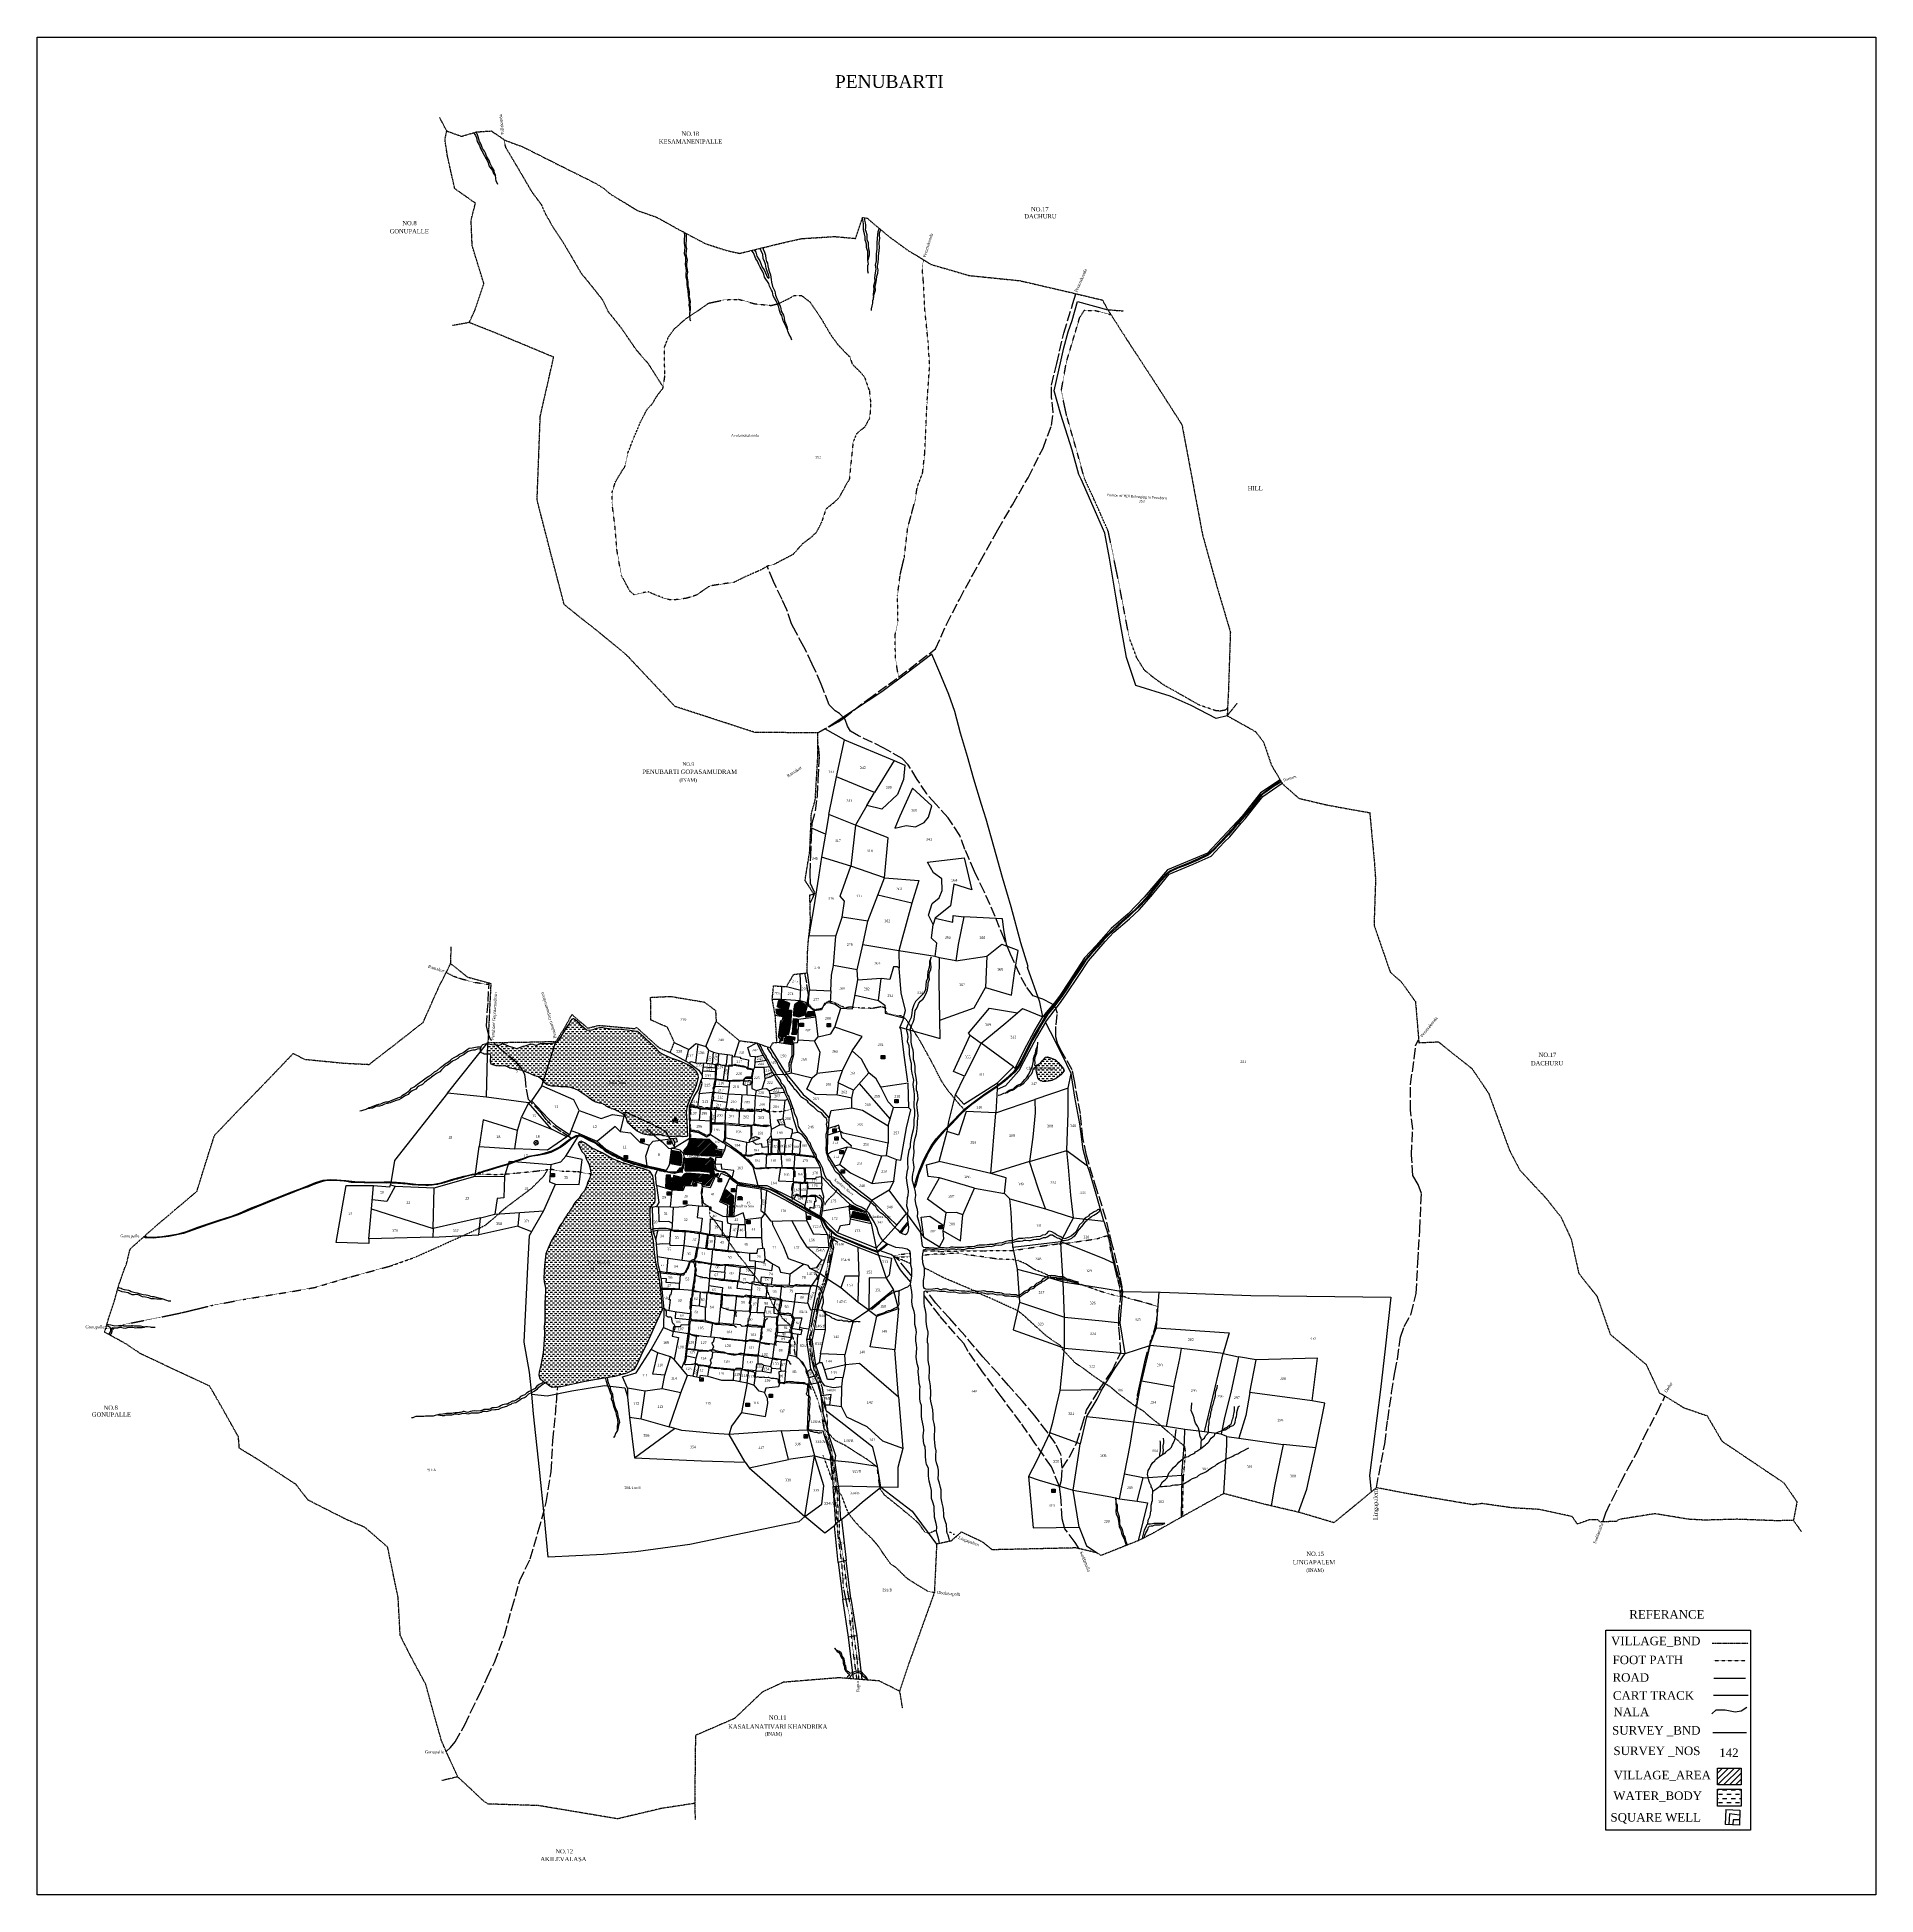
# Model space of a CAD drawing. Header units: millimetres. Extents: x -198 to 1953, y -1438 to 736.
import ezdxf

# ---------------------------------------------------------------- set-up
doc = ezdxf.new("R2010")
doc.units = ezdxf.units.MM
doc.header["$MEASUREMENT"] = 0
for name, pattern in [('ACAD_ISO02W100', [15, 12, -3]), ('ACAD_ISO07W100', [3, 0, -3]), ('BORDER', [1.75, 0.5, -0.25, 0.5, -0.25, 0, -0.25])]:
    doc.linetypes.add(name, pattern=pattern)
for name, color, linetype in [('CARTTRACK', 30, 'ACAD_ISO02W100'), ('NALA', 4, 'Continuous'), ('SQUAREWELL', 5, 'Continuous'), ('SURVEY_BND', 7, 'Continuous'), ('SURVEY_NO', 7, 'Continuous'), ('TEXT', 7, 'Continuous'), ('VILLAGE_AREA', 1, 'Continuous'), ('WATER_BODY', 4, 'Continuous')]:
    doc.layers.add(name, color=color, linetype=linetype)
for name, color, linetype, lineweight in [('FOOTPATH', 150, 'ACAD_ISO07W100', 30), ('ROAD', 1, 'Continuous', 25), ('VILL_BOUNDARY', 6, 'BORDER', 30)]:
    doc.layers.add(name, color=color, linetype=linetype, lineweight=lineweight)
doc.styles.get("Standard").update_dxf_attribs({"font": 'TIMES.TTF'})
doc.dimstyles.get("Standard").update_dxf_attribs({"dimtxt": 0.18, "dimasz": 0.18, "dimexe": 0.18, "dimexo": 0.0625, "dimgap": 0.09, "dimtad": 0, "dimtih": 1, "dimtoh": 1, "dimdec": 4, "dimzin": 0, "dimdsep": 46, "dimtxsty": 'Standard', "dimcen": 0.09, "dimadec": 0, "dimazin": 0, "dimtfac": 1, "dimtdec": 4, "dimtofl": 0, "dimtmove": 0, "dimatfit": 3, "dimfxl": 1, "dimtolj": 1, "dimtzin": 0, "dimarcsym": 0})

# ---------------------------------------------------------------- blocks, each defined once
blk = doc.blocks.new('1')
at = {"layer": 'VILLAGE_AREA'}
for points in [[(621.2, -624.3), (627.6, -624.5)], [(621.4, -622.3), (627.2, -622.3), (626.3, -621), (622.3, -621), (621.4, -622.3)], [(622.1, -621.4), (622.9, -622.3)], [(622.2, -622.3), (622.2, -624.3)], [(622.9, -624.3), (623, -623), (623.8, -623.1), (623.8, -624.4)], [(623, -621), (623.7, -622.3)], [(624.1, -621), (624.7, -622.3)], [(624.3, -622.3), (624.4, -624.4)], [(625.1, -621), (626.1, -622.3)], [(625.2, -624.4), (625.1, -623.2), (625.8, -623.1), (626.1, -624.4)], [(626.8, -622.3), (626.6, -624.5)]]:
    blk.add_lwpolyline(points, dxfattribs=at)
blk = doc.blocks.new('2')
at = {"layer": 'VILLAGE_AREA'}
for points in [[(551, -591.6), (557.7, -592.3)], [(551.1, -589.9), (557.7, -590.1)], [(552.4, -589.9), (554, -587.7), (555.4, -587.6), (556.7, -590.1)], [(553, -590), (552.5, -591.8)], [(552.9, -589.2), (556.3, -589.4)], [(553.3, -588.6), (556, -588.8)], [(553.6, -588.2), (555.8, -588.3)], [(554, -591.9), (554.1, -590.7), (555, -590.7), (555.1, -592.1)], [(556.7, -590.1), (556.4, -592.2)]]:
    blk.add_lwpolyline(points, dxfattribs=at)
for centre, radius, start, end in [((554.5, -587.4), 0.93, 347.7306, 51.3006), ((554.6, -587.3), 0.744, 135.1192, 210.0792)]:
    blk.add_arc(centre, radius, start, end, dxfattribs=at)

msp = doc.modelspace()

# ---------------------------------------------------------------- hatches: boundary and pattern name
at = {"layer": 'VILLAGE_AREA'}
h = msp.add_hatch(dxfattribs=at)
h.set_pattern_fill('ANSI31', color=256, scale=10, angle=80, style=0)
h.paths.add_polyline_path([(682.6, -394.9), (675.1, -391.4), (669.6, -391.5), (667.7, -398.4), (674.2, -401.6), (681.1, -401.5)])
h.paths.add_polyline_path([(700.1, -395.6), (693.9, -392.3), (688, -396.6), (686.4, -408.7), (693.2, -410.6), (700.5, -408), (703.1, -398.9)])
h.paths.add_polyline_path([(710.3, -403.8), (703.6, -404.3), (701.3, -408.8), (701.5, -410.5), (701.5, -410.9), (711.4, -409.4)])
h.paths.add_polyline_path([(691.6, -413.3), (686.7, -412.9), (686.1, -417.9), (685.9, -427.4), (684.7, -430.8), (690.5, -431.2), (691.3, -425.2), (690, -424.3)])
h.paths.add_polyline_path([(684.2, -416.7), (684.5, -406.5), (684.7, -403.1), (666.5, -401.4), (667.2, -406.8), (676.1, -410), (674.9, -416.7), (673, -416.9), (670.7, -432.5), (673.1, -435.1), (671, -439.4), (674.6, -437.6), (675.4, -433.1), (677.9, -433.5), (679.3, -430.7), (681.7, -430.8)])
h.paths.add_polyline_path([(689.1, -434.7), (680.7, -432.9), (676.5, -435.4), (675.8, -440.8), (684.3, -442.3), (684.5, -440.5), (686, -441.2), (686.4, -439.8), (685.3, -438.6), (686.4, -437), (688.5, -437.7)])
h.paths.add_polyline_path([(680.9, -436.3), (680.9, -440.3), (679.6, -440.3), (678.2, -440.3), (676.8, -440.3), (676.8, -436.3)], flags=16)
h.paths.add_polyline_path([(670.7, -407.1), (696.9, -407.1), (696.9, -401.1), (670.7, -401.1)], flags=9)
h.paths.add_polyline_path([(679.7, -415.9), (687.9, -415.9), (687.9, -411.3), (679.7, -411.3)], flags=9)
h.paths.add_polyline_path([(671.5, -429), (679.7, -429), (679.7, -424.4), (671.5, -424.4)], flags=24)
h = msp.add_hatch(dxfattribs=at)
h.set_pattern_fill('ANSI31', color=256, scale=10, style=0)
h.paths.add_polyline_path([(556.5, -573.1), (554.8, -568.7), (544.7, -566.8), (543.3, -582.2), (555.7, -584.2)])
h.paths.add_polyline_path([(591.3, -577.2), (571.1, -575.3), (560.5, -576.4), (560, -589.8), (561.2, -591), (574.9, -590.7), (589.2, -592.2), (589.9, -594.3), (594.5, -593.7)])
h.paths.add_polyline_path([(595.3, -562.2), (587, -554.3), (565.4, -553.4), (565.2, -556), (563, -562.2), (558.7, -567.3), (559.7, -571.3), (591, -573.6), (602.1, -573.9), (603.3, -567.3), (594.8, -566.4)])
h.paths.add_polyline_path([(594.1, -596.6), (598.7, -596), (599.3, -593.6), (592.4, -595.7), (562.3, -593.3), (559.1, -594.5), (555.9, -598.2), (546.8, -596.2), (546.7, -599.3), (543, -599.2), (543, -595.8), (538, -595.8), (537.4, -609.5), (544.9, -611.7), (556.6, -612.3), (558.4, -607.2), (566.2, -606.6), (568.3, -601), (580, -603.5), (581.1, -606.9), (588.3, -607.6)])
h.paths.add_polyline_path([(568.9, -584.1), (577.1, -584.1), (577.1, -579.5), (568.9, -579.5)], flags=24)
h.paths.add_polyline_path([(561.1, -574.8), (587.5, -574.8), (587.5, -570.2), (561.1, -570.2)], flags=9)
h = msp.add_hatch(dxfattribs=at)
h.set_pattern_fill('ANSI31', color=256, scale=10, style=0)
h.paths.add_polyline_path([(608, -612.7), (602.3, -625.6), (612.4, -630.1), (611.3, -643.3), (615.6, -642.9), (617, -620.8)])
h.paths.add_polyline_path([(610.2, -634.2), (640.8, -634.2), (640.8, -629.5), (610.2, -629.5)], flags=9)
h.paths.add_polyline_path([(608.6, -624.9), (614.6, -624.9), (614.6, -620.4), (608.6, -620.4)], flags=24)
h = msp.add_hatch(dxfattribs=at)
h.set_pattern_fill('ANSI31', color=256, scale=10, angle=80, style=0)
h.paths.add_polyline_path([(756.2, -638.1), (754.6, -644.8), (775, -649), (770.9, -641.3)])
h.paths.add_polyline_path([(757.7, -633.2), (756.9, -636.3), (770.1, -639.3)])
h.paths.add_polyline_path([(769.5, -646.6), (800.1, -646.6), (800.1, -641.8), (769.5, -641.8)], flags=9)
h.paths.add_polyline_path([(760.4, -644.8), (768.6, -644.8), (768.6, -640.2), (760.4, -640.2)], flags=24)
h = msp.add_hatch(dxfattribs=at)
h.set_pattern_fill('ANSI31', color=256, scale=39.867026, angle=180, style=0)
h.set_pattern_definition([(225, (-942.353, -3215.5435), (3.5237805, -3.5237805), [])])
h.paths.add_polyline_path([(1767.5, -1289.2), (1767.5, -1309), (1795.4, -1309), (1795.4, -1289.2)])
at = {"layer": 'WATER_BODY'}
h = msp.add_hatch(dxfattribs=at)
h.set_pattern_fill('DASH', color=256, scale=20, style=0)
h.paths.add_polyline_path([(575.3, -481.3), (574.9, -478.4), (573.2, -474.1), (568.4, -469.4), (562.6, -465.8), (552.8, -461.5), (543.5, -458.3), (535.9, -454.8), (530.8, -452.3), (523.9, -445), (514, -435.7), (506.5, -428.9), (504.2, -427.4), (500.7, -426.8), (496.1, -426.2), (485.2, -424.9), (474.1, -424.5), (465.7, -423.4), (463.9, -423), (462.3, -422.7), (459.9, -422.8), (456.4, -423.9), (452.6, -425.1), (448.9, -425.9), (444.9, -425.6), (441.9, -423), (437.3, -419.5), (435.2, -416.8), (433, -414.7), (431.6, -413.5), (429.8, -412.3), (429.3, -412.4), (428.2, -413.3), (427, -414.7), (425.8, -416.5), (424.2, -419.4), (421.5, -423.4), (418.4, -428.5), (415.3, -433.3), (411.9, -438.7), (410, -440), (408.9, -440.3), (394.3, -485.7), (395.7, -487.3), (398.2, -489.5), (401, -490.6), (404.1, -491.5), (408.7, -491.6), (414.6, -492.4), (422.9, -492.5), (426.5, -493.3), (431.1, -494.6), (434.8, -496.3), (439.4, -499.3), (442.3, -501.3), (445.5, -503.5), (449.7, -506.8), (452.7, -508.7), (455.9, -510.2), (459.9, -511.5), (462.9, -511.9), (464.6, -512.6), (466.3, -513.5), (467.8, -515), (470.4, -516.3), (472.8, -517.2), (475.4, -518), (477.7, -519), (480.8, -520.4), (485.9, -523.3), (488.3, -524.7), (489, -525.5), (490.5, -521.9), (518.9, -535), (537.8, -544.7), (541.3, -550.6), (542.8, -550.6), (544.2, -550.6), (546, -550.6), (548.2, -550.3), (550.3, -550), (553.5, -550.2), (555.1, -550.2), (557.9, -550.7), (559.9, -550.5), (562.9, -550.2), (562.5, -542.2), (562.4, -532.1), (561.6, -521.9), (562.7, -515.2), (566.3, -506.1), (570.2, -498), (573, -490.8)])
h.paths.add_polyline_path([(548.1, -529.1), (549.5, -529), (550.8, -531.5), (550.5, -533.6), (546.6, -533.2), (547.1, -531.4), (546.5, -531.4)], flags=16)
h.paths.add_polyline_path([(490.5, -521.9), (489, -525.5), (490.5, -527.1), (491.5, -528.9), (492.6, -532.4), (494, -534.7), (495.9, -536.9), (499.6, -540.2), (504.3, -544), (507.9, -546.1), (510.9, -547.4), (513.6, -547.9), (515.8, -548.6), (518.7, -548.9), (520.5, -549), (521.9, -549), (524.1, -549), (525.6, -548.7), (526.5, -548.6), (529.9, -548.4), (531.8, -548.4), (532.6, -548.9), (534.6, -549.5), (536.5, -549.5), (538.2, -550.1), (539.7, -550.6), (541.3, -550.6), (537.8, -544.7), (518.9, -535)], flags=17)
h.paths.add_polyline_path([(408.9, -440.3), (404.2, -441.4), (397.9, -441.5), (393.9, -441.5), (390.8, -441.7), (389.4, -442.2), (386.7, -443.6), (385.5, -443.7), (382, -442.6), (379.4, -442.2), (377.8, -442.7), (374.2, -443.8), (371, -444.8), (368.8, -445.6), (366.7, -446.5), (364.7, -447.2), (363.5, -447.4), (362, -447.2), (358.4, -446), (353.9, -444.7), (349.9, -442.8), (348, -442), (346.8, -441.7), (344.8, -442.7), (341.8, -443.8), (340.6, -443.4), (339.2, -443.3), (344.7, -448.6), (362.9, -463.7), (368.3, -470.2), (370.2, -473.5), (375.9, -475.5), (384.6, -479.3), (388.7, -480.8), (390.9, -482.5), (393, -483.9), (394.3, -485.7)])
h.paths.add_polyline_path([(344.7, -448.6), (339.2, -443.3), (334.1, -442.9), (329.8, -442), (329.6, -442), (329.2, -454.2), (331.7, -454.2), (332.6, -454.5), (333.1, -456), (333.1, -457.8), (332.8, -460.8), (332.6, -463), (333.5, -465.7), (335.3, -466.6), (338.1, -467.4), (343.4, -468), (349.7, -467.9), (352.4, -468.9), (355.8, -470.4), (361.6, -471.7), (368.3, -472.8), (370.2, -473.5), (368.3, -470.2), (362.9, -463.7)])
h.paths.add_polyline_path([(469.9, -489.7), (491.3, -489.7), (491.3, -485), (469.9, -485)], flags=24)
h.paths.add_polyline_path([(480.7, -482.2), (484.5, -482.2), (484.5, -477.7), (480.7, -477.7)], flags=24)
h.paths.add_polyline_path([(510, -546.3), (515.9, -546.3), (515.9, -541.7), (510, -541.7)], flags=24)
h = msp.add_hatch(dxfattribs=at)
h.set_pattern_fill('DASH', color=256, scale=20, style=0)
h.paths.add_polyline_path([(996.4, -463.8), (993.4, -460.9), (988.8, -458.7), (984.2, -457.2), (981.7, -457.8), (977.9, -462), (976, -464.6), (972.5, -466.7), (970.3, -469.5), (971, -474.9), (973.1, -483.1), (974.5, -484.6), (978.5, -486), (982, -486.2), (985.3, -485.6), (989.2, -485), (994.6, -482.3), (999.7, -478.4), (1003.7, -473.7), (1002.8, -471.1), (999.3, -467)])
h.paths.add_polyline_path([(958.6, -472.9), (992.5, -472.9), (992.5, -468.2), (958.6, -468.2)], flags=9)
h.paths.add_polyline_path([(969.7, -483), (977.9, -483), (977.9, -478.4), (969.7, -478.4)], flags=9)
h = msp.add_hatch(dxfattribs=at)
h.set_pattern_fill('DASH', color=256, scale=40, style=0)
h.paths.add_polyline_path([(388.6, -557.8), (387.9, -555.8), (387.2, -555.5), (386.3, -555.5), (385.3, -555.5), (384.3, -555.9), (383.8, -556.6), (383.4, -557.4), (383.3, -558.5), (384, -559.1), (384.8, -560.3), (386.6, -559.7), (388, -559)])
h = msp.add_hatch(dxfattribs=at)
h.set_pattern_fill('DASH', color=256, scale=10, style=0)
h.paths.add_polyline_path([(388.6, -557.8), (387.9, -555.8), (387.2, -555.5), (386.3, -555.5), (385.3, -555.5), (384.3, -555.9), (383.8, -556.6), (383.4, -557.4), (383.3, -558.5), (384, -559.1), (384.8, -560.3), (386.6, -559.7), (388, -559)])
h = msp.add_hatch(dxfattribs=at)
h.set_pattern_fill('DASH', color=256, scale=20, style=0)
h.paths.add_polyline_path([(519.2, -634.8), (521.6, -630.7), (524.9, -627.8), (525.3, -625.1), (525.1, -614.8), (522.5, -596.4), (518.8, -591.1), (511.5, -588.4), (499.8, -585.3), (485.7, -581), (474.7, -576.2), (463.1, -569.4), (450.7, -563.5), (442.5, -557.8), (438.8, -555.8), (436.7, -556.6), (435.3, -558.5), (436.7, -562.4), (439.8, -568.3), (443, -571.4), (444.9, -577.3), (448.1, -583.7), (449.7, -589.6), (450, -594.3), (448.6, -598.9), (446.4, -603.4), (445.3, -607.7), (442.4, -613.8), (439.2, -617.7), (436.2, -622.5), (432.5, -626.3), (430.4, -629.2), (428, -633.6), (426, -636.4), (424.5, -638.9), (422.5, -640.9), (421.5, -643.3), (418.6, -647.2), (417.6, -649.7), (414.6, -653.8), (412.2, -657.8), (409.9, -663), (407.1, -667), (403.4, -672.9), (400, -681.1), (397.4, -687.8), (396.5, -694.8), (395.7, -701.1), (395, -716), (395.2, -720.3), (396.9, -727.8), (396.9, -731.5), (396.2, -745.5), (396.1, -766.8), (395.4, -772.5), (395.7, -781.4), (395, -794.3), (394.1, -803.4), (391.3, -818), (389.7, -825.7), (389, -829.8), (389.8, -832.7), (390.9, -834.5), (392.5, -835.3), (394, -836.7), (396.8, -838.4), (397.9, -838.6), (401, -841.5), (404.8, -843.8), (414.8, -842.7), (443.5, -836.5), (465.6, -832.8), (477.9, -830.9), (492.4, -827), (501, -822.6), (503.9, -818.1), (509, -806.6), (517.1, -789.9), (527.5, -765.9), (533.7, -752.9), (531.3, -726.4), (529.5, -712.9), (525.8, -697.3), (524.5, -686.4), (523.8, -677), (523.3, -672.9), (521.2, -663.9), (519.6, -655.9)])
h.paths.add_polyline_path([(448.5, -707.7), (454.5, -707.7), (454.5, -703.1), (448.5, -703.1)], flags=24)
h.paths.add_polyline_path([(445.2, -700), (472.5, -700), (472.5, -695.3), (445.2, -695.3)], flags=24)
h = msp.add_hatch(dxfattribs=at)
h.set_pattern_fill('DASH', color=256, scale=39.867026, angle=180, style=0)
h.set_pattern_definition([(180, (-942.353, -3198.8205), (-4.983378, -4.983378), [4.983378, -4.983378])])
h.paths.add_polyline_path([(1767.5, -1313.9), (1767.5, -1333.8), (1795.4, -1333.8), (1795.4, -1313.9)])

# ---------------------------------------------------------------- linework, layer by layer
at = {"lineweight": 30}
msp.add_lwpolyline([(-197.6, 735.5), (1952.8, 735.5), (1952.8, -1437.5), (-197.6, -1437.5)], close=True, dxfattribs=at)
msp.add_lwpolyline([(1636.9, -1127.9), (1806.1, -1127.9), (1806.1, -1361.8), (1636.9, -1361.8)], close=True)
at = {"layer": 'CARTTRACK', "ltscale": 0.002}
msp.add_lwpolyline([(534.6, 326.3), (525.1, 341.3), (517.5, 353.2), (503.7, 369), (493.5, 383.9), (485.3, 395.7), (470.7, 414), (463.6, 428.5), (452, 443.1), (438.9, 459.2), (427.5, 478.8), (418.3, 494.3), (406, 513.1), (396.9, 529), (392.5, 539.3), (381.3, 554.2), (367.7, 577.6), (357.7, 594.4), (350.7, 606.2), (349.2, 611.6), (348, 616.1)], dxfattribs=at)
at = {"layer": 'CARTTRACK'}
for points in [[(715.4, -78.1), (739.4, -65.3), (745.7, -60.9), (773.9, -39.1), (809.9, -13.1), (853, 19.9), (866, 48.6), (881, 77.9), (896, 105.6), (905.4, 122.3), (925.8, 159.1), (943, 188.5), (961.3, 220.2), (978.8, 254.7), (988.6, 281.1), (990.7, 296.7), (988.8, 314.5), (988.6, 328.5), (994.9, 353.7), (1003.1, 389.3), (1013.8, 423.8), (1017.4, 435.4)], [(1001.2, -938.5), (1009.7, -925.2), (1018.4, -908.4), (1024.3, -889.3), (1029.5, -870.7), (1044.1, -847.3), (1059.5, -824.5), (1069.8, -803.3), (1068.5, -785.2), (1067.3, -772), (1067.3, -759.4), (1069.8, -737), (1071.4, -726.3), (1068.8, -712.6), (1059.8, -676.8), (1052.2, -646.4), (1041.9, -612.8), (1036.9, -597.7), (1029.7, -572.2), (1025.3, -552.1), (1022.5, -523.7), (1015.6, -485.4), (1012.9, -472.5), (1000.8, -451.2), (995.6, -441.4), (993.7, -433.8), (994, -419.7), (995.6, -406.4), (993.5, -399.5), (989.1, -395.4), (978.4, -389.6), (967.2, -385.8), (958.9, -375), (951.6, -360.9), (945.3, -347.3), (940.6, -337), (933.7, -319.9), (922.9, -293.1), (910.3, -264.6), (898.7, -240.6), (887.5, -214.8), (881.5, -198.4), (867.9, -177.5), (853.3, -161.6), (843, -149.7), (831.5, -132.7), (821.1, -115.8), (814, -108.4), (792.7, -96.1), (763.1, -81.7), (753.7, -76.1), (750.3, -70.4), (747.4, -62.8), (740.9, -55.6), (735.7, -52.6), (728.8, -45.5), (719.4, -21.5), (709, 2.1), (699, 22.5), (689.9, 39.3), (684.6, 49.4), (679.1, 65.6), (673.7, 77.9), (663.5, 98.9), (656.3, 116.6)], [(706.3, -277.6), (709.5, -271.4), (711.8, -265.4), (708.9, -258.9), (706.8, -254.6), (706.5, -242.8), (707.1, -222.6), (707.9, -202.6), (708.8, -184.1), (712.6, -169.4), (715.1, -152), (715.8, -132.9), (717.5, -105.2), (715.5, -88.2)], [(702.5, -396.8), (704.5, -384.6), (702.4, -370.5), (701.3, -364.8), (700.4, -359.4)], [(426.9, -552.3), (415.4, -545), (402.9, -536.2), (397.6, -530.4), (392.2, -523.3), (380.9, -511.5), (377.2, -507), (374.4, -493), (373.6, -483.2), (372.9, -478), (368.3, -470.2), (362.9, -463.7), (344.7, -448.6), (332.6, -437), (330.1, -430.7), (327.8, -420.9), (329.8, -392.7), (331, -370.8)], [(1368.7, -961.2), (1378.5, -909.8), (1381.9, -881.7), (1386.5, -850.3), (1390.1, -826.3), (1393.3, -810.8), (1396.7, -785.2), (1401.2, -772.6), (1409.3, -758), (1415.4, -734.2), (1417.2, -697.9), (1419.5, -659.5), (1421.4, -617.2), (1417.5, -606.6), (1411.4, -596.1), (1409.7, -572.1), (1411.3, -541.5), (1408.4, -519.8), (1408.6, -489.5), (1413, -459.2), (1414.6, -444), (1418.1, -437.4)], [(559.5, -575), (558.2, -570.2), (554.4, -566.3), (548, -564.7), (541.3, -564.3), (534.6, -558), (528.1, -552.6), (518.8, -544.4), (515.7, -541.7)], [(825.4, -714), (820.2, -707.5), (810.5, -695.5), (806, -691.5), (800.7, -688.5), (790.8, -685), (788.5, -683.7)], [(824.2, -720.7), (816.9, -712.4), (812.3, -706.3), (808.4, -699.6), (806.1, -695.5), (804, -690.3)], [(1021, -1032.6), (1016.5, -1025.4), (1004.3, -1009.2), (1001.3, -997.6), (999.6, -972.1), (997.7, -958.9), (988.7, -936.8), (969.4, -909), (952.8, -885.4), (929.9, -854.7), (908.2, -825.7), (891.3, -801.8), (886, -792.6), (858.1, -760.3), (844.8, -742.9), (839.9, -736.5)], [(998, -960.9), (1000.3, -952.4), (1001.2, -938.5), (999.8, -922), (993.3, -909.7), (983.6, -896), (969.2, -877.1), (954.8, -860), (938.4, -841.8), (926.8, -828.1), (908.3, -808.2), (887.6, -783.5), (869.7, -763.5), (853.4, -745.3), (842.5, -731.2)], [(280.8, -1269.7), (286, -1265.2), (291.3, -1258.6), (302.4, -1238.6), (309.8, -1223.5), (319.6, -1203), (328.7, -1183.3), (337.3, -1165.6), (348.8, -1134.1), (357.7, -1102.4), (366.8, -1069.9), (379.1, -1044.3), (388.5, -1012.3), (397.9, -978.7), (403.4, -942.6), (405.7, -906.3), (409.8, -862.2), (411.2, -843.1)], [(1633.7, -1001.3), (1636.9, -990.6), (1644.9, -974.5), (1654.5, -954.9), (1662.9, -939.3), (1673.9, -919), (1681.6, -902.7), (1696.9, -873.2), (1704.3, -858.4), (1706, -854)]]:
    msp.add_lwpolyline(points, dxfattribs=at)
at = {"layer": 'CARTTRACK', "ltscale": 0.1}
msp.add_lwpolyline([(1763.1, -1203.8), (1803.4, -1203.8)], dxfattribs=at)
at = {"layer": 'FOOTPATH', "ltscale": 0.002}
for points in [[(809.9, -13.1), (806.3, 8.8), (805.7, 35.2), (809.2, 52.9), (808.6, 82.2), (811.8, 106.9), (816.6, 127.2), (820.6, 161.6), (825.2, 178.5), (829.6, 195.3), (831.7, 209.2), (838, 225.8), (840.6, 249.4), (842, 282.1), (843.2, 308.2), (846.2, 351.1), (844.5, 378.7), (840.4, 418.7), (838.9, 449.4), (837.4, 466.7), (839.1, 475)], [(1194.6, -49.3), (1191.7, -51.8), (1186.1, -52.8), (1181.1, -52.5), (1161.1, -45.6), (1136.7, -31.7), (1120.3, -22.6), (1106.2, -12.2), (1097.4, -4.9), (1088.6, 9.3), (1079.6, 33.3), (1074.4, 60.9), (1072, 73.1), (1067.6, 96.9), (1055.1, 157.5), (1038.4, 195.1), (1027.1, 219.7), (1019.8, 246.3), (1006.4, 292.9), (1000.2, 321.9), (1006.1, 355.2), (1016.9, 391.4), (1021.6, 407.2), (1027.1, 416), (1040.5, 415.6), (1058.2, 410.9)], [(330.9, -372.9), (314.8, -370.5), (298.9, -366.4), (289.6, -363.2), (283.3, -360.1), (280.8, -358.5)], [(886.5, -518.9), (880.8, -512.7), (874.4, -504.8), (865.7, -494.2), (859, -483.6), (851.8, -469.1), (842.6, -452.1), (833.1, -435.3), (827.2, -426.6), (824.7, -422.1), (818.4, -413.3), (813.3, -409.6), (796.8, -406.3), (794.9, -403.4), (794.8, -399.9), (789.2, -398.8), (779.5, -400.6), (764, -400.1), (753.1, -399), (747.7, -400), (742.8, -398.1), (737.6, -395.3), (732.5, -393.1), (727.6, -392.5), (725.8, -393.6), (721.3, -398.7), (720, -400.8), (715.5, -401.9), (711.7, -402.2), (709.3, -400.8), (707.3, -398.8), (705.6, -396.3), (703, -394)], [(686.5, -517.1), (684.2, -518.5), (675.4, -520.8), (670.4, -521.7), (662, -521.3), (657.9, -520.9), (654.6, -519.4), (652.1, -518.3), (650.1, -518.4), (648.5, -519.2), (637.2, -518.8), (627, -518.5), (619.9, -518.7), (610.4, -518.4), (605.9, -517.8), (595.6, -516.9), (588.4, -517.3), (580.4, -516.1), (577.2, -515.5), (571, -514.2), (567.7, -513.4), (566.5, -514.5), (566.5, -518.2), (566.2, -521.7), (566.3, -538.2), (566.7, -551.6)], [(-117.3, -774.4), (-107.9, -775.3), (-103.8, -774.4), (-95.4, -770.1), (-60.3, -763.2), (-28.2, -756.5), (5.9, -748.2), (43.5, -741), (103.5, -731.2), (127.1, -727), (165.6, -715.6), (214.7, -702.1), (244.2, -691.7), (301.1, -666.1), (327, -654), (351, -633.2), (380.9, -610.7), (395.4, -596.2), (399.5, -589.3)], [(450, -594.3), (446, -593.9), (434.3, -591.6), (418.4, -591.5), (405, -589.2), (399.5, -589.3), (386.7, -591.2), (361.3, -593.7), (347.5, -595), (335.3, -595.2), (323.4, -594.4), (317.9, -594.3)], [(854.5, -1010.8), (850.4, -1012.5), (845.7, -1014.8), (840.5, -1013.2), (833.7, -1003.2), (822.9, -993.9), (807.7, -981.3), (793.9, -970.3), (788.5, -962.9), (786.3, -949.5), (785, -937.3), (775.6, -929.8), (765.6, -923.5), (754.9, -916.6), (747.2, -911.8), (735.6, -905.9), (729.7, -899.5), (722.9, -892.5), (719.4, -872.7), (715.2, -857.7), (709.9, -845), (707.8, -839.9), (703.2, -829.4), (700.2, -819.8), (694.1, -811.4), (689.5, -807.9), (688.1, -799.6), (688.9, -792.2), (685.4, -782.6), (682.9, -779.6), (683.1, -774.8), (682.5, -770.4), (678.6, -767.3), (674.2, -763.5), (672.2, -759.8), (668.2, -754), (661.6, -745.1), (656.9, -731.4), (654.9, -728.2), (654.4, -725.5), (649.6, -723), (647.7, -721.9), (644.4, -716.6), (635, -705.4), (629.6, -697.5), (622.5, -689.5), (611.8, -673.9), (603.1, -660.8), (594, -647.8), (589.1, -643.4), (589, -639.5), (589, -633.2), (585, -630.8), (581.8, -628.5), (580.1, -619), (580.6, -613.2), (581.7, -608.4)], [(684.9, -625.4), (687.6, -618.8), (690.9, -617.8), (695, -619.6), (700.4, -619.6), (704.8, -619.6), (708.9, -619), (717.8, -619.2), (722.2, -625), (723.7, -630.3), (726.8, -625), (734.3, -617.8), (737.9, -613.2), (738.4, -612.1)], [(761.3, -1185.3), (756.5, -1150.5), (754.4, -1126.3), (752.2, -1110.5), (745.6, -1078.2), (743.7, -1051.1), (738.8, -1014.1), (737, -983.7), (734.6, -971.4), (736.5, -963.6), (734.3, -950.1), (732.3, -929.5), (730.1, -918.2), (725.6, -903), (722.9, -892.5), (722.7, -878.4), (719.9, -852.6), (715, -834.4), (711.3, -823.4), (706.9, -804.2), (705.7, -788), (707.1, -776.7), (710.6, -759.1), (714.6, -741.7), (721.2, -722.7), (724.8, -711.9), (727.2, -698.3), (730.5, -680), (728.6, -659.8)], [(763.6, -1185.5), (761.7, -1163.9), (757.4, -1130.6), (755.4, -1109), (749.4, -1077.5), (746.2, -1049), (742.2, -1026), (740.6, -1019.1), (740.8, -1010.9), (740.7, -1001.6), (739.3, -999.7), (739, -981.7), (738.1, -964), (735.1, -940.4), (732, -918.9), (727.3, -901.9), (727.5, -897.2), (726.1, -875.4), (720.7, -843.8), (714.4, -827.5), (710.5, -815.2), (707.2, -790.9), (707.5, -783.1), (712.7, -761.5), (718, -736), (724.8, -719.1), (729.2, -698.3), (732.2, -682.1), (730.8, -675.1), (731.5, -662.1)], [(839.1, -684.1), (848.1, -684), (857.8, -684.9), (883, -684.3), (909.5, -684), (943.3, -683.8), (955.2, -682), (977.9, -678.5), (996, -676), (1005.2, -675.4), (1026.2, -672.4), (1041.9, -670), (1052.2, -666.8), (1054.6, -666.6), (1057.8, -684.4), (1060.8, -696.2), (1065.3, -715.2), (1068.4, -726.9), (1068.8, -737.7), (1061.1, -735.9), (1047.4, -732.1), (1035.7, -727.9), (1026.7, -724.9), (1021.1, -722.9), (1015.4, -721.4), (1002.4, -718.7), (994.1, -716.9), (991.3, -716.5), (980.6, -710.8), (968.2, -705.8), (958.4, -699.3), (949.3, -695.4), (943.9, -694.5), (936.5, -694.3), (924.3, -693.7), (905.1, -690.7), (890.1, -688.9), (880.4, -687), (871, -687.2), (863.1, -688.3), (851.5, -688), (838.1, -689.6)], [(804, -690.3), (813, -688.2), (823.8, -687.1)], [(824.2, -699.2), (820.3, -697.7), (812.2, -694), (806, -691.5), (819.5, -691.2), (823.9, -691)], [(1142.1, -994.9), (1142.4, -973.9), (1143, -949.8), (1144.8, -929.6), (1145.6, -919.2), (1144.5, -913.3), (1137.6, -907), (1127, -897.6), (1114.8, -887), (1106.9, -881.1), (1096.5, -872), (1084.8, -864.6), (1068.3, -852.5), (1058.4, -843.9), (1052.4, -840.2), (1046.7, -836.7), (1035.2, -828.7), (1026, -821.7), (1016.6, -815.5), (1004.9, -803), (1001.7, -799.6), (999.5, -795.3), (989.6, -788.7), (981.3, -782.6), (974.2, -776.1), (965.2, -768.1), (956.8, -760.3), (949.4, -754.3), (939.4, -749.8), (918.3, -740.1), (907.1, -735.3), (893.9, -728.9), (860.8, -714.9), (844.7, -706.4), (840.3, -704.5)], [(1087.2, -866.1), (1088.4, -857.4), (1098.5, -811.3), (1103.5, -792.7), (1109.2, -776.8), (1112, -765), (1112.6, -749.1), (1094.6, -743.9), (1079.8, -740.1), (1071.6, -737.2), (1068.8, -737.7)], [(851.7, -1084), (844.1, -1082.5), (831.2, -1074.7), (820.3, -1067.8), (806.8, -1054.7), (800.7, -1050.6), (791.9, -1038.2), (786, -1029.4), (778.7, -1021), (766.5, -1009.3), (758.4, -1000.4), (751.7, -991.8), (748.5, -984.2), (743, -969.8), (738.1, -964), (734.9, -963.1), (733, -954.5), (728.2, -941), (722.9, -926.6), (721.7, -923.4)]]:
    msp.add_lwpolyline(points, dxfattribs=at)
msp.add_lwpolyline([(534.6, 326.3), (536.6, 339.4), (536, 360.8), (536.3, 373.3), (540.8, 384.8), (547.8, 394.5), (561, 406.1), (574.2, 414.8), (587.7, 424.4), (606.3, 428.3), (622.8, 428.9), (641.9, 423.6), (660.8, 421.7), (669.7, 423.9), (679, 428.5), (687.7, 433.3), (696.6, 433.2), (706.1, 425.9), (718.6, 407.5), (730.6, 387.1), (739, 375.7), (753, 361.1), (755.5, 353.5), (769.6, 338.9), (775.7, 321.7), (777.1, 308.7), (776.9, 299.7), (776, 290.1), (770.3, 279.5), (760.5, 271.4), (756.6, 261.7), (752.2, 218.2), (748.1, 211.4), (740.1, 196.7), (734.3, 191), (724.9, 183.5), (719.8, 168.2), (713.5, 156), (706.8, 149.8), (697.3, 142.7), (686.3, 130.3), (664.3, 118.8), (656.3, 116.6), (649, 112.4), (631.1, 104.5), (617.4, 97.7), (603.3, 95.8), (588.9, 93.4), (580.8, 88), (574.1, 83.1), (562.3, 79.2), (547.4, 77.2), (542.2, 77.3), (534.2, 79.7), (525.9, 82.9), (517.2, 86.6), (513.7, 86.2), (505.6, 84.5), (500.5, 83.1), (495.8, 87.3), (485.8, 105.8), (483.1, 120.4), (480.5, 135.6), (478.1, 164.5), (474.7, 191), (475, 203.4), (478.7, 215.2), (486.9, 228.8), (489.8, 233.1), (493.2, 248.9), (499.6, 265.2), (508.6, 286.5), (515.5, 299.6), (522.1, 307.1), (528.3, 317.3), (534.1, 324.5)], close=True, dxfattribs=at)
at = {"layer": 'FOOTPATH'}
msp.add_lwpolyline([(877.2, -1018.4), (874.4, -1015.5), (870.2, -1013.4), (866.3, -1012.3)], dxfattribs=at)
at = {"layer": 'FOOTPATH', "ltscale": 0.01}
msp.add_lwpolyline([(1763.2, -1163.4), (1800.2, -1163.4)], dxfattribs=at)
at = {"layer": 'NALA'}
for points in [[(312.9, 623.8), (314.9, 620.6), (316.2, 617.6), (317.1, 613.3), (319.7, 608.8), (321, 605.4), (322.5, 602.4), (325.3, 597.6), (326.6, 594.5), (328.9, 591.3), (329.9, 588.5), (330.7, 585.1), (333.5, 581.6), (335.1, 579.5), (336.2, 576), (338.4, 572.8), (338.3, 574.4), (337.2, 576.5), (336.7, 579.6), (335.8, 581.6), (334.1, 583.9), (332.2, 587.6), (330.9, 591.1), (329.1, 594.2), (328.1, 596.4), (326.9, 599.8), (325.4, 602.2), (323.4, 605.1), (322.1, 608.7), (320.8, 611.5), (319.6, 613.5), (319, 616.1), (318.2, 619.1), (317.3, 621.3), (315.7, 624.6)], [(341.2, 563), (339.4, 567.6), (339, 569.7), (338.9, 571.2), (338.4, 572.8)], [(770.2, 524.3), (770, 521.4), (770.6, 518.4), (771.3, 515.9), (771.3, 512.6), (770.9, 510.6), (771.5, 508.4), (772.6, 504.8), (772.7, 502.5), (772.9, 499), (774.2, 495.4), (774.3, 491.6), (774.6, 487.9), (775.3, 485.2), (775.3, 480.6), (774.1, 474.8), (774.1, 480.3), (774, 484.6), (772.2, 489.6), (772.5, 493.3), (771.7, 496.1), (770.8, 498), (770.7, 501.9), (770.1, 505.4), (769.2, 508), (768.9, 510.5), (768.8, 514.3), (768.9, 517.4), (768.5, 519), (767.9, 522.3), (767.5, 523.9), (767.6, 524.2)], [(559, 507.2), (559.5, 503.3), (559.3, 499.4), (559.3, 494.6), (559.8, 489.3), (559.1, 482.4), (560.5, 478.2), (560.7, 474.3), (560.2, 469.6), (560.9, 465.6), (561.5, 462.2), (561.1, 459.1), (561.2, 455), (562.3, 450), (562.1, 446.1), (562.7, 443), (563.3, 439), (563.6, 433.2), (564.5, 428.4), (564.9, 425.6), (564.6, 421.8), (565.4, 418.5), (565.6, 412.6), (566.5, 416.7), (566.4, 420), (566.1, 422.6), (566.5, 426.5), (566.3, 428.2), (565.6, 430), (565.1, 431.6), (565.2, 434.4), (565.3, 437.5), (564.4, 441.6), (563.8, 443.8), (563.8, 446.3), (563.8, 449.4), (563, 453.5), (562.8, 457.3), (563.3, 460.1), (563.1, 463.8), (562.2, 466.5), (562.2, 470.3), (562.9, 474.5), (562.8, 476.8), (561.8, 479.7), (561.4, 482.4), (562.1, 488.4), (561.6, 491.5), (561.3, 493.8), (561.9, 498.4), (561.9, 501.3), (561.8, 503.8), (561.7, 505.8)], [(787.2, 511.8), (785.5, 507.8), (784.8, 500.3), (784.6, 494.6), (784.6, 487.7), (783.5, 481.9), (783.5, 477), (783.6, 474), (782.6, 469), (783.1, 464), (782.6, 459.8), (781.7, 453.9), (782, 450.6), (781.7, 448.4), (780.5, 444.3), (780.8, 440.8), (780.4, 438.5), (780.1, 434.5), (780.4, 431.1), (781.4, 434.7), (782.7, 439.5), (782.6, 443.8), (783.4, 446.8), (784, 451.6), (784.4, 455.9), (785.5, 459.4), (785.9, 463.3), (785.1, 466.5), (785.1, 468.2), (785.9, 471.8), (786.5, 476.5), (786.3, 479.4), (787, 485.8), (787.4, 489.4), (787.1, 494.9), (787.9, 500.2), (787.6, 503.4), (787.5, 506.2), (788.2, 508.4), (789.1, 510.2)], [(651.2, 489.3), (651.4, 487.4), (653.1, 484), (654.4, 480.7), (654.7, 476.1), (655.4, 473.2), (656.4, 471.2), (656.9, 468.2), (657.6, 464.4), (658.7, 461.6), (659.9, 457.5), (661, 452.2), (661.2, 449), (662.3, 444), (665.3, 438.2), (665.8, 433.8), (667.5, 430), (669.2, 426.8), (669.7, 423.9), (671.3, 421.4), (672.2, 418.3), (672.7, 415.1), (675.1, 410.3), (676, 407.1), (676.6, 403), (677.7, 400.9), (679.3, 397.2), (679.9, 393), (678.4, 396.6), (676.7, 400), (675, 403.8), (674, 406.8), (673.3, 410.1), (671.7, 412.3), (670.6, 415.8), (669.9, 419.8), (668.3, 423.5), (666.8, 427), (664.7, 430.4), (663.3, 432.9), (662.5, 437.6), (661.2, 439.5), (659, 444.2), (658.3, 447.2), (656.6, 449.7), (654.8, 452.4), (653.2, 454.7), (652.3, 458.2), (650.9, 461.8), (648, 466.3), (646.6, 469.5), (645, 473.6), (642.9, 476.1), (641, 481.1), (640.1, 483.3), (638.8, 485.3), (638.4, 486.2)], [(640.9, 486.8), (643.1, 484.1), (644.1, 479.5), (645.9, 476.2), (647.7, 473.8), (649, 469.4), (650.5, 466.5), (652.7, 463.4), (655.4, 457), (656.6, 454.2), (658.1, 453.7), (658.5, 454.8), (657.6, 457.9), (656.5, 460.8), (654.9, 465.3), (654.4, 469.9), (653, 473), (651.6, 476.6), (651, 481.7), (649.6, 484.4), (647.9, 488.5)], [(774.6, 459.1), (774.1, 461.9), (774.1, 465.4), (774.1, 468.3), (774.6, 470.3), (774.4, 472.1), (774.1, 474.8)], [(778.3, 415.6), (778.3, 417.8), (779, 421.2), (779.7, 424.5), (779.8, 427.3), (780.4, 429.5), (780.4, 431.1)], [(566.8, 403.6), (566.3, 404.5), (566, 406.6), (565.9, 408.6), (565.8, 410.4), (565.6, 412.6)], [(685.1, 381.1), (683.8, 384.5), (682, 387.8), (681.1, 389.8), (680.3, 391.7), (679.9, 393)], [(870, -1024), (869, -1021), (867.8, -1016.8), (866.8, -1014.4), (866.3, -1012.3), (866.2, -1009.4), (866.1, -1006.3), (866, -1004.2), (865, -1002.2), (863.9, -998.9), (862.9, -995.2), (862.9, -992.1), (862.6, -986.9), (861.9, -984), (861, -979.4), (859.8, -973.6), (859.8, -970.1), (859.8, -963.9), (859, -961), (857.7, -955.8), (856.3, -951.2), (856.6, -944.7), (856.6, -940.9), (855.8, -936.9), (854.3, -932.1), (853.5, -928.8), (853.3, -923.5), (853.7, -918.2), (852.8, -913.1), (852.1, -907.9), (851.8, -905), (852, -899.6), (852.4, -894.8), (852.2, -890.4), (851.4, -886), (850.3, -881.6), (850.4, -875.9), (849.9, -870.2), (849.2, -866.7), (847.5, -860.2), (847.2, -857), (847.7, -852.6), (847.5, -850.2), (847.3, -842), (846.5, -837.5), (845.6, -833.5), (845.7, -830.7), (846.2, -826), (846.2, -820.3), (845.3, -816.7), (844.6, -812.3), (844.3, -806), (844.5, -801.1), (844.3, -793.5), (843.6, -791.3), (843.7, -787.2), (844.6, -781.7), (844.4, -779.2), (843, -772.5), (842.2, -766.9), (842.2, -761.7), (842.2, -758.6), (841.3, -753.5), (840.3, -749.8), (839.9, -744.4), (839.9, -740.3), (839.9, -736.5), (839.9, -733.8), (839.9, -731.8), (841.3, -731.1), (843.8, -731.2), (847.4, -731), (850.8, -730.4), (855.1, -730.8), (857.7, -731.5), (863.6, -731.3), (867.2, -732), (870.4, -732.5), (873.6, -732.2), (875.3, -732.1), (878.2, -733), (881.4, -733.7), (883.9, -733.3), (886.6, -733.3), (889.3, -733.4), (891, -733.6), (895.9, -732.8), (898.3, -732.8), (901.5, -733.5), (904, -733.8), (907.1, -733), (910.2, -733.6), (913.2, -734.3), (915.9, -734.3), (919.9, -734.2), (925.2, -735.5), (928, -735.1), (931.4, -735.8), (934.2, -736.8), (936.9, -736.8), (939.1, -736.8), (941.4, -737.3), (944.4, -737.4), (945.9, -737.3), (948.6, -737.8), (950.7, -738.1), (952.2, -737.6), (954.1, -736.2), (956.5, -734.3), (958.6, -733.1), (960.8, -732.5), (962.1, -731.1), (963.9, -729.1), (967, -728.1), (968.7, -727), (971.4, -724.5), (973.5, -723.2), (976.8, -721.5), (978.1, -720), (980.1, -719.1), (981.5, -718.6), (983.1, -717.1), (985.4, -715.9), (988.8, -715.1), (993.1, -715), (996.5, -716), (999.5, -716.2), (1001.5, -716.2), (1004.6, -717.6), (1007.1, -718.4), (1009.4, -718.7), (1012.4, -720.2), (1015.2, -720.5), (1020.3, -720.7), (1015.4, -719.8), (1012.2, -718.6), (1009.6, -717.7), (1007.9, -717.7), (1005.3, -716.6), (1002.2, -714.6), (1000.1, -714.6), (997.2, -714.6), (993.2, -713.4), (988.9, -713.2), (986.1, -713.4), (982.6, -715.1), (980.6, -716.1), (978.4, -717), (976.5, -719.5), (973.2, -721.5), (971.1, -722.5), (969.4, -724.4), (967.9, -725.9), (965.2, -726.6), (963.3, -727.7), (961.2, -730.2), (957.9, -731.5), (954.4, -734), (951.8, -735.8), (950.2, -736.3), (948.5, -736.3), (947.3, -735.7), (945.2, -735.6), (943.8, -735.7), (942.4, -735.7), (939.7, -734.8), (936.3, -735.3), (933.4, -734.8), (930.5, -733.7), (928.3, -733.2), (924.9, -733.3), (922.3, -733), (920, -732.2), (916.9, -732.1), (914.6, -732.1), (913.1, -732.1), (911.6, -731.4), (910.5, -731.2), (908.7, -731.1), (906.7, -731.2), (904.3, -731.7), (902.2, -731.7), (900.7, -731.2), (899.3, -730.8), (897.4, -730.8), (895.1, -731.4), (892.5, -731.8), (890.4, -731.7), (887.3, -731.3), (884.8, -731.4), (882.9, -731.4), (880.3, -731), (877.8, -730.5), (875.9, -730.3), (874.1, -730.5), (872.5, -730.6), (871.6, -730.6), (869.7, -730.6), (866, -729.2), (864.3, -729.1), (861.6, -729.2), (859.8, -729.7), (857.9, -729.5), (855.3, -728.4), (852.7, -728.6), (849.9, -729), (844.9, -729.4), (841.7, -729), (840.3, -728.2), (839.3, -727), (839.1, -725.1), (839.2, -718.7), (840.3, -712.6), (840.3, -708.7), (840.3, -704.5), (839.1, -701), (838.4, -698.3), (838, -691.5), (838.3, -687.7), (839.1, -684.1), (839.2, -683.1), (841.8, -682.2), (845.7, -681.8), (851.3, -682.6), (854.9, -683.1), (860.9, -682.3), (864.8, -682.9), (869, -682.6), (871.1, -681.7), (874.7, -682), (877.5, -682.5), (879.6, -681.8), (882.9, -682.4), (885.9, -682.6), (889, -682), (891.2, -681.1), (893.7, -681.1), (896.3, -681.5), (899.6, -680.6), (902.3, -679.9), (906.6, -679.9), (909.2, -679.7), (914.4, -678.6), (916.3, -678.6), (918.1, -679), (920.9, -678.3), (923.9, -677.3), (927, -677.4), (930.6, -677), (934.8, -675.2), (938, -675), (943.1, -674.6), (945.5, -673.6), (948, -672.9), (952, -672.7), (955.1, -672.5), (956.9, -671.7), (958.8, -671.6), (962.2, -672), (964.3, -671.9), (967.5, -670.9), (970.9, -670.4), (975.1, -670.4), (976.8, -669.6), (979.4, -668.6), (981.9, -668.7), (983.5, -667.9), (985.7, -666.7), (987.2, -665.3), (990, -665.6), (992.5, -667.5), (995.4, -668.8), (997.8, -669.4), (999.9, -671.1), (1000.7, -671.9), (1003.7, -672.2), (1008.2, -671.3), (1012.4, -669.3), (1013.9, -667.9), (1016.1, -666.6), (1017.6, -664.7), (1019.6, -661.3), (1021.5, -658.8), (1024, -655.8), (1027.1, -652.1), (1028.8, -649.5), (1030.1, -648.5), (1031.8, -646.6), (1034, -645.3), (1035.5, -643.9), (1038.2, -642.4), (1042.1, -640.3), (1044.9, -637.8), (1045.3, -636.4), (1044.5, -635.9), (1043.6, -635.9), (1042.6, -636.1), (1041.3, -637.3), (1038.6, -638.7), (1036.1, -640), (1033.3, -641.7), (1031.8, -643.6), (1029.1, -645.2), (1026.8, -647.3), (1024.8, -650.6), (1021.5, -653.8), (1019.8, -656.8), (1017, -662.2), (1014.5, -664.5), (1012.2, -666.8), (1008.8, -668.2), (1004.2, -670.2), (1001.5, -669.5), (999.6, -667.9), (997, -666.8), (994.5, -665.5), (992.7, -663.8), (989.3, -662.1), (986.4, -661.3), (984.7, -661.4), (982.9, -663.8), (981.3, -665.6), (978.2, -665.9), (975.5, -667.5), (971.1, -667.7), (966.3, -668.7), (964.1, -669.1), (962, -669.2), (960.2, -668.8), (955.3, -669.8), (952.3, -669.8), (950.3, -669.8), (947.3, -670.8), (942.7, -672.4), (939, -672.5), (935.5, -673.1), (931.2, -674.7), (927.1, -675.2), (923.1, -676), (920.6, -676.6), (918.4, -676.6), (916.4, -676.6), (913.4, -677.3), (910.2, -677.6), (906.7, -677.6), (904.1, -677.6), (901.6, -678.1), (898.8, -679), (895.9, -679.3), (893.6, -679.3), (892.7, -679.3), (890.5, -679.4), (888.3, -680), (886.1, -680.3), (882.4, -680.3), (879.7, -680.3), (877.5, -680.3), (875.6, -680.3), (873.7, -680), (871.9, -679.9), (870.8, -679.9), (869, -680.8), (866.7, -681.2), (865.1, -681.2), (863.2, -680.7), (861.5, -680.6), (859.6, -680.6), (858, -680.6), (855.1, -681.6), (852.4, -681.5), (851.3, -681.2), (849.4, -681), (845.3, -680.5), (842.7, -680.5), (840.8, -680.5), (839.5, -680.3), (838, -678.7), (836.9, -672.1), (835.9, -663.5), (836.4, -660.2), (835.3, -655.6), (833.4, -649.6), (832.1, -644.3), (832.5, -639.4), (832.1, -635.9), (830.6, -630.6), (829.3, -624.1), (829.9, -619.4), (829.6, -615.1), (828.4, -610.6), (828, -609.4), (827.3, -606.2), (826.3, -602.3), (826.3, -598.1), (826.5, -594.5), (827.7, -590), (828, -586.3), (827.3, -581), (827.1, -577.8), (827.6, -572.7), (828, -568.2), (827.7, -563.3), (828, -558.4), (829.4, -552.5), (830.8, -547.5), (831.8, -541.1), (832, -535.8), (831.9, -532.4), (832.5, -529.6), (832.9, -525.7), (831.5, -516.9), (831.3, -512.3), (832.6, -506.3), (832.5, -502.6), (831.9, -499), (830.9, -496.2), (830.7, -492.3), (831.1, -487.8), (830.7, -484.2), (830.1, -478.9), (829.4, -475.3), (829.3, -471.7), (829.3, -468), (828.3, -463.7), (827.5, -460.5), (827.5, -457.6), (827.3, -453.1), (826.9, -449.6), (825.9, -446.1), (825.1, -442.1), (824.4, -440.1), (824.4, -435.8), (824.5, -431.7), (823.7, -426.4), (824, -424.2), (825.3, -420), (827, -416.7), (828.1, -413.3), (828.8, -407.2), (829.4, -403.2), (830.3, -401.5), (832, -398.8), (832.9, -396.4), (833.6, -394.4), (835.7, -392.3), (838.7, -389.4), (839.5, -388.2), (842.1, -383.3), (843.5, -379), (844.2, -376.4), (844.4, -373.6), (844.4, -370.5), (846, -366.3), (845.8, -363.9), (845.6, -361.8), (846.2, -358.4), (847.5, -354.9), (847.8, -352.2), (847.6, -348.4), (847.2, -344.7), (847.9, -340.7), (846.2, -345.7), (845.9, -348.9), (845.7, -352.9), (844, -358), (843.8, -361.8), (843.7, -365.8), (842.3, -369), (841.9, -372.9), (841.2, -378.8), (839.2, -383.2), (834.9, -387.5), (832.8, -389.5), (829.7, -392.6), (827.9, -396.6), (825.9, -402.4), (825.2, -406.2), (824.5, -411.2), (822.6, -415.2), (820, -421.3), (819.2, -423.3), (819.2, -426.6), (820.3, -430.3), (820.7, -434.3), (820, -439.5), (821.7, -443.9), (822.4, -450.1), (822.4, -454.7), (823.5, -460.6), (824.6, -464.5), (824.5, -471.8), (825.4, -476.2), (826.5, -481), (827.2, -484.4), (826.5, -489.7), (827.9, -497.8), (828, -500.9), (828.1, -506.1), (827.7, -511.3), (827.7, -515.6), (828.3, -519.7), (828.3, -525.9), (827.6, -530.9), (827.6, -537.1), (826.9, -542.7), (824.8, -550), (823.6, -558.5), (823.3, -562.9), (821.8, -566.8), (820.4, -575.8), (820.3, -581.6), (820.5, -587), (819.5, -592.2), (818.7, -598.8), (819.4, -604.8), (821, -614.2), (820.6, -619.9), (819.8, -622.3), (819.3, -631.4), (820.6, -636.6), (819.9, -644.5), (820.7, -650.9), (820.9, -652.6), (821.5, -657.2), (820.5, -662.1), (819.4, -664.3), (818.1, -665.3), (815.2, -664.7), (812.3, -663), (810.3, -660.9), (808.5, -659.7), (803.8, -655), (800.5, -650.9), (797.6, -647), (792.2, -642), (788.9, -639.8), (786.6, -637.9), (784.6, -635.1), (783.1, -632.8), (780.1, -629.9), (777.5, -627.5), (774.2, -625.4), (771, -623.1), (767, -620.2), (763.7, -617.9), (759.2, -614.1), (756.1, -611.9), (753.9, -610.2), (752.3, -608), (748.3, -604.8), (746.1, -603), (743.5, -599.8), (741.7, -597.1), (740.7, -595.4), (739.1, -594), (737.2, -592.5), (735.8, -590.9), (734.2, -588), (732.8, -585.3), (731.3, -583.2), (730.1, -580.3), (728.1, -577.3), (726.6, -572.8), (725.6, -569.4), (725.3, -564.4), (725.5, -560.1), (725.6, -555.4), (725.6, -553.9), (725.1, -551.3), (725.3, -547.7), (726.2, -543.8), (726.5, -540), (725.9, -537.8), (725.7, -535.9), (726.3, -533.6), (726.1, -530.7), (725.1, -528.8), (723.6, -527.7), (719.7, -522.7), (715.6, -520.9), (713.8, -519.1), (712.5, -517.7), (710.9, -516.3), (708.8, -514.8), (706.3, -512.9), (705.3, -512), (704.4, -510.9), (703.4, -509.2), (701.4, -507.7), (698.5, -505.9), (695.7, -504.1), (694.7, -502.5), (694.1, -501.4), (692.9, -499.7), (690.4, -497.2), (688.7, -495.3), (687.2, -493.8), (686.4, -492.3), (685.2, -490.3), (682.2, -486.8), (680.9, -485.6), (680, -484.1), (679.4, -482.2), (678.4, -480.6), (676.8, -478.9), (675.7, -477.9), (674.5, -475.3), (672.6, -472.3), (669.9, -468.2), (668.3, -464.9), (667.2, -462.2), (665.3, -460.1), (663.6, -458.6), (662.2, -456.6), (660.7, -453.3), (659.1, -450.6), (657.8, -448.7), (657.1, -447.3), (657.1, -445.8)], [(321.1, -448.3), (319.3, -448), (316.9, -448.2), (314.1, -449.3), (312.1, -449.5), (310, -450), (307.7, -450.5), (306.3, -451), (304.6, -452.1), (301.8, -454.4), (299.3, -455.6), (296.2, -457.3), (294.4, -459.1), (291.6, -460.6), (288.3, -462.3), (285.7, -464.1), (282.5, -466.9), (279.7, -468.1), (277.9, -469.8), (275.3, -472.6), (273.2, -474.7), (269.4, -476.7), (265.3, -479.9), (261.8, -482.4), (257.7, -485.4), (255.3, -487.4), (252.9, -489.6), (248.7, -491.5), (246.9, -493.1), (245.1, -494.9), (240.9, -497), (237.4, -499.9), (236.3, -501.4), (232.8, -503), (230.8, -504.1), (228.1, -506), (225.4, -507.6), (222.1, -508.4), (219.1, -509.4), (215.3, -511.1), (212, -512), (208.7, -512.7), (205.6, -514), (202.7, -514.8), (200.3, -514.8), (198.9, -515), (197.1, -516), (194.5, -517.1), (191.4, -517.6), (187.9, -518.1), (190.8, -516.5), (192.5, -516.2), (195.4, -515.1), (199.2, -513.3), (202.2, -512.8), (204.4, -512.1), (207.5, -510.8), (210.2, -510), (212.8, -509.8), (217.5, -507.9), (222.3, -505.9), (225.5, -504.9), (227.8, -503.9), (229.7, -502.1), (234.2, -499.4), (238.2, -496.2), (240.1, -494), (243.2, -492.4), (245.1, -490.9), (247.2, -489.1), (250.1, -487.3), (252.7, -485.4), (257.3, -481.8), (260.3, -480), (263.4, -478.4), (267.3, -474.9), (270.2, -473.3), (274.3, -469.9), (277.1, -467.4), (279.4, -465.5), (283.3, -463), (285.7, -461.3), (287.5, -459.6), (290.3, -458.1), (293.4, -456.6), (296.5, -454), (300.2, -452.5), (303.2, -450.1), (305.2, -448.7), (307.8, -447.2), (311.3, -446.9), (314.9, -445.9), (317.5, -445.5), (320, -445.6), (321.7, -445.6)], [(857.9, -1026.4), (856.8, -1022.1), (855.6, -1018), (854.4, -1012.6), (854.7, -1006.9), (854, -1003.1), (851.8, -995.6), (851.7, -993.4), (851.5, -986.7), (851.3, -983.1), (850.1, -978.3), (848.5, -973.9), (848.4, -969.2), (848.3, -964.5), (846.7, -958), (845.5, -953.5), (845, -947.5), (845, -941.5), (845, -938.5), (842.6, -934), (841.9, -929.3), (841.2, -924.5), (841.2, -919.5), (841, -913.2), (839.8, -911.2), (839, -907.1), (838.8, -900.7), (839.4, -893.9), (839, -889.9), (836.9, -880.9), (836.8, -877.6), (836.6, -869.8), (836.5, -865.2), (835.6, -861.8), (834.9, -857.6), (834.7, -852.5), (834.9, -846.5), (835.2, -843.2), (833.9, -839.1), (833.5, -832.4), (832.9, -825.9), (833.2, -821.3), (831.7, -816.2), (830.3, -808.4), (830.8, -802.9), (831.3, -798.5), (830.7, -793.9), (830, -789.8), (829.9, -784.3), (830.8, -779.7), (830.3, -776.1), (828.7, -770.4), (828.7, -766), (828.9, -759), (828, -755.2), (826.3, -749.4), (825.4, -743.7), (825.6, -736.8), (825.2, -731.8), (824.4, -728), (823.8, -722.9), (825.4, -714), (825.4, -705.1), (824.3, -701), (824.2, -697.3), (823.8, -687.1), (822.9, -684.4), (820, -682.4), (814.3, -680.9), (806.5, -680.1), (801.8, -678.5), (797.3, -676.3), (796, -675.9), (792, -672.7), (788.6, -668.2), (786.9, -664.6), (784.7, -657.8), (781.7, -651.1), (778.4, -645.8), (775.1, -640), (770.7, -636), (766, -633.2), (761.3, -631), (757.9, -629.1), (754.7, -625.9), (751.1, -622.9), (747.6, -620.6), (743.5, -617.4), (740.1, -613.3), (736.7, -610.9), (733.3, -608.2), (731.3, -605.5), (729.9, -602.9), (726, -600.5), (724.5, -597.5), (723.3, -594.7), (722.2, -591.4), (720.7, -587.1), (719.5, -584.1), (717.6, -580.7), (716.3, -578.6), (714.4, -576.1), (713.3, -571.8), (711.2, -568.4), (709.7, -565.3), (707.7, -561.2), (706.6, -558), (704.3, -555.5), (702.9, -552.3), (700.8, -549.4), (696.2, -544.3), (693, -538.6), (691.9, -533.9), (691.7, -531.3), (690.3, -527.7), (688.4, -524.3), (687.7, -521.5), (687.3, -518.9), (686.3, -516.5), (684.7, -512.3), (683.3, -508.7), (682.3, -505.9), (682.1, -503.9), (680.1, -501.4), (678.8, -498), (677.1, -493.3), (675.6, -490.9), (673.6, -488.9), (672.6, -487.1), (671.7, -484.4), (669.8, -481.9), (668.1, -480.2), (666.2, -476.5), (664.8, -473.7), (662.7, -470.6), (661.1, -468.2), (659.4, -465.2), (658.1, -462.2), (656.8, -460.4), (655.9, -458.8), (655, -456.4), (652.4, -452.4), (651.1, -450), (650, -447.8), (649, -445.4), (647.6, -443.7), (646.8, -442.1)], [(970.3, -469.5), (966.9, -472.2), (966.3, -475.5), (964.7, -478.4), (962.1, -480.7), (960.7, -483.4), (957.8, -486.1), (956.6, -487.4), (955.6, -488.7), (954, -490), (951.8, -491.4), (949.5, -491.9), (947.9, -493.3), (945, -495.6), (942.9, -496.5), (940.7, -497.2), (938.5, -498.1), (936.7, -499.5), (934.6, -499.7), (937.8, -497.5), (939.1, -496.2), (942.8, -495), (944.5, -494.6), (946.3, -492.8), (948.3, -490.6), (952.8, -488.7), (954.7, -486.7), (957.5, -483.8), (959.5, -482), (962.3, -477.6), (964.4, -472.6), (966.5, -467.7), (967.8, -461.9), (967.6, -459), (968.6, -456.5), (969.6, -454.6), (970.4, -450.8), (970.9, -447.7), (971.9, -445.6), (971.1, -453.4), (969.4, -458.1), (968.9, -460.9), (969.1, -464.4), (968.7, -467.5), (970.1, -467.4), (972.5, -466.7)], [(971.9, -445.6), (972.4, -444.2), (972.7, -442.1), (972.8, -440.6), (972.9, -439.9)], [(591.4, -518.9), (591.9, -514.6), (592.1, -511.2), (592.4, -510), (593.3, -507.3), (593.7, -504.9), (593.1, -502.8), (594.2, -499.7), (594.2, -497.4), (593.3, -495.5), (593.1, -493.9), (594, -491.3), (594.3, -489.6), (594.6, -487.6), (595.3, -484.4), (595.6, -481.9), (595.6, -480.1), (595.6, -477.8), (595.6, -476.6), (595.6, -475.1), (596, -472.6), (596.2, -471.1), (595.9, -468.9), (595.9, -466.7), (596.1, -465.7), (597.4, -465.4), (598.5, -465.6), (600.1, -465.8), (601.1, -466.1), (602.1, -466.5), (603.6, -466.8), (605.5, -466.9), (607.8, -467.6), (609.7, -467.7), (611.9, -467.8), (614.1, -467.9), (615.5, -467.9), (616.5, -467), (617.2, -466.5), (617.6, -466.2), (618.4, -466), (619, -466.2), (621.4, -467), (623.6, -467), (625.6, -467.8), (628.2, -467.9), (630.4, -468.4), (631.5, -469.3), (632.4, -470.4), (633.7, -471.1), (636, -471.7), (638.4, -472), (638.9, -472.6), (639.2, -473.3), (638.9, -474.8), (638.2, -477.6), (637.8, -480.2), (637.2, -481.2), (635.7, -481.2), (634.6, -481), (633, -481), (631.9, -481.2), (630.9, -481.4), (629.9, -482.1), (629.3, -482.8), (627.7, -485.2), (627.3, -485.5), (624.5, -485.9), (619.5, -485.9), (617.5, -485.9), (615.1, -485.9), (612.8, -486), (610.6, -486), (607.9, -485.6), (606, -485.4), (604.9, -485.1), (604.2, -484.8), (601.6, -484.9), (599.5, -484.5), (598.6, -484.2), (597, -484.5), (595.7, -484.5), (595.3, -484.4)], [(632.8, -489.8), (635.9, -489.9), (636.8, -489.7), (637.4, -487.7), (637.6, -486.6), (637.1, -485.8), (635.2, -485), (633.9, -485.2), (632.4, -485.6), (631.2, -485.6), (629.5, -485.6), (627.3, -485.5)], [(934.6, -499.7), (932.5, -500.3), (930.2, -501.2), (929.4, -501.5), (928.3, -501.9), (926.9, -502.3), (926.5, -502.3)], [(179.6, -520.6), (182.2, -520.2), (184.5, -519.4), (186.1, -518.9), (187.1, -518.6), (187.9, -518.1)], [(685.4, -621.8), (685.6, -618.2), (686.4, -616), (685.9, -614.7), (685, -612.8), (685, -610.9), (685.5, -608.9), (686.3, -605.5), (686.7, -604.7), (690.2, -604.4), (692.3, -604.8), (695.4, -605), (697.4, -605.5), (699, -604.8), (699.8, -602.8), (700.1, -601.3), (700.1, -600.1), (700, -597.5), (700.1, -594.9), (699.9, -593.4), (699.7, -589.1), (699.1, -587.7), (693.4, -587.8), (691.4, -587.8), (690, -587.7), (688.5, -587.4), (687.3, -587.3), (686.5, -587.6), (685.6, -587.8), (683.5, -587.7), (681.9, -587.8), (680.8, -588), (679.4, -587.7), (678.7, -587.6), (677.2, -587.6), (676.1, -587.6), (675.1, -587.5), (673.7, -587.5), (672.6, -587.6), (671.7, -587.5), (670.2, -587.1), (669.4, -587), (668.5, -587.2), (668, -587.3), (666.9, -587.7), (664.7, -587.2), (660.1, -587.3), (658.8, -587.6), (657.8, -587.8), (657.1, -588.1), (655.3, -587.4), (654.7, -587.3), (652.9, -587.8), (651.6, -588), (649.7, -588.1), (648.6, -588.1), (647.9, -588.2), (646.2, -588.2), (644.7, -588.2), (643.2, -588.3), (641.7, -587.6), (640, -585.2), (638.9, -583.2), (636.6, -580.4), (635.2, -578.7), (634, -577.5), (632.2, -576.8), (630, -574.2), (627.6, -572.2), (625.6, -570.1), (622.2, -567.8), (619.4, -565.5), (616.1, -563.4), (612.4, -560.5), (609.1, -558.3), (606.9, -557.1), (606.5, -556), (607.3, -553.4), (608, -549.2), (608, -545.6), (608, -542), (607.9, -537.7), (607.9, -536.8), (607, -536.3), (604.2, -536.2), (602.6, -536.2), (600.9, -536.2), (599.3, -535.9), (597, -535.9), (592.5, -536), (591, -536.2), (591, -532.9), (591.5, -530.3), (590.9, -527.3), (591.3, -524.7), (590.9, -522.2), (590.1, -520.2), (589, -519.2), (588.8, -518.9), (586.7, -518.9), (581.3, -518.4), (577.6, -518.3), (574.9, -517.2), (573.1, -516.8), (571.5, -516.8), (567.7, -516), (565.7, -516)], [(640.2, -521.3), (637.8, -521.1), (635.5, -521), (634.3, -520.7), (633.2, -520.7), (632.2, -520.9), (630.5, -521.2), (628.2, -520.9), (626, -520.9), (624.8, -520.9), (623.5, -520.8), (621.5, -520.8), (620.3, -520.7), (619.2, -520.4), (617, -520.6), (614.4, -520.6), (612.6, -520.1), (609.9, -520.2), (606.9, -520.1), (604.9, -519.9), (603.9, -519.6), (602.6, -519.5), (601.4, -519.3), (599.8, -519.1), (598.6, -518.9), (595.8, -518.8), (593.3, -518.8), (592.3, -518.9), (591.4, -518.9), (590.3, -518.7), (588.8, -518.9)], [(591, -536.2), (591.2, -541.4), (590.5, -545), (590.4, -546.3), (588.6, -547.7), (585.9, -549.2), (584.1, -548.9), (582.1, -547.8), (579.3, -546.3), (577.5, -545.4), (575.5, -544.3), (574.2, -544.2), (572.4, -544.1), (570.9, -543.4), (568.2, -543.3), (566.5, -543.2), (565.3, -542.6)], [(607.2, -536.4), (612.4, -536.6), (615.5, -536.6), (618.5, -537.2), (620.4, -537.5), (621.7, -537), (624.2, -537.5), (627.9, -538.3), (630.7, -538.3), (632.8, -538), (635.9, -538), (638.2, -538.3), (638.6, -537.7), (638.7, -537), (639.3, -536.6), (640.4, -536.1), (642.5, -536), (644.6, -536.6), (646.7, -536.7), (648.5, -537.2), (650.7, -537.7), (652, -537.3), (654.6, -537.3), (655.8, -537.3), (657.7, -536.8)], [(638.4, -550.5), (638.5, -547.9), (638.3, -544.2), (638.4, -541.8), (638.4, -539.9), (638.4, -538)], [(662, -571.1), (661.5, -566.3), (662.2, -561), (662.1, -557.4), (662.4, -554.6), (663.7, -554.1), (665.2, -554.2), (666, -554.3), (667, -554.3), (668.2, -554.3), (670.2, -554.6), (670.2, -554.6), (670.7, -556.1), (670.7, -556.8), (670.7, -558.7), (670.7, -560.2), (670.7, -562.7), (670.7, -564.7), (670.7, -567.2), (671.2, -568.8)], [(627.6, -572.2), (629, -571.7), (631.1, -571.7), (633, -572.9), (636, -573.2), (637.7, -573.2), (640.8, -571.3), (643.1, -570.4), (645.5, -570.2), (647.7, -570.2), (649, -569.9), (651.1, -569.9), (652.1, -570.6), (654.2, -571.6), (656.6, -571.7), (660.8, -571.3), (662, -571.1), (666.1, -571.1), (669.9, -571.1), (673.2, -571), (675.9, -571.5), (678.3, -571.3), (682.8, -571.2), (684.8, -571.6), (685.7, -571.7), (686.7, -571.4), (688.3, -571.4), (689.2, -571.8), (690.3, -572.1), (691.3, -572.4), (692.3, -572.4), (693.3, -572.4), (694.5, -572.5), (695.1, -572.7), (696.5, -572.6), (697.1, -572.6), (698.8, -573), (701.5, -573.3), (705.2, -573.7), (706.3, -573.7), (707.7, -573.8), (709, -574.3), (711.3, -574.9)], [(688.9, -597.6), (688.8, -593.4), (688.9, -591.2), (688.3, -590.5), (687.5, -589.6), (686.6, -589.1), (685.6, -587.8)], [(704.1, -610.8), (704, -609.5), (703.9, -608.3), (703.7, -606.7), (703, -605.9), (702.3, -605.5), (701.2, -605.4), (699.7, -604.9), (699, -604.8)], [(718.3, -642.8), (718.6, -640.7), (718.8, -637.2), (719.6, -632.9), (720.5, -629), (720.2, -626.1), (719.3, -624.1), (716.5, -622.1), (715.9, -621.6), (714, -620.6), (712.9, -620), (711.6, -619.9), (710.5, -619.9), (709.8, -619.9), (708, -620)], [(764.8, -767.4), (762.6, -767.3), (761.1, -766.9), (759.7, -767.2), (758.3, -767.4), (757.1, -767.7), (755.9, -767.3), (755.1, -766.9), (754.1, -766.9), (753.1, -767.4), (752.2, -767.4), (751.2, -767.3), (750.2, -766.6), (750.2, -766.6), (749, -766.5), (748.2, -766.5), (746.4, -766.5), (745.3, -766.4), (743.3, -765.2), (741.5, -765.6), (739.3, -765.6), (735.8, -764.5), (734.7, -763.8), (733.4, -763.2), (732.3, -762.8), (731.3, -762), (730.4, -761.3), (729.4, -760.7), (728.7, -760.4), (727.5, -759.9), (726.4, -759.4), (723.7, -757.1), (722.9, -756.1), (721.7, -755.2), (720.3, -750.8), (721.9, -744.5), (721.9, -741.1), (721.8, -739.1), (721.2, -735.1), (720.8, -733.5), (719.9, -730.7), (718.5, -728.8), (716.4, -726.3), (714.7, -725.6), (713.2, -725.6), (712.3, -725.5), (711.5, -725.2), (710, -725.2), (708.8, -725.2), (708, -725.2), (707.1, -725.1), (706.1, -724.9), (704.4, -724.9), (702.9, -724.9), (701.8, -724.7), (701, -724.3), (699.1, -724.4), (697.5, -724.7), (694.9, -724.5), (693.2, -724.4), (691.5, -724), (689.6, -723.9), (689.1, -724.4), (687.9, -725.1), (686.9, -725.7), (685.7, -726.5), (684.8, -726.7), (683.2, -726.5), (681.3, -726.3), (679.9, -726.2), (677.8, -726.7), (676.2, -726.9), (675.5, -726.3), (674.7, -726.2), (673.3, -726.1), (671.6, -726), (670.4, -725.9), (669, -725.8), (666.7, -725.8), (666.1, -725.4), (665.3, -725.3), (663.8, -725.5), (662.1, -726.1), (659.1, -725.6), (657.8, -725.4), (657, -725.4), (654.4, -725.5), (652.9, -725), (651.6, -724.7), (650.9, -724.6), (650.2, -724.5), (649.4, -724.5), (647.5, -724.8), (646.3, -724.5), (645, -724), (643.8, -723.9), (642.6, -723.9), (641.7, -723.6), (640.8, -723.3), (638.9, -722.4), (637.2, -722.4), (636.3, -722.4), (635.5, -722.4), (634.6, -722.1), (633.8, -721.7), (632.6, -721.4), (631.9, -721.4), (630.7, -721.7), (628.6, -721.9), (628.1, -721.6), (627.2, -721.2), (626.3, -721), (624.9, -721), (622.5, -720.5), (620.7, -719.9), (619.6, -719.9), (618.5, -719.9), (617.4, -720), (615.8, -720.3), (614.9, -720.1), (613.9, -719.7), (613, -719.5), (612, -719.7), (610.8, -719.7), (608.4, -719.3), (607.5, -718.7), (606.5, -718.7), (605, -718.7), (601.9, -719), (600.4, -718.6), (599.4, -718.2), (597.5, -717.9), (596.6, -717.7), (595.6, -717.7), (593.3, -717.2), (592.1, -717.1), (590.4, -717), (589.2, -717), (587, -716.4), (585.5, -715.8), (583.5, -715.6), (582.1, -715.6), (577.5, -714.5), (575, -713.9), (573.9, -713.6), (573.1, -712.7), (573.1, -711.3), (572.8, -709.8), (573, -708.5), (573.6, -706.7), (573, -704.5), (572.1, -703.7), (571.7, -702.9), (571.5, -701.7), (571.4, -700.7), (571.1, -699.9), (570.8, -699), (570.5, -697.9), (571.3, -694.7), (571.8, -693.6), (572.8, -692.8), (574, -690.1), (574.5, -686.6), (574.8, -684.1), (575.6, -680.9), (575.6, -677.2), (576.4, -674.3), (576.7, -671.2), (577.1, -668.2), (577.2, -665.9), (577.1, -664), (573.9, -663.9), (572.1, -663.7), (571.2, -663.1), (570, -662.9), (568.8, -662.9), (567, -662.8), (565.8, -662.4), (564.4, -661.8), (561.7, -661.8), (559.1, -661.9), (557.2, -661.9), (555.9, -661.4), (551.8, -661.5), (549.5, -661.4), (547.7, -661.4), (546.6, -661.2), (544.6, -660.4), (543.6, -659.2), (542.2, -658.7), (540.3, -658.4), (538, -658.2), (535.6, -658.2), (533.6, -658.2), (531, -658.1), (529.3, -658.1), (525.6, -658.6), (523.3, -658.6), (521.8, -659.1), (520.4, -659.6)], [(623.7, -686.5), (620.5, -686.2), (617.9, -685.5), (614.9, -685.4), (612.5, -685.2), (610.5, -685.2), (606.9, -684.8), (603.6, -684.6), (601.6, -684.1), (598.9, -683.8), (596, -683.7), (594.1, -683.1), (593.1, -682.7), (591.3, -682.5), (589.2, -682.6), (587.1, -682.7), (585.7, -681.9), (586.6, -675.2), (586.7, -671.8), (587, -669.1), (587, -666.9), (587.3, -665.7), (584.6, -665), (582.5, -664.7), (581.1, -664.5), (579.5, -664.3), (577.1, -664)], [(587.3, -665.7), (591.1, -665.8), (593.2, -666.5), (594.7, -666.5), (597.7, -667), (599.9, -667.6), (601.8, -667.6), (604, -667.9), (608.1, -668), (610.2, -668.5), (611.7, -668.6)], [(528.4, -708.5), (532.5, -708.3), (536.7, -709), (540.5, -709.7), (543.3, -709.5), (545.2, -710.2), (547.6, -710.1), (549.6, -710.4), (550.8, -710.7), (552.5, -710.7), (555.6, -711.1), (559.6, -709.9), (561.3, -709), (562.4, -706.9), (563.7, -704.9), (564.9, -701.3), (565.8, -698.7), (566.6, -696.1), (567.6, -694.9), (569.5, -694.2), (571.8, -693.6)], [(641.1, -703), (636.8, -702.6), (632.7, -702.7), (628.9, -702.5), (625.7, -702.2), (623.2, -701.7), (619.6, -701.4), (617.1, -700.8), (615.7, -700.8), (613.8, -700.8), (611.5, -700.4), (609.2, -700.4), (608, -700.6), (606.7, -700.7), (605.4, -700.7), (603.8, -701.2), (601.5, -701.2), (599.6, -701.2), (597.9, -701.2), (596.7, -701), (595, -700.6), (593.6, -700.4), (591.3, -700.1), (590.1, -699.8), (587.4, -699.6), (585.8, -699.1), (583.1, -698.9), (581.5, -698.3), (579.1, -698.2), (577.9, -698.2), (575.9, -698.1), (574.6, -697.2), (572.6, -697.1), (570.7, -697.3), (568.1, -697.3), (566.4, -696.7)], [(667.2, -795.2), (666.5, -793.7), (666.5, -792.3), (666.9, -790.6), (666.7, -789.3), (666, -788.4), (665.8, -787.5), (665.8, -786.3), (665.9, -785), (666.5, -783.4), (666.1, -781.1), (666.3, -780.1), (667, -778.1), (667.2, -776.1), (667.2, -774.5), (667.7, -773.1), (667.3, -772), (666.9, -769.7), (667.6, -766), (667.6, -763.6), (667.5, -761.3), (667.7, -760.9), (668.9, -760.5), (669.5, -760.2), (669.9, -759.4), (670.4, -758.4), (671.3, -755), (671.4, -753.6), (671.4, -751.9), (672.2, -750.2), (672.8, -747.7), (672.9, -745.3), (673.3, -743.5), (673.7, -742.4), (673.7, -741.7), (673, -741.2), (672.2, -741.2), (670, -740.8), (669, -740.3), (667.9, -739.8), (665.3, -739.5), (662.7, -739.5), (661.1, -738.9), (659.3, -738.9), (657.7, -739.5), (656.1, -739.4), (655.1, -738.8), (654.1, -738.3), (653.2, -738.2), (652.1, -738.5), (650.9, -738.5), (649.4, -738), (647.5, -737.9), (646.3, -737.9), (643.1, -737.5), (641.5, -737.5), (640.7, -737.4), (638.8, -736.8), (636.4, -736.8), (633.6, -736.8), (631.9, -736.2), (630.4, -736.4), (629.4, -737.6), (628.8, -738.3), (627.5, -738.5), (625.6, -738.2), (624.6, -737.9), (623.4, -738), (621.6, -738.1), (620.1, -737.6), (619, -737), (614.3, -736.8), (609.8, -736.7), (607.8, -736.7), (605.8, -736.4), (604.2, -735.9), (602.3, -735.8), (600.7, -735.5), (599.4, -735.2), (598, -735.1), (596, -735.2), (593.7, -734.4), (590.6, -734.3), (589.1, -733.7), (587.5, -733.4), (585.4, -733.4), (583.2, -733.4), (581.7, -733.2), (580.1, -733.1), (573.9, -732.2), (571.5, -732.1), (569.8, -731.7), (570.5, -728.9), (570.8, -727.4), (571.3, -726.2), (570.9, -724.7), (570.9, -723.3), (571.2, -722.3), (571.9, -719.8), (571.9, -716.8), (571.9, -715.3), (572.4, -713.6), (573.1, -712.7)], [(-103.7, -729.8), (-101.3, -730.4), (-98.4, -731.8), (-95.4, -732.1), (-91, -733.1), (-89.2, -734.2), (-86.8, -735.1), (-83.9, -735.3), (-81.1, -735), (-78.5, -735.8), (-74.9, -737.5), (-70.7, -737.9), (-67.3, -738.8), (-64.7, -739.8), (-60.7, -739.9), (-57.5, -740.5), (-53.9, -740.7), (-51.2, -740.4), (-55.2, -739.7), (-59.4, -738.5), (-60.9, -738.1), (-63.1, -738), (-64.6, -737.6), (-66.7, -736.8), (-68, -736.4), (-70.1, -736.2), (-73.6, -735.8), (-76.6, -734.7), (-80.4, -733.5), (-83.1, -733.3), (-84.6, -733.1), (-87.5, -732.1), (-89.5, -731), (-90.4, -730.6), (-95.5, -729.8), (-98.2, -728.9), (-99.5, -728.3), (-100.8, -727.8), (-102.1, -727.6), (-103.1, -727.5)], [(531.5, -728), (534.3, -727.8), (540.8, -728), (543.4, -728.1), (546.9, -727.9), (550.6, -728.5), (553.3, -728.5)], [(569.3, -765.7), (567.8, -764.2), (566.8, -762.9), (567.3, -760), (567.3, -758.1), (567.2, -755.3), (566.9, -753.6), (566.1, -751.8), (566.6, -745.2), (567, -740.5), (568.8, -738.1), (569.7, -735.1), (569.6, -732.9), (569.8, -731.7)], [(620.4, -760.9), (620.2, -761), (619.9, -760.9), (619.9, -760.5), (619.8, -759.3), (619.7, -758.7), (619.5, -757.6), (620, -756.8), (620.4, -755.5), (619.8, -754.8), (619.4, -754.8), (618.8, -754.9), (618, -754.9), (617.6, -754.6), (616.8, -754.1), (616, -754), (615.4, -754), (614.5, -754), (613.1, -753.9), (611.8, -753.6), (610.2, -753.1), (608.6, -752.6), (607.1, -752), (605.4, -751.7), (603.4, -750.8), (602.7, -750.3), (603.2, -748.4), (603.4, -746.4), (603.4, -743.5), (603.9, -741.6), (603.9, -738.2), (603.9, -737), (604.2, -735.9)], [(630.6, -771.5), (632.7, -771.1), (633.3, -770.4), (633.8, -769.8), (633.9, -768.4), (634, -767), (634.6, -765.5), (635.4, -761.2), (636.6, -758.1), (636.6, -754.9), (637.2, -753), (637.4, -750), (637.4, -748.6), (637.2, -747.5), (635.5, -745.9), (635.4, -744.8), (636.2, -742.4), (636.6, -740.4), (636.2, -739), (636.1, -738.1), (636.4, -736.8)], [(810.8, -730.7), (808.4, -731.6), (806.3, -731.9), (805.1, -732.9), (802.3, -733.7), (800.4, -734.8), (796.6, -737.5), (794.7, -738.9), (792.7, -741), (788.8, -743.6), (786.1, -746.5), (780.9, -750.7), (778.9, -752.6), (778.1, -753)], [(785, -759), (788.5, -758), (791.1, -757), (793.4, -756.2), (794.7, -755.5), (796, -754.7), (798.1, -754), (800.8, -753.6), (803.1, -752.5), (804.4, -751.5), (806.9, -750.4), (809.2, -749), (810.4, -746.4), (810.2, -742.3), (810.1, -739.1), (810.4, -734.9), (810.6, -731.7), (810.8, -730.7), (813, -729.7), (815.4, -728.5), (818.3, -726.9), (820.5, -726.1), (822.8, -724.5), (823.9, -723.9)], [(-41.1, -743), (-44, -743), (-46, -742.3), (-47, -741.9), (-48.1, -741.6), (-49.2, -741.2), (-51.2, -740.4)], [(547.8, -777.5), (548.4, -774.2), (548.3, -771.9), (547.6, -770.4), (546.1, -769.4), (545.3, -768.2), (544.7, -764.3), (544.8, -762.9), (543.4, -761.9), (540.9, -761.8), (539.7, -761.3), (538.6, -760.7), (538.2, -759.8), (538.6, -758.3), (538.4, -755.4), (537.6, -753.4), (536.6, -752), (534.9, -751.6), (533.6, -751.6)], [(683.1, -805), (682.9, -802.5), (682.9, -798.5), (683.4, -796.5), (684, -795.2), (683.9, -794.2), (682.7, -792.7), (682.1, -791.6), (682.1, -790.5), (682.1, -789.4), (682.5, -788.6), (683.2, -788.2), (684.2, -787.5), (685.3, -785.7), (685.1, -784.5), (685.2, -783.2), (685.6, -781.9), (685.7, -780.8), (685.4, -779.9), (684.8, -777.9), (685.4, -775.1), (685.7, -773.4), (686.4, -771.2), (687.2, -767.7), (687.4, -766.2), (688, -765.1), (688, -764.5), (687.3, -764.1), (686.7, -763.9), (685.7, -762.4), (685.1, -761.2), (684.6, -759.7), (684.4, -758.4), (683.4, -757.9), (682.4, -757.8), (681.4, -757.6), (680.4, -757.5), (679.6, -757.5), (678.6, -757.6), (677.3, -757.7), (676.6, -757.7), (675.9, -757.3), (675.1, -757.3), (674, -757.4), (672.5, -757.2), (671.5, -756.8), (670.9, -756.7)], [(-113.8, -781.9), (-112.1, -779.8), (-111.6, -777.5), (-111.5, -775.5), (-111.9, -774), (-112.9, -773.3), (-114.2, -772.8), (-116.7, -772.3)], [(-112.5, -782.7), (-110.8, -780.7), (-109.7, -778.1), (-109.8, -776.4), (-110.1, -774.6), (-109.9, -773.7), (-107.3, -774.2), (-103.8, -774.4), (-101.6, -773.9), (-100.1, -773.4), (-97, -774.1), (-94.1, -774.6), (-90.6, -773.6), (-88.3, -773.3), (-85.6, -773.5), (-82.4, -774.3), (-80.5, -773.9), (-77.6, -773.7), (-74.7, -774), (-72, -773.3), (-76.8, -772.4), (-78.8, -772.4), (-80.8, -772.4), (-82.9, -772.4), (-84.2, -772.4), (-86.1, -772), (-87.2, -771.8), (-91.9, -772.3), (-94.9, -772.3), (-96.3, -772.3), (-97.5, -772), (-100, -771.7), (-102.5, -771.9), (-106.6, -772.1), (-108.4, -772), (-111.6, -771.3), (-114, -770.8), (-115.3, -770.7), (-116.2, -770.7)], [(-59.4, -773.9), (-60.8, -773.9), (-61.8, -774), (-62.8, -774), (-63.7, -773.7), (-64.9, -773.5), (-68.6, -773.2), (-69.9, -773.1), (-70.9, -773.1), (-72, -773.3)], [(720.1, -897.2), (717.8, -897.5), (715.9, -897.5), (714.7, -896.8), (713.7, -896.6), (712.9, -896.7), (711.8, -896.8), (710.6, -896.4), (709.6, -895.9), (708.8, -895.5), (707.3, -895.4), (706.6, -895.2), (705.4, -894.4), (704.5, -892.1), (704.5, -890.4), (704.8, -889.4), (704.8, -886.2), (704.9, -884.8), (705.5, -882.7), (705.9, -881.4), (705.9, -880.1), (706, -878.8), (706.1, -878), (706.1, -877.3), (706, -876.7), (705.7, -875.6), (705.4, -874.3), (705.4, -872.7), (705.6, -870), (706, -867.2), (705.9, -865.7), (706.3, -864.5), (706.4, -862.6), (706.1, -860.8), (706.3, -857.5), (706.3, -856.1), (705.6, -854.3), (704, -853.6), (703.4, -853.3), (702.5, -852.5), (702.1, -851.7), (702.1, -851.1), (702.9, -849.4), (703.5, -847.8), (703.2, -846.3), (703.4, -845.3), (703.7, -844), (703.8, -843.2), (703.8, -841.9), (703.8, -841.5), (701.7, -840.6), (701.2, -839.7), (700.7, -838.9), (699.9, -838.6), (699, -838.5), (698.1, -838.6), (697.2, -838.6), (695.7, -838.6), (694.8, -838.6), (693.7, -838.3), (692.7, -838), (691.7, -838), (688.9, -838.2), (686.5, -837.5), (685.3, -837.3), (684.4, -837.5), (683.1, -837.5), (682.1, -837.2), (680, -837.3), (678.4, -837.4), (677.6, -838.5), (676.6, -839.4), (675.9, -839.7), (674.7, -839.4), (673.3, -839), (672.7, -839), (671.7, -839), (669.9, -839), (669.4, -837.5), (669.5, -836.1), (669.4, -834.5), (668.7, -834.2), (667.4, -833.9), (666.5, -833.9), (665.8, -833.8), (664.3, -833.5), (663.6, -833.5), (662.4, -833.5), (661.7, -833.5), (661.4, -833.5), (660.2, -833.2), (658.2, -832.4), (657.6, -832.4), (657.3, -832.4), (655.6, -832.7), (653.6, -832.5), (652.7, -832.2), (651.8, -832.1), (650.4, -832.2), (649.1, -832.2), (648.5, -832.3), (647.1, -832.2), (645.2, -831.7), (644.2, -831.9), (642.2, -832.3), (641.5, -832), (641.5, -830.6), (641.6, -828.9), (641.7, -827.7), (641.5, -826.8), (641.1, -826.4), (640.6, -826.1), (640.1, -825.8), (638.6, -825.7), (636.1, -825), (633.9, -824.9), (632.8, -824.8), (631.3, -824.6), (630.4, -824.3), (629.3, -823.9), (627.8, -823.2), (626.7, -822.3), (625.7, -822), (623.5, -822), (622.7, -822), (621, -822), (619.7, -822), (619.2, -822.9), (617.9, -823.7), (617.3, -824), (616.3, -824), (614.9, -823.6), (613.7, -823.4), (612.7, -823.4), (610.6, -823.1), (608.2, -822.8), (606.5, -823), (605, -823), (602.7, -822.4), (601.9, -822), (601.1, -821.9), (600.1, -821.9), (599.1, -822.1), (597.1, -821.8), (596.1, -821.7), (594.4, -821.7), (592.3, -821.2), (590, -820.9), (588.9, -820.9), (588.3, -820.9), (587.7, -819.9), (586.9, -819.4), (586.2, -819.4), (585.7, -819.5), (584.9, -819.6), (583.9, -819), (582.5, -819), (581, -818.5), (580, -818.7), (578.3, -818.5), (577.3, -818.4), (575.2, -818.4), (574.9, -817.7), (574.8, -816.8), (574, -816.2), (573.1, -816.6), (572, -816.6), (571.6, -816.5), (571, -816.5), (569.2, -817), (567.8, -817), (561.6, -817.6), (560.5, -817.4), (559.4, -816.8), (559.4, -816.1), (559.9, -815.3), (560.5, -814.2), (561.2, -812.6), (561.7, -808.9), (562, -806.7), (562.2, -803.6), (562.6, -800.7), (562.8, -798), (563.3, -794.3), (563.6, -789.9), (564.5, -787.2), (565, -784.7), (564.8, -783), (564.8, -781.7), (564.6, -780.6), (565.2, -778.5), (565.6, -776.1), (565.7, -773.7), (565.6, -771.1), (566.3, -769), (566.4, -766.7), (567, -765.9), (569.3, -765.7), (571.5, -766.2), (574.3, -766.2), (577.3, -766.5), (580.9, -766.6), (582, -766.7), (584.2, -767.4), (589.9, -768.4), (593, -768.8), (594.6, -769.6), (595.8, -769.9), (598.1, -769.9), (600.7, -770), (602.8, -770.2), (605.2, -770.7), (607.3, -770.3), (609.4, -770.4), (612.1, -771.3), (613.7, -771.3), (615.3, -771.1), (617.4, -771.4), (618.5, -772.1), (620.5, -773.5)], [(576.1, -784.2), (573.2, -784.1), (571.4, -784.1), (569.2, -783.3), (568, -782.8), (567, -782), (566.2, -781.1), (565.2, -780.6), (564.6, -780.6)], [(656.5, -763.3), (653.7, -765.8), (653.3, -767.4), (652.7, -769.9), (652.7, -773.4), (652.1, -773.7), (651.2, -773.3), (650, -772.7), (649.1, -772.4), (647.2, -772.3), (646.2, -772.2), (644.5, -771.7), (643.2, -771.7), (641.9, -771.7), (640.2, -771.7), (638.7, -771.5), (637.2, -771.2), (635.4, -771.2), (633.6, -771.2), (633, -770.8)], [(649.4, -787.7), (649.9, -786.5), (650.4, -784.8), (650.1, -784), (649.6, -782.6), (650.4, -780.8), (650.4, -780.2), (650.2, -779.5), (649.8, -778.3), (650.1, -776.6), (650.3, -775.6), (650.4, -774.7), (650.6, -773)], [(684.1, -817), (683.1, -816.2), (682.6, -814.3), (681.9, -813.5), (681.2, -813), (680.5, -812.3), (679.5, -811.8), (678.5, -811.8), (677.7, -811.8), (676.4, -812.2), (674.5, -812.2), (673.5, -811.7), (672, -811.1), (670.6, -811.3), (668.8, -811.7), (666.8, -811.7), (666.2, -811.4), (664.7, -811.2), (662.8, -810.8), (660.5, -809.9), (659.2, -810), (657.8, -809.4), (657.3, -809), (656.6, -808.9), (655.1, -808.9), (654.4, -808.9), (653.5, -808.8), (652.7, -808.5), (652.3, -808.2), (651.1, -807.7), (650.2, -807.7), (649.1, -807.6), (647.5, -807.3), (646.3, -806.8), (645.5, -806.5), (644.5, -806.3), (643.1, -806.3), (642.2, -806.4), (641.3, -806.3), (639.9, -805.9), (637.9, -805.9), (636.4, -805.8), (635.1, -805.3), (632.8, -805.3), (631.5, -805.3), (630.5, -804.9), (629.5, -804.6), (626.4, -804.4), (624.1, -804.3), (623, -804.5), (622.1, -804.9), (620.6, -805.7), (619.2, -806.3), (616.6, -806.1), (614.1, -806), (612.1, -805.5), (610.6, -805), (609, -804.4), (606.7, -803.1), (605.1, -802.6), (601.5, -802.4), (600.2, -802.2), (599.2, -801.8), (598, -801.7), (596.1, -801.5), (594.3, -800.4), (593, -800.2), (591.3, -800.1), (590, -800.2), (588.7, -800.7), (587.7, -801.4), (587, -801.6), (585.9, -801.9), (583.5, -801.7), (580.3, -801.7), (577.9, -801.8), (576, -801.2), (574.9, -800.7), (573.9, -800.3), (572.7, -800.3), (571.6, -800.4), (569.8, -800.4), (567.1, -799.8), (565.3, -799.7), (564, -799.4), (562.7, -799.4)], [(658.9, -794), (657.2, -793.6), (656, -793.3), (655.5, -793.3), (654.9, -793.4), (654.5, -793.5), (654, -793.5), (653, -792.7), (652, -792.7), (651.1, -792.7), (649.6, -792.1), (648.4, -791.4), (647.2, -790.6), (646.6, -790), (644.3, -789.4), (642.6, -789), (641.3, -788.6), (640.6, -788.6), (640, -788.6), (639.3, -788.7), (638.5, -788.7), (637.8, -788.5), (636.9, -788.4), (635.9, -788.5), (635, -788.8), (634.3, -789.2), (633.9, -789.6), (633.5, -790), (632.8, -790.1), (631.6, -790.1), (630.4, -790.1), (626.5, -789.4), (623.7, -789.2), (622.1, -789.1), (620.6, -788.8), (619, -788.5), (617.9, -788.5), (616.7, -788.4), (616, -788.4), (614.4, -788.2), (613, -787.8), (610.4, -787.9), (608.5, -787.9), (605.9, -787.9), (604.2, -787.7), (603, -787.1), (602.1, -786.8), (601.1, -786.5), (600.3, -786.1)], [(394.3, -836.9), (393.4, -838.5), (389.7, -840.6), (386.4, -842.7), (384.7, -845.3), (377.9, -848.8), (374.7, -850.7), (372.8, -852.5), (370.5, -853.3), (367.8, -854.5), (365.6, -857), (362.7, -858.9), (360.1, -859.9), (358.3, -859.9), (354.2, -862.5), (352.3, -863.4), (350.4, -863.7), (346.7, -864.5), (344.2, -865.5), (342.8, -866.8), (340.1, -867.3), (337, -867.8), (334.4, -868), (333.1, -868.9), (330.7, -869.6), (328.5, -869.7), (326.7, -869.7), (324.8, -869.7), (323.3, -870.4), (320.9, -871.5), (316.1, -871.6), (313.7, -871.5), (311.3, -871.9), (309.3, -872.3), (308.2, -872.6), (306.2, -873.1), (304, -872.7), (302, -872.3), (300.5, -872.2), (298.9, -872.8), (297.4, -873.2), (296.5, -873.3), (294.1, -873.5), (292.7, -873.5), (291.3, -873.5), (288.9, -874.2), (287.5, -874.6), (285.2, -874.6), (283.2, -874.6), (281.1, -874.6), (279.3, -874.8), (274.1, -875.5), (272.3, -875.6), (270.9, -875.9), (273.5, -876.5), (276.2, -876.6), (278.8, -876.9), (279.7, -876.4), (280.7, -876.1), (282.5, -876.1), (285.5, -876.1), (287.3, -876.1), (289, -875.8), (290.7, -875), (292.6, -874.9), (294.8, -875.1), (296.2, -875.1), (299.2, -874.5), (300.7, -873.9), (304.5, -874.3), (307.3, -875), (309.4, -874), (310.5, -873.5), (314.4, -873.6), (318.5, -873.5), (321.8, -872.7), (323.7, -871.6), (326.3, -871.7), (328.5, -872), (330.5, -871.5), (332.2, -871.1), (333.9, -870.2), (337.5, -869.9), (339.4, -869.8), (342.4, -869.2), (345, -867.8), (347.5, -867.2), (351.6, -865.9), (354.5, -864.5), (356.6, -863.6), (357.9, -862.4), (362.2, -861.4), (364.7, -859.9), (366.9, -858.3), (368.7, -856.8), (372.4, -855.6), (374.8, -854.3), (376.8, -852.3), (377.5, -851.5), (381, -849.8), (383.6, -848.2), (387.4, -845.7), (389.2, -843.5), (394.3, -839.9), (396, -838.8), (396.5, -838.3)], [(469.1, -832.3), (469.3, -835.4), (470.7, -839.3), (472.2, -842.5), (473, -846.7), (474.4, -849.8), (475.3, -851.9), (475.8, -856.5), (475.9, -859), (477, -861.5), (477.8, -864.9), (478.8, -868.7), (480.6, -872.1), (481.4, -876.7), (482.1, -879.1), (482.7, -880.8), (483.1, -883.1), (483.3, -885), (482.4, -888.2), (482.1, -891), (481.2, -894.4), (481.2, -889.3), (481.5, -886.8), (482, -884.9), (481.7, -882.1), (481.2, -879.4), (480.4, -877.6), (479.7, -873.4), (478.5, -870.7), (476.7, -866.4), (475.6, -860.8), (474.3, -858.1), (474.5, -853.6), (473, -850.2), (471.3, -845.7), (469.9, -842), (468.4, -836.9), (467.4, -833.8), (467.1, -832.6)], [(708.1, -846.6), (707.5, -846), (707.2, -845.1), (707, -843.4), (705.6, -842.5), (704.9, -842.2), (703.8, -841.5)], [(1164.3, -905.7), (1165.9, -904.4), (1167.7, -903.2), (1168.7, -900.4), (1172, -897.4), (1172.2, -894.2), (1172.4, -890), (1173, -886.2), (1173, -883.4), (1173, -881.8), (1174.5, -877.6), (1174.9, -874.6), (1175.6, -871.8), (1176.4, -870.2), (1176.8, -866.2), (1177.7, -864), (1178.5, -861), (1179.2, -857.6), (1180.4, -853.8), (1180.6, -850.9), (1181.1, -848.2), (1182.3, -844.4), (1182.7, -841.2)], [(1107.2, -965.2), (1109.6, -963.6), (1111.8, -962.1), (1113.8, -960.7), (1115.5, -959.8), (1116.9, -957.1), (1118.7, -954.5), (1121.7, -952.1), (1123.8, -949.7), (1125.1, -946.3), (1126.5, -943.4), (1127.7, -941.9), (1129.1, -940.6), (1131.3, -937.6), (1134.4, -935), (1136.1, -933.2), (1137.7, -931.2), (1142.4, -927.5), (1144.3, -926.1), (1147, -925.2), (1148.9, -924.8), (1149.9, -924), (1151, -923.2), (1155.1, -921.3), (1156.2, -920.6), (1157.2, -919.4), (1158.7, -918.6), (1161.2, -916.9), (1163.3, -915.4), (1166.9, -912.5), (1168.7, -911), (1170.1, -910), (1171.6, -908.9), (1172.8, -907.7), (1174.3, -905), (1175.5, -903.2), (1177.9, -901.5), (1179.2, -900.4), (1179.6, -898.7), (1180.5, -897.3), (1184.1, -895.9), (1186.2, -895.3), (1188.5, -894.3), (1189.6, -893), (1191.4, -891.7), (1194, -890.4), (1195.8, -889), (1196.7, -888), (1198.4, -887.2), (1199.4, -885.6), (1200.4, -881), (1201, -879.4), (1201.7, -877), (1201.9, -875), (1202.2, -873.2), (1202.7, -871.5), (1202.6, -868.1), (1202.7, -866.2)], [(1163.3, -915.4), (1163.6, -911.9), (1163.9, -908.3), (1164.3, -905.7), (1163.6, -903.5), (1162.7, -901.4), (1162.1, -899.5), (1161.3, -894.4), (1160.5, -891.7), (1159.3, -889.2), (1157.3, -885.6), (1155.8, -882.1), (1155.6, -879.5), (1154.5, -876.3), (1153.1, -873.8), (1152.1, -871.1), (1152.4, -868), (1152.7, -862.1)], [(1188.5, -894.3), (1191.8, -893.5), (1193.6, -892.5), (1194.8, -891.5), (1197, -890.7), (1197.5, -889.8), (1201.1, -888.5), (1202.7, -886.8), (1203.6, -884.4), (1204.4, -880.1), (1205.1, -878), (1205.3, -875.8), (1205.3, -873.2), (1206.8, -869), (1207.5, -866.3), (1208.4, -865.3)], [(270.9, -875.9), (268, -876.8), (265.4, -877.4), (263, -877.5), (261.7, -877.5), (259.8, -877.5), (257.8, -877.4), (256.5, -877.4), (254.7, -877.8), (253.7, -878), (252, -878.1), (249.8, -878.1), (247.2, -878.1), (245.4, -878.1), (243.5, -878.7), (241.7, -879.5), (240.2, -879.4)], [(481.2, -894.4), (479.5, -896.8), (478.8, -897.9), (478, -900.7), (476.4, -902.6), (476.4, -902.6)], [(1101.3, -1004), (1101.8, -999.3), (1103.6, -995.2), (1104.5, -992.1), (1104.4, -990.8), (1104.8, -989.2), (1105.2, -988), (1105.1, -984.8), (1105.3, -981.7), (1106.2, -979), (1106.1, -978.2), (1106.8, -976.2), (1107, -974.3), (1106.9, -971.6), (1106.9, -969.7), (1107.3, -967.1), (1107.3, -965.7), (1107.1, -964.7), (1106.7, -962.8), (1105.9, -961.4), (1105.4, -960.1), (1105.4, -959.3), (1105.3, -958.5), (1104.8, -957.9), (1104.6, -957.4), (1104.1, -956.6), (1103.4, -955.3), (1102.8, -953.9), (1102.4, -951.9), (1101.8, -950.4), (1101.6, -949), (1101.2, -947.3), (1100.9, -945.6), (1101.4, -943.7), (1101.7, -941.3), (1102.5, -940), (1103.5, -938.7), (1104.7, -935.2), (1107.4, -931.6), (1109.4, -929.8), (1110.5, -928.3), (1113.7, -925.6), (1115, -924.6), (1116.2, -923.9), (1118.7, -922.3), (1121.5, -920.8), (1122.7, -919.4), (1124.7, -917.2), (1127.1, -915.8), (1128.9, -913.9), (1130.3, -910.9), (1131.1, -909.7), (1132, -906.9), (1132.9, -905.2), (1133.3, -902.8), (1133.7, -899.2), (1134.5, -893.3)], [(1115.6, -924.3), (1115.4, -922.1), (1116.3, -918.1), (1116.3, -915), (1116.3, -912.8), (1116.3, -910.9), (1116.1, -908), (1115.9, -906.4)], [(1118.7, -922.3), (1119.2, -920.3), (1119.8, -917), (1119.3, -915.1), (1119.3, -912.1), (1119.9, -908.8), (1119.9, -906.5), (1119.7, -903.2)], [(1115.5, -959.8), (1118.4, -960), (1121, -959.4), (1123.6, -959.3), (1127.8, -959.1), (1130.1, -958.2), (1132.8, -957.9), (1137, -957.9), (1140.4, -957.3), (1142.3, -957), (1143.7, -956.4), (1146, -955), (1148.3, -953.9), (1150.9, -951.9), (1153.6, -950.3), (1157.1, -949.3), (1159, -948.6), (1161.1, -946.6), (1163.9, -945), (1167, -943.8), (1169.9, -942.3), (1172.3, -940.4), (1176.3, -937.6), (1180.3, -935.6), (1182.1, -933.8), (1184.1, -932.4), (1185.6, -931.6), (1188.1, -930.7), (1190.4, -929.5), (1193.4, -927.5), (1196.4, -926.3), (1200.7, -924.3), (1202.3, -923.3), (1205, -922), (1206.8, -921.8), (1210.1, -919.2), (1213.6, -917.9), (1217, -915.8), (1219.4, -914.6)], [(1077.7, -1028.3), (1076.9, -1026.6), (1076, -1024.7), (1075.4, -1020.9), (1074.7, -1019), (1073.3, -1016.8), (1072.8, -1015.2), (1071.6, -1010.3), (1070.3, -1007.5), (1068.8, -1004.2), (1068.7, -1000.8), (1068.4, -995.8), (1067.1, -992.4), (1066.1, -988.6), (1065.9, -984.3), (1065.8, -981.7), (1064.3, -978.5), (1063.8, -972.8), (1063.8, -979.6), (1064.5, -983.9), (1063.8, -989.1), (1064.5, -992.3), (1066.2, -995.8), (1067.3, -1003.2), (1067.9, -1007), (1069.5, -1009.9), (1070.4, -1014.5), (1071.4, -1016.8), (1072.8, -1019.5), (1073.9, -1022.3), (1076, -1028.9)], [(1097.4, -1019.7), (1098, -1016.9), (1099.1, -1014), (1100.1, -1011.9), (1101.2, -1010.1), (1101.8, -1008.7), (1102.2, -1007.3), (1103.2, -1006.4), (1105.4, -1005.9), (1107.1, -1005.7), (1108, -1005.3), (1109.4, -1004.8), (1110.6, -1004.7), (1112.1, -1004.6), (1113.9, -1004.6), (1115.7, -1004.5), (1118, -1004.1), (1120, -1003.5), (1121.4, -1002.8), (1118.8, -1003), (1114.4, -1003), (1113, -1003), (1111.1, -1003), (1109.8, -1003), (1108.3, -1003.2), (1106.8, -1003.4), (1104.5, -1003.9), (1102.6, -1003.9), (1101.3, -1004), (1100.4, -1004.6), (1099.6, -1006.4), (1098.8, -1008.1), (1097.2, -1011.1), (1096.2, -1014.1), (1095.4, -1017.1), (1094.7, -1021.1)], [(773.8, -1186.3), (772.8, -1183.7), (771.4, -1182.1), (770.2, -1180.6), (769.1, -1179.8), (768.3, -1178.8), (767.4, -1177.4), (766.2, -1176.4), (764.5, -1176.1), (761, -1175.9), (760.3, -1176), (758.2, -1176.6), (757, -1176.9), (755.8, -1177.5), (754.6, -1178.2), (753.3, -1178.4), (752.7, -1177.9), (752, -1177.3), (751.5, -1176.8), (750.6, -1176.2), (749.8, -1175.3), (749, -1174.7), (748.6, -1173.9), (748.5, -1172.8), (748.3, -1169.8), (747.1, -1167.9), (747.1, -1166), (746.5, -1163.9), (746.2, -1161.6), (745.3, -1160.4), (744, -1158.5), (743.4, -1156.4), (742.8, -1154.4), (740.9, -1153), (739.5, -1152.3), (738.2, -1151.7), (737.1, -1151.1), (735, -1148.9), (738.2, -1152.8), (739.9, -1154.2), (741.2, -1155.5), (742, -1157.6), (743.1, -1160.1), (744.4, -1161.3), (745, -1164.7), (744.9, -1166.5), (745.8, -1168.9), (746.5, -1170.7), (746.5, -1172.7), (747.6, -1175.4), (750, -1177.8), (751.9, -1179.4), (752, -1181.1), (750.2, -1182.5), (749.6, -1183.3), (748.6, -1184.3)], [(751.4, -1184.5), (753.2, -1183.1), (753.8, -1182.6), (754.4, -1180.9), (755, -1180.1), (756.8, -1179), (758.4, -1178.4), (760.1, -1177.7), (761.4, -1177.4), (763.3, -1177.5), (765.8, -1178.4), (767, -1180), (767.7, -1181.4), (769.5, -1182.6), (771, -1184.5), (772, -1186.1)], [(1761.1, -1225.6), (1766, -1221.2), (1776.5, -1221.2), (1776.5, -1221.2), (1788.1, -1223.4), (1788.1, -1223.4), (1795.3, -1222.3), (1801.9, -1217.9)]]:
    msp.add_lwpolyline(points, dxfattribs=at)
at = {"layer": 'ROAD'}
for points in [[(828, -609.4), (831.4, -598.4), (834, -590.5), (839.6, -577.3), (843.4, -569.8), (847.9, -561.4), (853.8, -553), (861, -545.3), (866, -540.3), (873.6, -532.3), (881.4, -523.9), (887.5, -517.9), (891.9, -514.5), (897.1, -510.5), (910.7, -500.5), (923.1, -492.3), (929.4, -487.5), (938.4, -480.4), (945.3, -473.8), (949.7, -468), (955.1, -458.3), (961.4, -445.4), (967.8, -433.4), (976.5, -418.5), (982.1, -408.6), (987, -402.6), (995.3, -393), (998.7, -388.1), (1003.3, -381.2), (1010, -370.5), (1016.3, -361.2), (1024.3, -349.1), (1031.8, -339.3), (1040.4, -329.7), (1050.5, -318.1), (1059.1, -309.6), (1067.2, -302.2), (1078, -292.5), (1086, -285.2), (1094.3, -276.7), (1102.3, -268.2), (1108, -260.6), (1116.6, -250.3), (1123, -243), (1127.3, -239.6), (1136.4, -235.4), (1149.2, -230.5), (1165.7, -223), (1171.5, -220.2), (1178.9, -213.5), (1186.1, -206), (1194.7, -196.7), (1203.3, -187.6), (1209.5, -180.2), (1219.7, -168.5), (1223.7, -163.7), (1229.2, -155.8), (1232.4, -151.6), (1242.2, -144.1), (1253.1, -136.9), (1256.8, -134.4)], [(1257.5, -135.5), (1254.4, -137.5), (1249.1, -140.7), (1240.9, -146.4), (1235.9, -150), (1232.2, -153.7), (1226.4, -161.4), (1221.8, -167.7), (1214, -176.6), (1207.1, -184.5), (1203.3, -189.1), (1195.6, -197.5), (1187.5, -206.3), (1184.2, -209.6), (1178.6, -215.3), (1172.1, -221.2), (1159, -227.5), (1146.3, -233), (1136.6, -236.6), (1129.1, -239.9), (1125.5, -242.2), (1120.7, -246.9), (1114.2, -254.6), (1108, -262.3), (1102.9, -269), (1099.4, -273.2), (1090.9, -282), (1084.4, -288.1), (1078.9, -293.3), (1071.3, -299.8), (1063.8, -307), (1056, -314), (1050.1, -320.2), (1042.5, -328.8), (1034.5, -337.9), (1029, -344.3), (1026.6, -348.1), (1019.4, -358.7), (1013.3, -367.6), (1006.6, -378.2), (1000.9, -386.8), (991.3, -399.2), (984.6, -407.4), (979.6, -415.2), (973.9, -425.1), (967, -437.2), (962.9, -444.8), (957.4, -456), (951.2, -468.3), (945.8, -475.2), (934.2, -485.7), (921.3, -494.9), (910, -502.5), (899.5, -510.2), (895.6, -513.1), (888.6, -518.9), (882.4, -524.8), (872.2, -535.6)], [(872.2, -535.6), (867.2, -540.6), (863.7, -543.9), (858.2, -549.9), (854.2, -554.9), (849.6, -561.1), (845, -568.8), (841.2, -576.7), (839.2, -581.2), (836, -588.5), (833.3, -595.4), (830.4, -606.1), (828.9, -610.3)], [(559.5, -575), (558.4, -583.4), (557.8, -587.4), (556.3, -590.3), (553, -592.5), (550.5, -592.9), (547.8, -593.6), (544.4, -593.2), (542.6, -592.9), (540.6, -592.7), (539.1, -592.1), (537.8, -591.8), (536.3, -591.8), (534.9, -591.5), (533.6, -590.9), (531.7, -590.8), (530.2, -590.6), (528.7, -589.6), (524.7, -589), (522.9, -588.3), (521.3, -588.4), (518.4, -587.4), (514.7, -586.9), (509.6, -585.4), (506.9, -584.6), (503.3, -583.6), (500.2, -583.2), (495, -581.4), (493, -580.6), (491.3, -580.2), (489, -579.2), (487.1, -578.3), (483.7, -576.1), (482, -576), (480.4, -575.2), (479, -574.4), (478, -573.9), (476.7, -573.3), (475.9, -573), (475.1, -572.6), (473.2, -571.4), (471.5, -570.3), (469.2, -569.2), (467.2, -568.1), (464.3, -565.3), (463.1, -564.4), (461.6, -563.5), (460.5, -562.6), (459.2, -561.7), (458, -560.9), (456.6, -559.3), (454.1, -557.7), (451.6, -556.5), (449.6, -555.8), (447.2, -554.8), (443.7, -552.8), (441.6, -551.7), (438.9, -550.6), (436.2, -550.2), (434.2, -550.2), (431.5, -551.2), (427.7, -553.1), (424.5, -555.6), (422.1, -557.6), (417.8, -561), (413.8, -563.8), (410.3, -565.6), (403.2, -569.1), (396.3, -571.2), (388.1, -572.5), (381.6, -573.5), (376.6, -574.8), (371.1, -576.8), (362, -580), (356.1, -582.4), (344, -585.9), (329.2, -590.5), (324.3, -591.8), (322.8, -592.6), (321, -593.1), (319.3, -593.2), (318.9, -593.7), (317.9, -594.3), (317.4, -594.4), (316.3, -594.8), (314.5, -595.2), (313.5, -595.4), (312.7, -595.4), (311.4, -595.4), (310.5, -595.5), (310.1, -595.6), (309.5, -595.8), (306.9, -596.6), (305, -597), (303.7, -597.4), (302.3, -597.8), (300.9, -598), (300.1, -598.2), (299.3, -598.5), (298.4, -598.9), (298, -599.1), (296.6, -599.3), (295.4, -599.4), (295, -599.7), (293.5, -600.2), (290.7, -600.8), (289.8, -601.2), (288.7, -601.6), (287.8, -601.8), (286.6, -601.9), (285.9, -602.1), (285, -602.6), (284.5, -602.7), (283.2, -603.2), (282.2, -603.5), (281.2, -603.6), (280.7, -603.8), (278.8, -604.5), (277, -604.9), (276.4, -604.9), (275.5, -605.3), (274.8, -605.4), (273.9, -605.6), (273.3, -605.7), (272.3, -605.9), (271.4, -606.1), (270.6, -606.4), (269.4, -606.7), (268.8, -606.7), (267.2, -606.7), (266.4, -606.9), (264.5, -607.3), (263.2, -607.4), (261.9, -607.2), (258.6, -608), (255.2, -607.5), (250.9, -607.4), (247.9, -607.4), (246, -607.1), (243.4, -607), (242.4, -606.8), (240.9, -606.8), (238.7, -606.6), (237.8, -606.3), (236.9, -606.4), (233.7, -605.9), (232.3, -605.9), (231.2, -606), (230.3, -605.9), (228.6, -605.4), (227.1, -605.3), (226.3, -605.4), (224.6, -605.3), (223.9, -605), (221.6, -605), (219.8, -605), (219.1, -604.9), (217.5, -604.9), (215.1, -604.8), (213.9, -604.8), (211, -605), (207.9, -604.8), (206.7, -604.5), (206.1, -604.6), (205.2, -604.6), (204.2, -604.5), (201.2, -604.8), (199.2, -604.8), (197.1, -604.8), (195.4, -604.8), (193.8, -604.8), (190.5, -604.8), (188.9, -604.7), (184.9, -604.7), (178.4, -604.4), (174, -604.4), (172.3, -604.3), (169.7, -604.1), (167.8, -603.8), (164, -603), (161.6, -602.8), (156.4, -602.3), (152, -601.9), (147.8, -601.9), (144.2, -601.9), (139.5, -602.4), (135, -603.4), (130.1, -604.9), (124.8, -606.9), (119.7, -609.2), (114.8, -610.9), (108.2, -613.2), (100.6, -616.2), (90.5, -620.2), (58.8, -633), (37.3, -642), (2.2, -653.9), (-26.6, -663.9), (-43.7, -667.6), (-61.8, -669.5), (-70.7, -668.9), (-73.1, -667.9)], [(-72.1, -666.7), (-68.9, -668.1), (-62.4, -668.3), (-51.6, -667.4), (-41.7, -665.9), (-32.3, -664.3), (-23.1, -661.4), (-9.8, -656.6), (2, -652.6), (12.7, -649.1), (24.6, -645.3), (29, -643.9), (39, -640.3), (52.1, -634.4), (64.4, -629.5), (74.7, -625.2), (86.8, -620.5), (99.1, -615.7), (112, -610.8), (120.7, -607.4), (127.9, -604.4), (136.9, -601.7), (145, -600.9), (152.9, -601), (163.3, -602), (174, -603.2), (185.7, -603.6), (192.1, -603.7), (208.1, -603.5), (215.6, -603.6), (222.5, -603.9), (232.4, -604.7), (245.1, -606.1), (258.5, -606.6), (266.4, -606), (274.9, -604.7), (287.1, -600.7), (295.5, -598.3), (301.6, -596.7), (307.4, -595.5), (311.7, -594.3), (316.5, -593.6), (319.5, -592.3), (322.2, -591.6), (324.8, -590.6), (330.3, -589.1), (340.5, -585.8), (352.4, -582.6), (362.6, -578.7), (370.3, -576), (377.7, -573.3), (392.7, -570.9), (404.4, -567.3), (412.9, -562.9), (421.6, -556.4), (426.9, -552.3), (432.9, -549.3), (436.7, -548.9), (444.1, -551.4), (449.6, -554.4), (453.7, -556.2), (460.5, -560.5), (468.2, -567.1), (471.3, -569.1), (479.4, -573), (489, -577.9), (496.3, -580.5), (502.7, -582.4), (508.5, -583.8), (517.1, -586.1), (522.5, -587.2), (532.3, -589.4), (539.6, -591.2), (545.3, -591.9), (550.7, -591.9), (556.9, -586.7), (557.6, -584.2), (558.2, -578), (558.5, -575.3)], [(797.3, -676.3), (793.2, -680.2), (787.3, -684.6), (785.2, -686.1), (780, -684.3), (764.6, -678.4), (757.4, -675.4), (736.6, -666.3), (726.4, -658), (720, -646.8), (704, -638.2), (699.2, -634.6), (685, -626.7), (674.3, -620.2), (666.5, -616), (660, -612.9), (652.2, -610.7), (649.3, -610.6), (646.2, -610.1), (633.4, -608.3), (625.7, -607.2), (620.6, -605.4), (616, -602.2), (614.3, -600.6), (612.4, -597.5), (610.5, -595), (606.7, -593), (603.8, -592.2), (599.6, -591.3), (596.8, -590.6), (595, -589.2), (593.6, -582.7), (592.9, -579.6), (590.8, -576.5), (588.4, -575.6)], [(589, -574.7), (591.6, -575.9), (593.4, -577.5), (594.9, -583.6), (596, -588.1), (596.6, -589.5), (600, -590.4), (605.8, -591.5), (609.3, -593.4), (612.7, -596), (616.1, -600.9), (620.2, -604), (622.7, -605.2), (629.1, -606.5), (636.2, -607.6), (645, -609.1), (650.7, -609.6), (659.7, -611.8), (667.6, -615.2), (674.6, -619.6), (682.7, -624.2), (690.7, -628.8), (700, -633.9), (708.3, -639.3), (713.2, -642.2), (720.2, -645.5), (721.7, -647.5), (725.5, -654.4), (728.6, -658.2), (737.6, -665.9), (757.9, -674.2), (777.2, -681.8), (785.3, -684.4), (796, -675.9)], [(811.9, -662.5), (815.2, -657.2), (819.1, -652.4), (820.5, -650.8)], [(820.9, -652.6), (815.6, -658.9), (812.9, -663.1)]]:
    msp.add_lwpolyline(points, dxfattribs=at)
at = {"layer": 'ROAD', "ltscale": 0.01}
msp.add_lwpolyline([(1763.2, -1184.1), (1800.2, -1184.1)], dxfattribs=at)
at = {"layer": 'SQUAREWELL'}
for points in [[(694.5, -417.7), (698.5, -417.7), (698.5, -421.6), (694.5, -421.6)], [(695.9, -419), (698.5, -419), (698.5, -421.6), (695.9, -421.6)], [(697.2, -420.1), (698.5, -420.1), (698.5, -421.6), (697.2, -421.6)], [(726.3, -418.4), (730.3, -418.4), (730.3, -422.3), (726.3, -422.3)], [(727.7, -419.8), (730.3, -419.8), (730.3, -422.3), (727.7, -422.3)], [(729.1, -420.8), (730.3, -420.8), (730.3, -422.3), (729.1, -422.3)], [(676.8, -436.3), (680.9, -436.3), (680.9, -440.3), (676.8, -440.3)], [(678.2, -437.7), (680.9, -437.7), (680.9, -440.3), (678.2, -440.3)], [(679.6, -438.7), (680.9, -438.7), (680.9, -440.3), (679.6, -440.3)], [(789.6, -455.6), (793.6, -455.6), (793.6, -459.6), (789.6, -459.6)], [(791, -457), (793.6, -457), (793.6, -459.6), (791, -459.6)], [(792.4, -458), (793.6, -458), (793.6, -459.6), (792.4, -459.6)], [(805.4, -507.2), (809.4, -507.2), (809.4, -511.2), (805.4, -511.2)], [(806.8, -508.6), (809.4, -508.6), (809.4, -511.2), (806.8, -511.2)], [(808.2, -509.7), (809.4, -509.7), (809.4, -511.2), (808.2, -511.2)], [(732.9, -541.4), (737, -541.4), (737, -545.3), (732.9, -545.3)], [(734.3, -542.8), (737, -542.8), (737, -545.3), (734.3, -545.3)], [(508.3, -553.1), (512.3, -553.1), (512.3, -557), (508.3, -557)], [(509.7, -554.4), (512.3, -554.4), (512.3, -557), (509.7, -557)], [(511.1, -555.5), (512.3, -555.5), (512.3, -557), (511.1, -557)], [(539.5, -555.6), (543.6, -555.6), (543.6, -559.5), (539.5, -559.5)], [(541, -556.9), (543.6, -556.9), (543.6, -559.5), (541, -559.5)], [(542.3, -558), (543.6, -558), (543.6, -559.5), (542.3, -559.5)], [(735.2, -550.9), (739.3, -550.9), (739.3, -554.8), (735.2, -554.8)], [(735.7, -543.8), (737, -543.8), (737, -545.3), (735.7, -545.3)], [(736.7, -552.2), (739.3, -552.2), (739.3, -554.8), (736.7, -554.8)], [(738, -553.3), (739.3, -553.3), (739.3, -554.8), (738, -554.8)], [(488.8, -572.5), (492.8, -572.5), (492.8, -576.5), (488.8, -576.5)], [(490.2, -573.9), (492.8, -573.9), (492.8, -576.5), (490.2, -576.5)], [(491.6, -574.9), (492.8, -574.9), (492.8, -576.5), (491.6, -576.5)], [(741.3, -566.9), (745.4, -566.9), (745.4, -570.8), (741.3, -570.8)], [(742.7, -568.2), (745.4, -568.2), (745.4, -570.8), (742.7, -570.8)], [(744.1, -569.3), (745.4, -569.3), (745.4, -570.8), (744.1, -570.8)], [(403.4, -593.8), (407.5, -593.8), (407.5, -597.8), (403.4, -597.8)], [(404.9, -595.2), (407.5, -595.2), (407.5, -597.8), (404.9, -597.8)], [(406.2, -596.2), (407.5, -596.2), (407.5, -597.8), (406.2, -597.8)], [(569.5, -604.7), (573.6, -604.7), (573.6, -608.6), (569.5, -608.6)], [(570.9, -606), (573.6, -606), (573.6, -608.6), (570.9, -608.6)], [(572.3, -607.1), (573.6, -607.1), (573.6, -608.6), (572.3, -608.6)], [(598.8, -599.7), (602.8, -599.7), (602.8, -603.6), (598.8, -603.6)], [(600.2, -601), (602.8, -601), (602.8, -603.6), (600.2, -603.6)], [(601.5, -602.1), (602.8, -602.1), (602.8, -603.6), (601.5, -603.6)], [(742.7, -589.4), (746.7, -589.4), (746.7, -593.3), (742.7, -593.3)], [(744.1, -590.8), (746.7, -590.8), (746.7, -593.3), (744.1, -593.3)], [(745.5, -591.8), (746.7, -591.8), (746.7, -593.3), (745.5, -593.3)], [(539.1, -615.2), (543.1, -615.2), (543.1, -619.2), (539.1, -619.2)], [(540.5, -616.6), (543.1, -616.6), (543.1, -619.2), (540.5, -619.2)], [(541.9, -617.6), (543.1, -617.6), (543.1, -619.2), (541.9, -619.2)], [(558.3, -625.5), (562.4, -625.5), (562.4, -629.5), (558.3, -629.5)], [(559.7, -626.9), (562.4, -626.9), (562.4, -629.5), (559.7, -629.5)], [(561.1, -627.9), (562.4, -627.9), (562.4, -629.5), (561.1, -629.5)], [(614.4, -611.1), (618.5, -611.1), (618.5, -615), (614.4, -615)], [(615.8, -612.5), (618.5, -612.5), (618.5, -615), (615.8, -615)], [(617.2, -613.5), (618.5, -613.5), (618.5, -615), (617.2, -615)], [(632.3, -648.6), (636.4, -648.6), (636.4, -652.6), (632.3, -652.6)], [(633.7, -650), (636.4, -650), (636.4, -652.6), (633.7, -652.6)], [(635.1, -651), (636.4, -651), (636.4, -652.6), (635.1, -652.6)], [(702.8, -643.7), (706.9, -643.7), (706.9, -647.6), (702.8, -647.6)], [(704.2, -645), (706.9, -645), (706.9, -647.6), (704.2, -647.6)], [(705.6, -646.1), (706.9, -646.1), (706.9, -647.6), (705.6, -647.6)], [(752.9, -631.9), (757, -631.9), (757, -635.8), (752.9, -635.8)], [(754.3, -633.3), (757, -633.3), (757, -635.8), (754.3, -635.8)], [(755.7, -634.3), (757, -634.3), (757, -635.8), (755.7, -635.8)], [(856.9, -654.5), (860.9, -654.5), (860.9, -658.5), (856.9, -658.5)], [(858.3, -655.9), (860.9, -655.9), (860.9, -658.5), (858.3, -658.5)], [(859.7, -656.9), (860.9, -656.9), (860.9, -658.5), (859.7, -658.5)], [(577.5, -832.7), (581.5, -832.7), (581.5, -836.6), (577.5, -836.6)], [(578.9, -834.1), (581.5, -834.1), (581.5, -836.6), (578.9, -836.6)], [(580.3, -835.1), (581.5, -835.1), (581.5, -836.6), (580.3, -836.6)], [(631.4, -862.3), (635.5, -862.3), (635.5, -866.2), (631.4, -866.2)], [(632.8, -863.7), (635.5, -863.7), (635.5, -866.2), (632.8, -866.2)], [(634.2, -864.7), (635.5, -864.7), (635.5, -866.2), (634.2, -866.2)], [(658.4, -851.7), (662.5, -851.7), (662.5, -855.7), (658.4, -855.7)], [(659.8, -853.1), (662.5, -853.1), (662.5, -855.7), (659.8, -855.7)], [(661.2, -854.1), (662.5, -854.1), (662.5, -855.7), (661.2, -855.7)], [(699.4, -899.2), (703.4, -899.2), (703.4, -903.2), (699.4, -903.2)], [(700.8, -900.6), (703.4, -900.6), (703.4, -903.2), (700.8, -903.2)], [(702.2, -901.6), (703.4, -901.6), (703.4, -903.2), (702.2, -903.2)], [(989, -962.8), (993.1, -962.8), (993.1, -966.7), (989, -966.7)], [(990.4, -964.1), (993.1, -964.1), (993.1, -966.7), (990.4, -966.7)], [(991.8, -965.2), (993.1, -965.2), (993.1, -966.7), (991.8, -966.7)]]:
    msp.add_lwpolyline(points, close=True, dxfattribs=at)
for points in [[(1777.3, -1337.5), (1793.6, -1338.3), (1793.3, -1356), (1776.9, -1355.2), (1777.7, -1337.5)], [(1793.5, -1344.3), (1781.6, -1342.8), (1781, -1355.4)], [(1793.4, -1349.9), (1785.8, -1349.8), (1785.5, -1355.6)]]:
    msp.add_lwpolyline(points, dxfattribs=at)
at = {"layer": 'SURVEY_BND'}
for points in [[(1194.2, -58.2), (1181.3, -61.3), (1152.1, -46.4), (1127.5, -35.5), (1087.5, -23), (1076.5, 9.7), (1069.3, 49.3), (1063.9, 81.8), (1056.4, 126.2), (1051.1, 155.4), (1037.3, 186.4), (1023.3, 218.5), (1020.7, 223.8), (1012.8, 252.4), (999.8, 294.1), (992, 321.9), (1000.2, 357.9), (1003.3, 372.3), (1008.2, 391), (1012.7, 403.9), (1019.3, 426.3), (1054.5, 416.7)], [(978.5, -410.4), (974.9, -393.2), (960.5, -352.9), (961.5, -351.7), (953, -323.7), (941.6, -281.6), (931.3, -247.5), (921.2, -211.3), (912.5, -179.4), (906.8, -162.1), (898, -132.4), (890.5, -106.1), (882.3, -78.7), (875.5, -53.1), (868.8, -33.5), (858.3, -8.2), (848.8, 13.6), (819.4, -8.3), (790.1, -30.4), (727.4, -71.7)], [(728.2, -173.8), (737.4, -129.7), (746.8, -86.4), (723.7, -73.7), (715.4, -78.1)], [(746.8, -86.4), (804.9, -110.7), (781.6, -148), (737.4, -129.7)], [(804.9, -110.7), (817.3, -116), (815.8, -132.8), (808.5, -150.2), (790.4, -167.5), (772.8, -163.2), (781.6, -148)], [(805.5, -189.9), (818.8, -186.8), (829.8, -188.1), (839.7, -183.1), (844.7, -177), (848.8, -163.7), (826.3, -142.8), (811.5, -175.8), (805.5, -189.9)], [(1256.2, -133.2), (1233.2, -148.5), (1211.7, -175.8), (1171, -218.9), (1124.3, -238.6), (1097, -270.5), (1078.5, -289.8), (1058.4, -307), (1040.9, -327.1), (1027.5, -341.5), (1009.2, -369.1), (998.1, -386.3), (991.8, -394.6), (982.3, -405.4), (978.5, -410.4)], [(981.7, -416.5), (997.9, -395.4), (1005.5, -384.8), (1020.5, -362.2), (1032.1, -344.8), (1051.6, -322.4), (1061.7, -311.4), (1079.8, -295.7), (1091.1, -285.1), (1105.4, -269.2), (1121.3, -249.7), (1126.5, -243.5), (1154.4, -231.8), (1175.5, -222.5), (1190.7, -206.3), (1197.3, -199.8), (1210.6, -184), (1215.2, -179), (1225.1, -166.3), (1236, -152.6), (1258.5, -137.2)], [(759.5, -186.2), (728.2, -173.8), (724.4, -196.6), (707.2, -189.4)], [(772.8, -163.2), (759.5, -186.2)], [(793.5, -247.7), (797.6, -201.1), (759.5, -186.2), (753.9, -234.4)], [(724.4, -196.6), (719.6, -223.7)], [(736.4, -316.2), (743.9, -293.7), (746.7, -275.3), (741.7, -269.3), (753.9, -234.4), (719.6, -223.7), (716.3, -247), (710.6, -281.6), (705, -315.8)], [(774.1, -298.7), (785.7, -268.2), (793.5, -247.7), (753.9, -234.4)], [(852.5, -340), (854.7, -324.4), (848.5, -318.5), (850.5, -302.6), (844.8, -291.7), (849.3, -277.7), (857.4, -271.1), (860.9, -262.8), (860.6, -249.1), (850.6, -242.2), (843.8, -229.4), (886.6, -224.6), (895.2, -260.8), (895.6, -261.9), (874.4, -255.2), (870.6, -280.7), (852.7, -295.2), (850.5, -302.6)], [(793.5, -247.7), (833.4, -250.9), (825.5, -277.3), (785.7, -268.2)], [(825.5, -277.3), (813.4, -321.4), (810.2, -333.4), (768, -326.1)], [(761.4, -355.6), (768, -326.1), (774.1, -298.7), (743.9, -293.7)], [(852.7, -295.2), (873.2, -299.6), (873.9, -291.9), (886.3, -293.5), (879.7, -326), (876.7, -345.1), (857.9, -341.4)], [(876.7, -345.1), (913.1, -339.6), (930.6, -325.5), (936.5, -327.7), (933.1, -308.6), (931.4, -295.7), (886.3, -293.5)], [(702.8, -359.1), (705.7, -378.8), (730.6, -380.2), (731.6, -361.8), (733.9, -350.6), (736.4, -316.2), (705, -315.8)], [(810.2, -333.4), (810.7, -353.5), (808.3, -352), (804, -352.1), (799.7, -366.6), (789.7, -365.7), (762.1, -367.5)], [(815.9, -411.5), (811.2, -422.6), (858.4, -435.8), (858, -413.9), (857.4, -368.2), (857.9, -341.4), (852.5, -340), (810.2, -333.4)], [(913.1, -339.6), (911.7, -376.1), (942, -385), (945.5, -359.4), (949.9, -332.7), (936.5, -327.7)], [(704.3, -397.5), (701.3, -393.7), (694.7, -391.7), (695.6, -377.1), (694.6, -360)], [(729.8, -394.1), (735.8, -395.7), (742.2, -400.3), (756.1, -400.9), (759.2, -384.3), (762.2, -367.1), (761.4, -355.6), (733.9, -350.6)], [(759.1, -385), (786.2, -391.5), (789.7, -365.7)], [(786.2, -391.5), (793.7, -397), (794.1, -406), (815.5, -411.8), (818, -403), (813, -382.2), (810.7, -353.5)], [(673, -390.3), (662.1, -390.2)], [(694.7, -391.7), (673, -390.3), (673.5, -374.7)], [(678.6, -375.1), (695.5, -379.2)], [(730.6, -380.2), (729.8, -394.1), (723.4, -395), (719.8, -402.2), (711.1, -403.3), (704.3, -397.5), (705.7, -378.8)], [(858, -414.5), (898.4, -400.1), (911.7, -376.1)], [(670.6, -440.9), (671.7, -436.4), (669.5, -433.8), (672, -414.7), (673.6, -415.4), (674.8, -410.6), (665.6, -408.8)], [(685.4, -443.2), (687.4, -440.8), (691.6, -440.5), (692.4, -437.6), (692.9, -413.1), (713.1, -410.5), (711.1, -403.3)], [(711.4, -439), (715.7, -433.7), (713.1, -410.5)], [(715.7, -433.7), (730.6, -430.4), (735.3, -422.6), (742.2, -400.3)], [(819, -640.5), (839.3, -668.3), (836.4, -644.9), (846.3, -643.5), (863.3, -655), (865.6, -639.9), (843.7, -623.9), (857.6, -598.7), (844.6, -597.2), (842.5, -583.7), (857.2, -579.5), (866.7, -544.7), (868.7, -533), (876.4, -501.6), (886.8, -479.7), (874.1, -474.5), (893.5, -431.9), (891.7, -429.7), (916.4, -400.2), (948.8, -405.8), (954.8, -400.8), (978.5, -410.4)], [(893.5, -431.9), (906.6, -441.1), (935.4, -417.3), (948.8, -405.8)], [(944.1, -469.1), (946.2, -470.8), (957.1, -448.7), (968.6, -427.7), (978.5, -410.4)], [(547.6, -440.4), (564.6, -448.6), (572.6, -441.7), (584.5, -445), (592.7, -425), (596.5, -415.8)], [(744.4, -473.4), (755.4, -450.3), (767.4, -433.5), (735.3, -422.6)], [(820.5, -486.6), (816.4, -455.1), (812.8, -426.1), (811.2, -422.6)], [(1008.1, -493.7), (1011.6, -476.6), (1001.3, -455), (987.5, -427.9), (981.7, -416.5), (971.2, -434.7), (956, -463.1), (950.7, -473.6), (935, -491.3), (925.1, -495.4)], [(327.8, -504.3), (282.2, -499.8), (329.6, -440.6)], [(377.1, -511.2), (327.8, -504.3), (329.6, -440.6)], [(392.6, -491.1), (409.2, -439.2)], [(542.7, -452.3), (561.2, -462.4), (564.6, -448.6)], [(561.2, -462.4), (565.2, -464.5), (566.8, -462.8), (572.9, -464.1), (575.4, -442.5)], [(572.9, -464.1), (585.4, -464.8), (588, -449.4)], [(584.5, -445), (587.7, -449.3), (593.4, -451.8), (599.8, -453.3), (609.7, -454.5), (615.3, -455.2), (615.4, -457.1), (618.1, -457), (623.9, -438.4)], [(585.4, -464.8), (592.1, -465.6), (593.4, -451.8)], [(592.1, -465.6), (598.8, -467), (599.8, -453.3)], [(596.6, -483.1), (605.1, -484.2), (607.3, -466.7), (608.5, -466.7), (609.7, -454.5)], [(633.4, -470.1), (640.7, -471.6), (641.9, -469.4), (642.6, -457.1), (636.7, -456.7), (633.7, -446.5), (643.9, -441)], [(642.6, -457.1), (651.6, -455.2), (643.9, -441)], [(655.5, -461.6), (651.6, -455.2)], [(659.5, -446.7), (672, -467.1), (677.1, -475.2), (682.2, -474.1), (681.8, -464.6), (685.4, -455.8), (685.4, -443.2), (667.6, -440.5)], [(677.1, -475.2), (678.9, -477.6), (684.8, -475.9), (684.2, -466.1), (687.4, -454.7), (687.4, -440.8)], [(684.8, -475.9), (708.7, -481.9), (714.6, -476.9), (718.1, -451.8), (711.4, -439), (692.4, -437.6)], [(757.3, -496.2), (775, -475.9), (766.5, -460.1), (755.4, -450.3)], [(876.4, -501.6), (886.1, -512.5), (925.6, -487.6), (944.1, -469.1), (906.6, -441.1), (886.8, -479.7)], [(565.2, -464.5), (576.4, -472.9), (580.3, -478.9), (582.3, -464.6)], [(580.3, -478.9), (580, -482.3), (596.6, -483.1), (596.8, -474.8), (581, -473.9)], [(596.8, -474.8), (597.5, -470.4), (581.6, -469.5)], [(597.5, -470.4), (597, -466.6)], [(605.1, -484.2), (609.6, -484.8), (611.8, -466.6), (615.3, -466.8), (615.4, -457.1)], [(609.6, -484.8), (615.8, -484.7), (628.8, -484.7), (630.9, -482.1), (638.6, -482.1), (640.7, -471.6)], [(618.1, -457), (625.1, -457.6), (624.5, -458.9), (634.5, -460.7), (633.4, -470.1), (615.3, -466.8)], [(638.6, -482.1), (638.3, -494.2), (643.6, -496.6), (650.4, -494.6), (653.7, -483.8), (652.7, -469.5)], [(641.9, -469.4), (652.7, -469.5), (658.8, -468.4), (655.5, -461.6), (642.8, -463.5), (642.2, -463.3)], [(653.3, -478.5), (662.6, -475), (658.8, -468.4)], [(653.6, -482.5), (659.7, -480.6), (664.2, -478.1), (662.6, -475)], [(664.2, -478.1), (678.9, -477.6)], [(678.9, -477.6), (686.5, -487), (698.1, -501.4), (720, -519.1), (728.8, -528.8), (731.2, -520.2), (755.1, -517), (755.3, -505.7), (738.5, -502.1), (712.6, -501.2), (702.7, -495.2), (708.7, -481.9)], [(739.1, -487.5), (744.4, -473.4), (714.7, -476.6)], [(800.1, -529.7), (803.8, -516.6), (797.8, -509.7), (789.3, -492.6), (783.5, -482.9), (775, -475.9)], [(1006.6, -566.8), (1030.7, -584.9), (1025.7, -565.8), (1021.8, -535.8), (1016.1, -504.6), (1011.6, -476.6)], [(282.2, -499.8), (220.5, -578.5), (215.5, -606.8), (221, -608.5), (266.6, -610.3), (314.8, -596.8), (319.5, -562)], [(436.3, -520.2), (429.9, -507.4), (392.6, -491.1), (380.5, -508.8), (400.4, -529.6), (408.6, -537.1), (425.2, -548.6), (426.8, -543.9)], [(576.8, -500.4), (574.7, -516), (565.4, -514.8), (570.4, -504), (575.3, -495.7), (579, -484.6)], [(574.7, -516), (578.4, -517.2), (590.4, -518.2), (591.5, -507.9), (592.8, -499)], [(592.8, -499), (576.8, -500.4), (580.3, -488.3), (579, -484.6), (580, -482.3)], [(610.4, -501.1), (592.8, -499), (595.3, -491.5), (612.1, -492.3)], [(595.3, -491.5), (596.6, -483.1)], [(632.6, -502), (625.6, -501.6), (610.4, -501.1), (612.2, -491.8), (612.6, -485.4), (612.7, -484.7)], [(642.7, -503), (632.6, -502), (632.9, -491.3), (628.4, -489.9), (628.8, -484.7)], [(659.2, -500.5), (659.6, -504.9), (642.7, -503), (643.6, -496.6)], [(650.4, -494.6), (655.3, -494.4), (658.8, -497.1), (667, -493.6), (674.5, -493.7), (666.7, -482.2), (664.2, -478.1)], [(674.5, -493.7), (676.5, -499.1), (659.2, -500.5), (658.8, -497.1)], [(659.8, -507), (677.3, -507.9), (680.4, -506.7), (676.5, -499.1)], [(755.3, -505.7), (757.3, -496.2), (739.1, -487.5), (737.6, -502)], [(755.1, -517), (767.7, -519.7), (797.5, -538.1), (800.1, -529.7), (778.8, -505.4), (764.2, -488.5)], [(821.7, -516.9), (821.1, -487.9), (789.4, -492.7)], [(925.6, -487.6), (923.5, -522.8)], [(963, -579.8), (1006.6, -566.8), (1008.1, -522.9), (1008.1, -493.7), (969.1, -507.3)], [(377.1, -511.2), (368.8, -527.8), (403.9, -541.7)], [(425.2, -548.6), (421.8, -551), (403.9, -541.7), (377.1, -511.2), (380.5, -508.8)], [(437.1, -547.4), (426.8, -543.9), (436.3, -520.2), (462.1, -529.4), (475.4, -524.6), (488.7, -526.5)], [(577, -531.9), (565.2, -531.2), (565.4, -514.8)], [(590, -532.4), (577, -531.9), (578.4, -517.2)], [(595.4, -534.4), (589.9, -534.5), (590.4, -518.2)], [(590.4, -518.2), (596.6, -518.1), (607.7, -519.4), (609.5, -510.6), (591.5, -508.3)], [(607.2, -535), (595.4, -534.4), (596.2, -518.1)], [(623.6, -536.3), (607.2, -535), (607.7, -519.4)], [(607.7, -519.4), (625.6, -519.9), (627, -501.7)], [(609.5, -510.6), (610.4, -501.1)], [(640.9, -537.6), (623.6, -536.3), (623.9, -519.9)], [(625.6, -519.9), (641.6, -520.2), (642.7, -503)], [(659.9, -537.4), (654.6, -539), (640.9, -537.6), (641.6, -520.2)], [(641.6, -520.2), (649.2, -521), (650.8, -519.2), (658.8, -522.4), (659.8, -507), (659.6, -504.9)], [(658.8, -522.4), (659.9, -537.4), (661.1, -542), (670.8, -536.9), (668.2, -531), (675, -529.6), (677.3, -507.9)], [(675, -529.6), (677.1, -538.8), (685.4, -541.7), (685.4, -546.7), (692, -545.4), (687.5, -531), (683.7, -515.8), (680.4, -506.7)], [(795.8, -572.8), (807.4, -577.3), (812.7, -578.3), (819, -540.4), (824.1, -519.2), (821.7, -516.9), (803.8, -516.6)], [(917.9, -593.7), (923.5, -522.8), (888.8, -521.3), (879.9, -548.9), (866.7, -544.7)], [(923.5, -522.8), (969.1, -507.3), (969.7, -522.8), (966.7, -551.2), (963, -579.8), (917.9, -593.7)], [(364.1, -543.3), (323.9, -530.8), (319.5, -562), (361.2, -564.7)], [(421.8, -551), (399.3, -566.4), (361.2, -564.7), (364.1, -543.3), (368.8, -527.8)], [(484.3, -544.6), (478.3, -538.9), (458, -555.5), (457, -555.8)], [(542.9, -553.3), (537.8, -544.7), (518.9, -535), (490.5, -521.9), (488.7, -526.5), (484.3, -544.6), (496.5, -546.3), (497.7, -547.3), (507.5, -557.4), (518.5, -560.5)], [(565.2, -531.2), (565.3, -543.9), (575.8, -545.9), (585.4, -550.9), (589.8, -548.1), (589.9, -534.5)], [(589.8, -548.1), (604.9, -557.5), (606.6, -552.1), (607.2, -535)], [(632.3, -557.3), (635.7, -557.1), (635.6, -555.3), (637.4, -552.4), (637.3, -537.3)], [(657.6, -562.5), (656.4, -554.4), (660.8, -549.6), (661.1, -542)], [(670.8, -536.9), (676.6, -536.4)], [(797.5, -538.1), (797.5, -558.2), (744.9, -546.5), (741.4, -544.3), (727.3, -548.7), (728.2, -536.8), (728.8, -528.8)], [(741.4, -544.3), (739.9, -537), (727.9, -540.9)], [(381, -851.9), (378.4, -826.1), (371.9, -791), (374.7, -735.1), (376.7, -694.9), (378.1, -666.1), (395.1, -636.8), (408.7, -606.3), (436.2, -606.4), (439.9, -577.5), (420.8, -573.6), (437.1, -547.4), (457, -555.8), (467.4, -565.4), (489.2, -577.1), (515.8, -584.9), (528.6, -587.5)], [(515.8, -584.9), (514.4, -573.5), (518.5, -560.5), (522.8, -555.7), (542.9, -553.3), (547.7, -563.3)], [(580.4, -608.5), (579.7, -605.7), (569.6, -602.8), (567.9, -608), (559.7, -608.2), (557.7, -614.1), (545.2, -613.2), (526.8, -607.8), (525.6, -595.3), (528.6, -587.5), (538.5, -589.8), (541.9, -583.5), (544.5, -563.5), (547.7, -563.3), (565.4, -552.3)], [(547.7, -563.3), (548.2, -557.4), (546.3, -553), (542.9, -553.3)], [(546.3, -553), (549.7, -551.8), (551.1, -556.7), (548.2, -557.4)], [(565.3, -543.9), (565.4, -552.3), (588.2, -553.5), (597.3, -562), (596.4, -564.7), (606.7, -566.1), (608.3, -560.1), (604.9, -557.5)], [(608.3, -560.1), (614.6, -563.7), (623.9, -570.5), (627, -573), (631.7, -572.1), (632.3, -557.3), (606.6, -552.1)], [(631.7, -572.1), (657.9, -570.3), (657.6, -562.5), (650.3, -563.4), (649.8, -559.1), (643.5, -559.9), (639.6, -556.1)], [(637.4, -552.4), (642.4, -550.5), (647.4, -551.9), (647.1, -552.9), (639.2, -556.3), (635.7, -557.1)], [(657.9, -570.3), (661, -570.3), (661.1, -553.7)], [(660.8, -549.6), (661.1, -553.7), (677.9, -552.9), (684, -552.2), (685.4, -546.7)], [(661, -570.3), (668.9, -570), (670, -553.3)], [(668.9, -570), (676.6, -569.8), (677.9, -552.9)], [(676.6, -569.8), (685.9, -570.5), (686.6, -553.5), (684, -552.2)], [(686.6, -553.5), (695, -556), (694.1, -571.3), (685.9, -570.5)], [(694.1, -571.3), (711.7, -573.4), (707.5, -565.4), (701.1, -553.2), (697.2, -548.5), (692, -545.4)], [(741.4, -544.3), (743.3, -551.3), (754.3, -561.1), (754.2, -563.4), (749.8, -563), (731.3, -568.4), (726.8, -571.4), (727.3, -548.7)], [(726.8, -571.4), (734.9, -584.8), (741.3, -583.3), (749.8, -563)], [(754.2, -563.4), (770.5, -567.2), (781.5, -571.1), (790.3, -573), (795.8, -572.8), (797.5, -558.2)], [(314.8, -596.8), (348.9, -597.2), (355, -579.2), (403.1, -583.1), (414.9, -579.9), (420.8, -573.6)], [(403.1, -583.1), (401.8, -603.6), (408.7, -606.3)], [(645.7, -608), (621.8, -604.2), (615.4, -599.1), (617.2, -590.8), (617, -590.3), (603.2, -588.5), (602.8, -582.9), (595.8, -583.1), (596.1, -575.1), (602.9, -574.8), (606.7, -566.1)], [(627, -573), (634, -579.8), (638.4, -584.3), (640.1, -587.6), (655, -586.8), (655.9, -570.4)], [(655, -586.8), (673.7, -586.3), (672.7, -569.9)], [(671.6, -586.4), (669.6, -602.3), (687.1, -603.2), (687.7, -586.5)], [(673.7, -586.3), (687.7, -586.5), (688.8, -570.8)], [(687.7, -586.5), (701.2, -586.9), (718.4, -586.8), (711.7, -573.4)], [(804.2, -602.6), (798.7, -613.2), (778.7, -625.4), (761.8, -612.4), (749.2, -602.6), (734.9, -584.8)], [(741.3, -583.3), (753.8, -593.1), (779.1, -605.6), (790.3, -573)], [(779.1, -605.6), (804.2, -602.6), (807.4, -577.3)], [(898.8, -610.9), (933.6, -617.2), (935.6, -598.6), (917.9, -593.7), (857.2, -579.5)], [(933.6, -617.2), (940, -623.3), (981.7, -635.2), (973.1, -610.7), (963, -579.8)], [(981.7, -635.2), (1014.4, -645.6), (1011.4, -619.2), (1008.6, -586.2), (1006.6, -566.8)], [(1014.4, -645.6), (1050.1, -649.3), (1041.7, -620.7), (1033.6, -592.6), (1030.7, -584.9)], [(190.4, -670.1), (190.3, -675.6), (152.3, -674.3), (159.5, -631.8), (163.7, -607.6), (195.7, -607.9)], [(193.3, -634.9), (195.7, -607.9), (215, -609.5), (215.5, -606.8)], [(348.9, -597.2), (348.1, -622.3), (340.4, -623), (337.6, -641.4), (367, -639.5), (394.7, -637.5)], [(526.8, -607.8), (529.5, -627.8), (526.6, -632.4), (543, -632.8), (545.2, -613.2)], [(609.5, -644.4), (604.9, -643.9), (590.5, -636.8), (590.6, -633.2), (580.7, -632), (579.3, -615.4), (580.4, -608.5), (590, -610), (595.9, -596.9), (599.6, -598.9), (602.2, -593.4), (612.8, -598.1)], [(617.1, -644.4), (609.5, -644.4), (610.3, -631.3), (600.8, -627), (607.4, -610), (612.8, -598.1), (615.4, -599.1)], [(621.8, -604.2), (621, -607.3), (648.8, -611.6), (649.4, -627.8), (648.7, -637.1), (653.3, -640.5), (649.6, -645.6), (630.3, -647.9), (628.1, -639.6), (617.1, -644.4), (620, -617.5), (621, -607.3)], [(687.1, -603.2), (684.7, -622), (656.2, -608), (645.7, -608), (640.1, -587.6)], [(694.9, -603.9), (694.7, -620.7), (689.5, -619.5), (687.2, -623.8), (684.7, -622)], [(687.1, -603.2), (700.4, -604.4), (701.3, -600), (701.2, -586.9)], [(694.7, -620.7), (702.4, -620.5), (703.6, -604.2), (700.4, -604.4)], [(703.6, -604.2), (720, -604.9), (720.2, -597.5), (713.2, -598.2), (712.8, -599.9), (701.3, -600)], [(720, -604.9), (719.9, -611.8), (703, -611.5)], [(720.2, -597.5), (718.4, -586.8)], [(720.8, -637.3), (751.9, -632), (753.3, -629.9), (730.6, -608.9), (720.2, -597.5)], [(884.9, -642.2), (898.8, -610.9), (871, -602.7), (857.6, -598.7)], [(221, -608.5), (211.2, -626.6), (194.2, -624.7)], [(265.5, -658), (266.6, -610.3)], [(653.3, -640.5), (655.7, -613.5), (648.8, -611.6)], [(653.3, -640.5), (660.1, -649), (662.4, -649.6), (685.1, -648.5), (702.5, -649), (701.6, -639), (685.9, -629.6), (676.7, -624.5), (655.7, -613.5)], [(702.4, -620.5), (700.3, -631.1), (687.2, -623.8)], [(700.3, -631.1), (700.3, -633.1), (706.1, -636.7), (706.6, -633.1), (711, -634.4), (712, -626.2), (713.6, -626.2), (712.8, -620.9), (702.4, -620.5)], [(706.1, -636.7), (719.7, -644.5), (721.2, -634.7), (722.5, -620.5), (719.9, -611.8)], [(777.9, -652.2), (771.4, -638.4), (753.3, -629.9)], [(771.4, -638.4), (778.7, -625.4)], [(778.7, -625.4), (798, -644.7), (807.9, -654.3), (819, -640.5), (806.5, -623.9), (798.7, -613.2)], [(999.6, -673.6), (943.3, -680.1), (941.5, -638.9), (940, -623.3)], [(265, -668.1), (190.4, -670.1), (193.3, -634.9), (265.5, -658)], [(321.1, -645.4), (265.5, -658), (265, -668.1), (318.2, -665.6), (319, -665.4)], [(364.5, -655.5), (319, -665.4), (321.1, -645.4), (337.6, -641.4)], [(366, -639.5), (364.5, -655.5), (380.7, -661.7)], [(526.6, -632.4), (521.6, -633.4), (522.3, -661), (528.6, -659.7), (544.9, -659.9)], [(545.4, -652.2), (541, -650), (530, -650.4), (529.4, -632.4)], [(543, -632.8), (546.7, -633.2), (559.3, -632.3), (564.6, -630.5), (580.7, -632)], [(578.2, -662.9), (560.6, -660.7), (544.9, -659.9), (546.7, -633.2)], [(575.9, -631.6), (574.5, -645.3), (580.1, -645.9), (578.2, -662.9), (589.3, -664.7), (589.9, -646.6), (603.4, -649.9), (603.6, -666), (612.5, -667.4), (613.9, -652.8), (610, -651.7), (609.5, -644.4)], [(623.1, -653.2), (630.5, -653.5), (630.3, -647.9)], [(649.8, -669), (649.6, -645.6)], [(662.5, -699.3), (669.9, -703.4), (671.9, -709.1), (683, -711), (698.7, -699.8), (681.3, -693.5), (675.7, -679.3), (663, -653.9), (662.4, -649.6)], [(706.3, -705), (714.2, -703.7), (720, -695), (703.1, -679.9), (694.6, -667.1), (685.1, -648.5)], [(726.6, -665.1), (721.7, -655.6), (719, -647.6), (701.6, -639)], [(702.5, -649), (710, -664.4), (726.6, -665.1), (728.4, -680.6), (717.7, -710.8)], [(738.5, -663.1), (719.7, -644.5)], [(783.5, -680.9), (738.5, -663.1), (742.1, -654.6), (752.7, -653.1), (753.7, -646.7), (777.9, -652.2), (783.5, -680.9)], [(753.7, -646.7), (751.9, -632)], [(861.9, -660.7), (882.4, -672.3), (884.9, -642.2), (877.8, -639.4), (865.6, -639.9)], [(1050.1, -649.3), (1054.8, -665.4), (1061, -692.1), (1062.8, -699.5), (1050.9, -693.9), (1019, -681.2), (999.6, -673.6), (1009, -655.8), (1014.4, -645.6)], [(522.3, -661), (525.8, -671.5), (528.6, -659.7)], [(525.8, -671.5), (526.3, -676.2), (534, -675.6), (542.2, -676), (543.5, -659.9)], [(542.2, -676), (542.2, -677.4), (559, -678), (560.6, -660.7)], [(559, -678), (584.4, -681.3), (586.7, -664.3)], [(589.3, -664.7), (603.6, -666)], [(592.8, -682.2), (594.3, -682), (595.5, -669.3), (594.4, -665.2)], [(594.3, -682), (610.7, -683.9), (612.5, -667.4)], [(610.7, -683.9), (636.3, -686.8), (644.6, -686.9), (645.3, -681.9), (651.1, -681), (649.8, -669), (630.7, -669.1), (620, -668.5), (612.5, -667.4)], [(620.7, -668.5), (623.1, -653.2), (613.9, -652.8)], [(630.5, -653.5), (630.7, -669.1)], [(715.3, -753.3), (726.8, -717.2), (734.1, -680.4), (731.2, -667), (762.2, -679.8), (763.5, -714), (746.9, -714), (742.3, -727.3), (726.8, -717.2)], [(732.7, -673.7), (735.5, -668.7)], [(783.5, -680.9), (807.9, -654.3)], [(839.3, -668.3), (857.9, -679.6), (862.9, -670), (861.9, -660.7), (863.3, -655)], [(943.3, -680.1), (948.4, -705.5), (980.1, -714), (1002.5, -720.5), (1000, -682.5), (999.6, -673.6)], [(526.3, -676.2), (527.4, -690.8), (540.4, -692.6), (556.9, -694.9), (559, -678)], [(527.4, -690.8), (528.3, -699.9), (531.2, -709.8), (538.9, -710.5), (540.4, -692.6)], [(556.9, -694.9), (565.6, -696.2), (571, -696), (574.3, -680)], [(571, -696), (572.9, -695.9), (591, -698.8), (592.8, -682.2), (584.4, -681.3)], [(591, -698.8), (607.6, -701.1), (625.5, -703.4), (642.7, -704.3), (642.7, -696.4), (635.8, -695.7), (635.9, -686.7)], [(642.7, -696.4), (652.7, -697.3), (654, -693.6), (652.9, -681.9), (651.1, -681)], [(654, -693.6), (662.5, -699.3), (661.3, -707.5), (642.7, -704.3)], [(728.4, -680.6), (703.1, -679.9)], [(720, -695), (723.6, -694.2)], [(762.2, -679.8), (786.4, -689.1), (801.7, -692.9), (799, -712.6), (795.5, -716), (775.6, -715.7), (775.2, -753.7), (762.8, -744.8), (763.5, -714)], [(783.5, -680.9), (786.4, -689.1)], [(786.4, -689.1), (795.5, -716)], [(554.3, -712.3), (553.5, -722.5), (538.1, -721.4), (538.5, -716.9), (532.4, -716.7), (531.2, -709.8)], [(532.4, -716.7), (533.1, -729.1), (545.3, -729.1), (553.6, -729.2), (553.5, -722.5)], [(538.9, -710.5), (554.9, -712.4), (558.6, -712.4), (563.3, -703.1), (565.6, -696.2)], [(553.6, -729.2), (569, -730.2), (571.3, -716.4), (573.3, -695.9)], [(569, -730.2), (578.3, -732.3), (587.5, -732.6), (589, -714.1), (589.4, -706.8), (591, -698.8)], [(606.7, -709.3), (605.7, -717.7), (588.9, -716)], [(589.4, -707.4), (606.7, -709.3), (607.6, -701.1)], [(605.7, -717.7), (623.5, -719.2), (624.3, -710.7), (625, -703.3)], [(641.5, -713.1), (640.4, -720.9), (638.4, -720.9), (637.7, -730), (621.2, -728.3), (622.2, -719.1)], [(624.3, -710.7), (641.5, -713.1), (642.7, -704.3)], [(648.9, -722.1), (649.5, -714.5), (662.1, -715.8), (661, -723.4), (656.5, -723.2)], [(682.4, -724.8), (683, -711)], [(717.7, -710.8), (706.3, -705), (704.3, -701.5), (698.7, -699.8)], [(703.9, -745.2), (706.7, -753), (709.2, -752.7), (715.4, -721.6), (717.7, -710.8), (707.4, -726)], [(716.1, -718.2), (714.3, -715.8)], [(726.8, -717.2), (717.7, -710.8)], [(795.5, -716), (804.1, -729.6), (775.2, -753.7)], [(948.4, -705.5), (951.3, -744.1), (1003.9, -761.7), (1002.5, -720.5)], [(1002.5, -720.5), (1049.3, -727.7), (1072, -731.7), (1062.8, -699.5)], [(533.1, -729.1), (535.2, -752.3), (541.7, -754), (543, -741.6), (541.7, -741.3), (542.7, -735.6), (543.9, -735.4), (544.9, -729.1)], [(541.7, -754), (550.5, -755.6), (565.7, -757.3), (566.4, -757.4), (567.9, -746.8), (569, -730.2)], [(567.8, -747.9), (577, -748.7), (578.3, -732.3)], [(577, -748.7), (584.9, -749.9), (586.2, -732.5)], [(583.5, -765.6), (592.5, -768), (596.3, -768.8), (600, -768.5), (602.1, -748.5), (603.3, -734.9)], [(588.1, -724.6), (603.9, -726.9), (603.3, -734.9), (587.5, -732.6)], [(600, -768.5), (616.8, -769.8), (619.3, -750.7), (620.8, -736.5)], [(603.3, -734.9), (621.4, -736.5), (637.9, -738.3), (637.7, -730)], [(618.9, -753.9), (635.4, -754.6), (637.9, -738.3)], [(637.9, -738.3), (655.1, -740), (656.5, -723.2), (640.4, -720.9)], [(661, -723.4), (672.9, -724.3), (671, -741.7), (666.1, -741.5), (655.1, -740)], [(671, -741.7), (688.6, -743.7), (689.6, -733.6), (705.4, -734.6), (707.4, -726), (690.7, -725.5), (682.4, -724.8), (672.9, -724.3)], [(688.6, -743.7), (703.9, -745.2), (705.4, -734.6)], [(762.8, -744.8), (742.3, -727.3)], [(775.2, -753.7), (784.5, -760.5), (809.8, -751.6), (804.1, -729.6)], [(1003.9, -761.7), (1047.9, -765.9), (1068.9, -768.3), (1072, -731.7)], [(1072, -731.7), (1116.3, -732.4), (1189.7, -735.2), (1222, -736.3), (1222, -736.3), (1222, -736.3), (1222, -736.3), (1385.4, -738.4), (1378.9, -798.8), (1373.6, -846.2), (1360.8, -947.1), (1362.7, -966.1)], [(1075, -804.3), (1103.8, -794.9), (1111.5, -773.7), (1114.8, -732.4)], [(535.2, -752.3), (535, -773.7), (546.1, -778.4), (547.2, -772.7), (554.9, -772.6), (556, -770.2), (564.7, -770.8), (565.4, -764.7)], [(565.4, -764.7), (548.9, -763.2), (549.3, -755.3)], [(583.8, -749.7), (583.5, -765.6), (565.4, -764.7), (566.4, -757.4)], [(635.4, -754.6), (635.6, -755.8), (644.4, -756.2), (646, -739.1)], [(644.4, -756.2), (653.6, -756.5), (654.6, -749.3), (664, -750.5), (666.1, -741.5)], [(664, -750.5), (663.9, -757.1), (669.2, -758), (668.7, -762.3), (653, -761.3), (652.7, -756.4)], [(669.2, -758), (672.3, -741.9)], [(669.2, -758), (685.8, -759.9), (688.6, -743.7)], [(685.8, -759.9), (686.9, -762.5), (696.7, -762.7), (693.8, -773.5), (698.4, -774.6), (705.2, -775.4), (709.2, -752.7)], [(715.3, -753.3), (709.2, -752.7)], [(724.5, -776.5), (724.3, -755.2), (715.3, -753.3), (711.1, -776.1)], [(775.2, -753.7), (756.9, -766), (724.3, -755.2)], [(809.8, -751.6), (805.6, -799.9), (776.5, -796.3), (784.5, -760.5)], [(951.3, -744.1), (943.9, -776.7), (1004, -798.2), (1003.9, -761.7)], [(546.1, -778.4), (545, -783.8), (552.5, -785.4), (547.6, -811.3), (543.2, -808.1), (528.3, -803.5), (520.4, -799.4), (535, -773.7)], [(564.7, -770.8), (563.7, -781.2), (546.1, -778.4)], [(571.5, -799.7), (561.5, -799), (563.7, -781.2)], [(563.7, -781.2), (581.5, -784), (590.2, -784.7), (592.5, -768)], [(594.4, -785.1), (631.4, -789), (633.1, -772.5)], [(653, -761.3), (651, -773.7), (637.9, -772.9), (632.2, -772.4), (627, -772.5), (625.1, -770.8), (617.1, -769.8), (616.8, -769.8)], [(647.8, -791), (649.9, -773.7)], [(647.8, -791), (664.7, -793.3), (665.6, -789.7), (667.9, -783), (668.1, -779.7)], [(668.4, -771.2), (668.1, -779.7), (684.1, -778.8), (684.6, -780.6), (695.8, -782), (697.2, -776.6), (693.5, -776.4)], [(684.6, -771.6), (668.4, -771.2), (668.7, -762.3)], [(693.8, -773.5), (693.5, -776.4), (684.1, -775.2), (684.6, -771.6), (686.9, -762.5)], [(684.2, -785.9), (684.6, -780.6)], [(691.5, -781.5), (690.5, -804.8), (690.4, -808)], [(707.4, -822.2), (705.7, -810.2), (703.8, -796.7), (702.4, -787.8), (705.2, -775.4)], [(718.5, -804.8), (724.5, -776.5), (711.1, -776.1), (708.9, -787.7)], [(756.9, -766), (754, -776.6), (747.2, -805.7)], [(1004, -798.2), (1075, -804.3), (1068.9, -768.3)], [(1111.3, -774.3), (1196.6, -780.1), (1189.3, -804.2), (1140.6, -798.5), (1103.8, -794.9)], [(533.3, -845.6), (513.4, -848.5), (493, -844.8), (487, -831.7), (502.8, -826.9), (520.4, -799.4)], [(536.5, -829.8), (522.3, -828.3), (528.3, -803.5)], [(561.5, -799), (559.9, -812), (556.1, -821.6), (547.6, -811.3)], [(560.5, -806.8), (573.3, -809.2), (575.9, -800.2)], [(590.2, -784.7), (594.4, -785.1), (593, -790.9), (591.5, -792.2), (593.3, -796.5), (591, -801.4), (575.9, -800.2), (571.5, -799.7), (574.1, -782.8)], [(592.2, -802.6), (591.6, -809.3), (589.5, -811.7), (590.7, -815.7), (588.7, -819), (571.9, -817.3), (573.3, -809.2)], [(631.4, -789), (628.7, -806.1), (597.6, -803), (592.2, -802.6), (591, -801.4)], [(645.6, -807.9), (647.8, -791), (631.4, -789)], [(645.7, -816.4), (649.4, -816.2), (652.1, -817.8), (660.5, -819.6), (663, -809.4), (664.7, -793.3)], [(663, -809.4), (673.8, -811.3), (679.4, -810.9), (681, -805.5), (682.9, -791.4)], [(665.6, -789.7), (682.9, -791.4), (684.2, -785.9), (667.7, -783.7)], [(719.7, -836.9), (713.1, -817.9), (708.9, -787.7), (702.4, -787.8)], [(747.8, -817.1), (764.2, -815.4), (809.8, -855), (805.6, -799.9)], [(1047.7, -846.7), (998.9, -847.7), (1002.2, -813.4), (1004, -798.2)], [(1103.8, -794.9), (1094.1, -836.2), (1131.7, -842.7), (1138.8, -810), (1140.6, -798.5)], [(555.4, -850.4), (533.3, -845.6), (536.5, -829.8), (543.2, -808.1)], [(571.9, -817.3), (569.3, -830.8), (563.2, -829.9), (555.7, -821.2)], [(569.3, -830.8), (573.8, -831.6), (576.6, -817.8)], [(573.8, -831.6), (577.6, -832.4), (578.3, -829.6), (586.9, -830.8), (588.7, -819)], [(586.9, -830.8), (602.8, -835.3), (616.7, -835.6), (617.7, -822.9), (592.8, -820.6), (588.5, -820)], [(616.7, -835.6), (624.6, -836.9), (626.1, -823.2)], [(617.7, -822.9), (627.5, -823.3), (628.7, -806.1)], [(624.6, -836.9), (632.7, -838.7), (634.8, -823.6), (627.5, -823)], [(643.3, -824.6), (644, -816.3), (645.7, -816.4), (645.6, -807.9), (628.7, -806.1)], [(632.7, -838.7), (641, -841.4), (643.3, -824.6), (634.8, -823.6)], [(643.3, -824.6), (650.2, -824.9), (652.1, -817.8)], [(650.2, -824.9), (660.8, -826.9), (661.5, -821), (660.5, -819.6)], [(661.4, -821.4), (671.9, -822.1), (672.8, -811.4)], [(677.8, -824.7), (676.6, -838.4), (671.1, -838.1), (670.4, -825.2), (672.3, -824.8)], [(671.9, -822.1), (672.3, -824.8), (677, -824.6), (677.8, -824.7), (679.4, -810.9)], [(705.3, -840.2), (705.3, -832.8), (703.3, -825.6), (698.4, -815.3), (690.4, -808), (680.8, -806.2)], [(711.7, -830.5), (707.4, -822.2), (703.3, -825.6)], [(743.5, -843.3), (744.7, -832.7), (736.1, -832.4), (733.7, -834.6), (726.7, -834.6), (723.4, -822.9), (720.4, -815.2), (717, -815.2), (713.1, -817.9)], [(747.8, -817.1), (747.2, -805.7), (718.5, -804.8), (717, -815.2)], [(723.4, -822.9), (747.8, -817.1), (744.7, -832.7)], [(1085.1, -884.6), (1044.6, -879.9), (1029.5, -878.5), (1042, -857.7), (1048.1, -846), (1062.8, -822), (1075, -804.3)], [(1167.5, -895.8), (1177.4, -855.5), (1186.2, -818.1), (1189.3, -804.2), (1207.6, -808.1)], [(1220.7, -849.8), (1228.2, -811.5), (1207.6, -808.1), (1199, -847.9), (1190.6, -880.9), (1187, -898.8)], [(1293.5, -859.6), (1299.7, -809.6), (1228.2, -811.5)], [(700.3, -995), (693.3, -1001.3), (608.8, -1018.7), (565.9, -1027.8), (502.4, -1036.4), (464.8, -1039.2), (400, -1042.7), (395.6, -996.8), (390.1, -939.8), (382.8, -874.9), (381, -851.9), (398.8, -853.8), (427.8, -847.8), (465.9, -841.6), (489.8, -844.5), (493, -854.4)], [(493, -844.8), (493, -854.9), (495.2, -878.7), (508.7, -880.8), (513.4, -848.5)], [(626.2, -873.2), (614.6, -889.2), (611.7, -898.5), (611.7, -899), (593.7, -897.8), (564.9, -895.2), (556.4, -894.5), (541.4, -890), (555.4, -850.4), (563.2, -829.9)], [(632.7, -838.7), (626.2, -873.2), (654.1, -878), (657, -862.6), (656.7, -857.1), (653, -849.7)], [(671.1, -838.1), (669.5, -843.3), (654.7, -844.8), (653, -849.7), (646.7, -848.3), (641, -841.4)], [(703.5, -893.4), (704.5, -861.9), (705.3, -840.2), (676.6, -838.4)], [(705.3, -840.2), (715.1, -838.4), (711.7, -830.5), (705.7, -832.7), (705.3, -832.8)], [(729.6, -864.3), (743.3, -866.1), (743.5, -843.3), (733.3, -844.3), (723.6, -842.1), (719.7, -836.9), (715.1, -838.4)], [(715.1, -838.4), (718.8, -853.3), (720.8, -872), (729.2, -902.4), (736.1, -923.4), (735.2, -929.5), (730, -928.7)], [(1131.7, -842.7), (1122.9, -889.5), (1085.1, -884.6), (1094.1, -836.2)], [(735.2, -929.5), (755.3, -931.5), (785.1, -936.1), (779.7, -913.8), (742.5, -884.7), (725.4, -871.8), (723, -864.3), (729.6, -864.3), (731.2, -852.1), (722.3, -853.3), (718.8, -853.3)], [(723, -864.3), (718.8, -853.3)], [(809.8, -855), (814.9, -915.3), (791.3, -907), (773, -889.9), (749.4, -878.7), (743.3, -866.1)], [(1029.5, -878.5), (1022.3, -909.9), (986.7, -897.1), (990.1, -884.6), (995.4, -862.4), (998.9, -847.7)], [(1298, -914.7), (1308.3, -862.2), (1293.5, -859.6), (1220.7, -849.8), (1215.9, -876.6), (1207.9, -903.3)], [(495.2, -878.7), (501.1, -926.4), (547.7, -891.9)], [(508.7, -880.8), (541.4, -890)], [(1013.9, -964), (1058.1, -972), (1068.4, -974.2), (1074.1, -945.6), (1080.9, -911.6), (1085.1, -884.6)], [(1096.1, -949.8), (1141.1, -946.7), (1144.3, -907.2), (1144.8, -893), (1122.9, -889.5)], [(501.1, -926.4), (579.3, -930), (630.6, -931.2), (611.7, -899)], [(630.6, -931.2), (635.2, -937.9), (681, -928.3), (672.9, -894.9), (611.7, -899)], [(672.9, -894.9), (703.5, -893.4), (711.7, -924), (681, -928.3)], [(711.7, -924), (729.6, -928.7), (730.4, -928.8), (730.6, -923.5), (721.8, -895), (703.5, -893.4)], [(986.7, -897.1), (971.1, -930.2), (961.9, -948.2), (974.2, -952.6), (1013.9, -964), (1020.1, -923.6), (1022.3, -909.9)], [(1190.2, -968.1), (1193.6, -911.2), (1193.9, -901.3), (1187, -898.8), (1167.5, -895.8), (1144.8, -893)], [(1193.9, -901.3), (1207.9, -903.3), (1259.5, -910.6), (1249.7, -959.5), (1245.5, -982.4)], [(1277.7, -990), (1287.5, -962.9), (1298, -914.7), (1259.5, -910.6)], [(635.2, -937.9), (700.3, -995), (711.7, -924)], [(700.3, -995), (720.1, -980.4), (722.4, -959.1), (711.7, -924)], [(730.4, -928.8), (733.3, -959.9), (739.5, -959.6)], [(789.2, -960.8), (739.5, -959.6), (735.2, -929.5)], [(814.9, -915.3), (809, -937.5), (809.1, -961.2), (789.2, -960.8), (785.1, -936.1)], [(961.9, -948.2), (967.3, -1008.3), (1021, -1007.5), (1013.9, -964)], [(1068.4, -974.2), (1089, -976.9), (1096.1, -949.8), (1074.1, -945.6)], [(1141.1, -946.7), (1140.2, -995.9)], [(741.8, -999.3), (736.5, -1003.4), (733.3, -959.9)], [(739.5, -959.6), (741.8, -999.3), (757.4, -986.7), (767.2, -978.2), (789.2, -960.8)], [(789.2, -960.8), (825.6, -988.7), (854.4, -1027.2)], [(1089, -976.9), (1100.9, -979), (1090.2, -1023.3)], [(734.9, -1005.8), (723.6, -1014.5), (700.3, -995)], [(743.3, -998.2), (748.6, -1046.3), (739.4, -1048.6), (734.9, -1005.8), (736.5, -1003.4)], [(1021, -1007.5), (1029.8, -1029.2), (1042.1, -1037.5)], [(739.4, -1048.6), (744.8, -1091.5), (754.2, -1090.9), (748.6, -1046.3)], [(754.2, -1090.9), (761.1, -1134.7), (751.4, -1135.9), (744.8, -1091.5)], [(757.1, -1185), (751.4, -1135.9)], [(761.1, -1134.7), (767, -1185.7)], [(1762, -1247.7), (1801.7, -1247.7)]]:
    msp.add_lwpolyline(points, dxfattribs=at)
at = {"layer": 'VILL_BOUNDARY'}
for points in [[(281.4, 625.8), (273.1, 641.7)], [(330, -1331.3), (324.8, -1328.1), (313.1, -1317), (294.2, -1299.4), (275.6, -1258.2), (265.8, -1223.8), (256.9, -1191.3), (237.5, -1155), (227, -1134), (224.6, -1089.9), (212.3, -1030.7), (185.8, -1007.7), (164.8, -998.8), (134.9, -983.7), (119.3, -975.8), (104.9, -957.3), (59.8, -927.8), (38.9, -915.1), (37.8, -901.8), (15.3, -861.8), (4.2, -842.5), (-55.6, -814.4), (-77.1, -804.2), (-93.3, -793.3), (-118.7, -779.3), (-114, -763.2), (-107.1, -742.4), (-102.3, -724.7), (-95.5, -705.3), (-93, -699.1), (-88.9, -682.1), (-61.9, -657.9), (-31.2, -631.8), (-10.8, -614.6), (-0.4, -581.1), (9.8, -549.1), (35.5, -522.2), (60.4, -496.6), (92.1, -463.6), (101.9, -453.2), (115.1, -460.1), (160.8, -464.6), (190.7, -466.1), (226.7, -438.2), (253.9, -416.9), (271.6, -376.8), (286, -348.2), (305.4, -363.8), (333, -371.4), (331, -412.6), (329.6, -440.6), (374, -440), (409.2, -439.2), (419.5, -423), (427.8, -407.8), (446.3, -423.7), (459.4, -420.4), (501.4, -424.2), (503.4, -422.8), (529.8, -446.7), (542.7, -452.3), (547.6, -440.4), (539.4, -422.6), (520.1, -414.2), (519.9, -387.7), (542.9, -386.5), (582.7, -393.2), (595.8, -403), (596.5, -415.8), (623.6, -438.4), (643.2, -440.8), (659.5, -446.7), (662.8, -440.8), (667.6, -440.5), (665.6, -408.5), (662.1, -390.2), (663.6, -374.1), (678.6, -375.1), (687.3, -360.8), (702.8, -359.1), (703.7, -328.5), (706.8, -298.4), (706.1, -267.9), (710.8, -266.8), (700.5, -251), (706, -216.4), (707.9, -172.5), (712.4, -156.7), (715.5, -104.5), (715.4, -78.1), (642.5, -78), (548.4, -47.4), (492.1, 12.4), (460.8, 38.3), (418.8, 71.7), (403.5, 130.3), (387.1, 194.1), (389.1, 246.7), (390.8, 292), (406.5, 361.2), (340, 388.9), (307.7, 401.7), (314.5, 416.4), (324.9, 447.2), (311.2, 491.4), (309.9, 521.5), (315, 541.3), (290.8, 558.3), (282.4, 595.7), (279.3, 615.5), (281.4, 625.8), (298.6, 619.5), (316.2, 624.7), (333.5, 625.8), (349.7, 614.9), (370.2, 607.3), (404.8, 589.9), (456, 564.3), (465.5, 558.4), (472, 552.6), (503.8, 533), (527.3, 524.7), (552.6, 510.6), (583.7, 494.1), (607.9, 486.2), (624, 482.6), (672.9, 494.6), (696.6, 499.9), (735.2, 502.3), (759.6, 500.1), (767.8, 524.7), (773.2, 523.7), (797.6, 503), (819.4, 487.1), (847.7, 469.7), (892.4, 456.7), (951.6, 450.7), (1005.9, 438.1), (1048.3, 428), (1053.8, 417.8), (1076.6, 382.2), (1110, 331), (1141.3, 282.1), (1152.9, 220), (1165.4, 153.2), (1181.6, 94.8), (1197.9, 39.7), (1195.6, -29.2), (1194.2, -58.2), (1227.3, -76.8), (1236.8, -89.2), (1245.7, -115.6), (1259, -138), (1277.9, -154.8), (1309.4, -162.3), (1337.3, -167.5), (1360.9, -171.6), (1366.5, -231.6), (1367.7, -250.2), (1365.9, -303.2), (1384.9, -358.2), (1397.8, -369.5), (1414.4, -392.7), (1418.4, -440.7), (1441.2, -439.7), (1480.7, -471.3), (1500, -500), (1524.3, -566.4), (1536.5, -589.8), (1556.9, -611.7), (1567.8, -623.4), (1580.7, -640), (1584.5, -644.5), (1596.6, -670.6), (1605.3, -710.4), (1626.8, -737.4), (1642.2, -781.8), (1684.3, -817.2), (1699.5, -850.1), (1728.7, -867.9), (1755.4, -877), (1772.9, -906.9), (1845.3, -955.6), (1860.6, -977.8), (1856.4, -999.6), (1846.3, -999.6), (1838.4, -1000), (1790.5, -998.2), (1752.5, -999.2), (1734, -998.2), (1694.4, -991.7), (1652.3, -998.4), (1649.3, -1000.6), (1630.7, -1001.4), (1627.7, -999), (1617.4, -999), (1603.7, -1003.8), (1597.6, -994.9), (1559.3, -986.7), (1527.1, -984.8), (1492.2, -979.8), (1481.5, -981.2), (1406.5, -968.5), (1368.7, -961.2), (1319.1, -1002.2), (1279, -990.3), (1236.9, -980.4), (1190.2, -968.1), (1144.3, -993.6), (1106.6, -1014.9), (1091.3, -1022.8), (1046.5, -1040.6), (1042.1, -1037.5), (1017.3, -1031.7), (919.5, -1033.9), (908.6, -1025.1), (883.2, -1013.1), (871.2, -1023.7), (854.4, -1027.2), (851.7, -1084), (842.1, -1110.6), (821.4, -1168.1), (811, -1199.2), (787.1, -1187.3), (740.1, -1183.6), (674.9, -1188.9), (650.5, -1200.3), (618, -1231.2), (572.3, -1251), (571.4, -1330.5), (532.7, -1336.4), (481.2, -1348.6), (388.7, -1333.1), (330, -1331.3)], [(1054.5, 416.7), (1073.1, 415.3)], [(307.7, 401.7), (288.3, 398.2)], [(1194.2, -58.2), (1205.9, -43.6)], [(286, -348.2), (286.7, -328.5)], [(1856.4, -999.6), (1865.9, -1012.8)], [(1761.2, -1143), (1803.6, -1143)], [(811, -1199.2), (814.2, -1219)], [(294.2, -1299.4), (275.7, -1303.9)], [(571.4, -1330.5), (572, -1349.5)]]:
    msp.add_lwpolyline(points, dxfattribs=at)
at = {"layer": 'VILLAGE_AREA'}
for points in [[(675.4, -433.1), (677.9, -433.5), (679.3, -430.7), (681.7, -430.8), (684.2, -416.7), (684.5, -406.5), (684.7, -403.1), (666.5, -401.4), (667.2, -406.8), (676.1, -410), (674.9, -416.7), (673, -416.9), (670.7, -432.5), (673.1, -435.1), (671, -439.4), (674.6, -437.6), (675.4, -433.1)], [(674.2, -401.6), (681.1, -401.5), (682.6, -394.9), (675.1, -391.4), (669.6, -391.5), (667.7, -398.4), (674.2, -401.6)], [(684.7, -430.8), (690.5, -431.2), (691.3, -425.2), (690, -424.3), (691.6, -413.3), (686.7, -412.9), (686.1, -417.9), (685.9, -427.4), (684.7, -430.8)], [(693.2, -410.6), (700.5, -408), (703.1, -398.9), (700.1, -395.6), (693.9, -392.3), (688, -396.6), (686.4, -408.7), (693.2, -410.6)], [(701.5, -410.5), (701.3, -408.8), (703.6, -404.3), (710.3, -403.8), (711.4, -409.4), (701.5, -410.9), (701.5, -410.5)], [(686.4, -437), (688.5, -437.7), (689.1, -434.7), (680.7, -432.9), (676.5, -435.4), (675.8, -440.8), (684.3, -442.3), (684.5, -440.5), (686, -441.2), (686.4, -439.8), (685.3, -438.6), (686.4, -437)], [(559.7, -571.3), (558.7, -567.3), (563, -562.2), (565.2, -556), (565.4, -553.4), (587, -554.3), (595.3, -562.2), (594.8, -566.4), (603.3, -567.3), (602.1, -573.9), (591, -573.6), (559.7, -571.3)], [(543.3, -582.2), (555.7, -584.2), (556.5, -573.1), (554.8, -568.7), (544.7, -566.8), (543.3, -582.2)], [(560.5, -576.4), (560, -589.8), (561.2, -591), (574.9, -590.7), (589.2, -592.2), (589.9, -594.3), (594.5, -593.7), (591.3, -577.2), (571.1, -575.3), (560.5, -576.4)], [(543, -595.8), (538, -595.8), (537.4, -609.5), (544.9, -611.7), (556.6, -612.3), (558.4, -607.2), (566.2, -606.6), (568.3, -601), (580, -603.5), (581.1, -606.9), (588.3, -607.6), (594.1, -596.6), (598.7, -596), (599.3, -593.6), (592.4, -595.7), (562.3, -593.3), (559.1, -594.5), (555.9, -598.2), (546.8, -596.2), (546.7, -599.3), (543, -599.2), (543, -595.8)], [(615.6, -642.9), (617, -620.8), (608, -612.7), (602.3, -625.6), (612.4, -630.1), (611.3, -643.3), (615.6, -642.9)], [(775, -649), (770.9, -641.3), (756.2, -638.1), (754.6, -644.8), (775, -649)], [(770.1, -639.3), (756.9, -636.3), (757.7, -633.2), (770.1, -639.3)]]:
    msp.add_lwpolyline(points, dxfattribs=at)
msp.add_lwpolyline([(1767.5, -1289.2), (1795.4, -1289.2), (1795.4, -1309), (1767.5, -1309)], close=True, dxfattribs=at)
at = {"layer": 'WATER_BODY'}
for points in [[(562.9, -550.2), (559.9, -550.5), (557.9, -550.7), (555.1, -550.2), (553.5, -550.2), (550.3, -550), (548.2, -550.3), (546, -550.6), (544.2, -550.6), (542.8, -550.6), (541.3, -550.6), (539.7, -550.6), (538.2, -550.1), (536.5, -549.5), (534.6, -549.5), (532.6, -548.9), (531.8, -548.4), (529.9, -548.4), (526.5, -548.6), (525.6, -548.7), (524.1, -549), (521.9, -549), (520.5, -549), (518.7, -548.9), (515.8, -548.6), (513.6, -547.9), (510.9, -547.4), (507.9, -546.1), (504.3, -544), (499.6, -540.2), (495.9, -536.9), (494, -534.7), (492.6, -532.4), (491.5, -528.9), (490.5, -527.1), (488.3, -524.7), (485.9, -523.3), (480.8, -520.4), (477.7, -519), (475.4, -518), (472.8, -517.2), (470.4, -516.3), (467.8, -515), (466.3, -513.5), (464.6, -512.6), (462.9, -511.9), (459.9, -511.5), (455.9, -510.2), (452.7, -508.7), (449.7, -506.8), (445.5, -503.5), (442.3, -501.3), (439.4, -499.3), (434.8, -496.3), (431.1, -494.6), (426.5, -493.3), (422.9, -492.5), (414.6, -492.4), (408.7, -491.6), (404.1, -491.5), (401, -490.6), (398.2, -489.5), (395.7, -487.3), (393, -483.9), (390.9, -482.5), (388.7, -480.8), (384.6, -479.3), (375.9, -475.5), (368.3, -472.8), (361.6, -471.7), (355.8, -470.4), (352.4, -468.9), (349.7, -467.9), (343.4, -468), (338.1, -467.4), (335.3, -466.6), (333.5, -465.7), (332.6, -463), (332.8, -460.8), (333.1, -457.8), (333.1, -456), (332.6, -454.5), (331.7, -454.2), (329, -454.2), (327.2, -454.2), (325.3, -454.1), (324.1, -453.4), (322.1, -452.5), (321.1, -450.6), (321.1, -448.3), (322, -444.3), (323.5, -442.7), (326.5, -442), (329.8, -442), (334.1, -442.9), (340.6, -443.4), (341.8, -443.8), (344.8, -442.7), (346.8, -441.7), (348, -442), (349.9, -442.8), (353.9, -444.7), (358.4, -446), (362, -447.2), (363.5, -447.4), (364.7, -447.2), (366.7, -446.5), (368.8, -445.6), (371, -444.8), (374.2, -443.8), (377.8, -442.7), (379.4, -442.2), (382, -442.6), (385.5, -443.7), (386.7, -443.6), (389.4, -442.2), (390.8, -441.7), (393.9, -441.5), (397.9, -441.5), (404.2, -441.4), (410, -440), (411.9, -438.7), (415.3, -433.3), (418.4, -428.5), (421.5, -423.4), (424.2, -419.4), (425.8, -416.5), (427, -414.7), (428.2, -413.3), (429.3, -412.4), (429.8, -412.3), (431.6, -413.5), (433, -414.7), (435.2, -416.8), (437.3, -419.5), (441.9, -423), (444.9, -425.6), (448.9, -425.9), (452.6, -425.1), (456.4, -423.9), (459.9, -422.8), (462.3, -422.7), (463.9, -423), (465.7, -423.4), (474.1, -424.5), (485.2, -424.9), (496.1, -426.2), (500.7, -426.8), (504.2, -427.4), (506.5, -428.9), (514, -435.7), (523.9, -445), (530.8, -452.3), (535.9, -454.8), (543.5, -458.3), (552.8, -461.5), (562.6, -465.8), (568.4, -469.4), (573.2, -474.1), (574.9, -478.4), (575.3, -481.3), (573, -490.8), (570.2, -498), (566.3, -506.1), (562.7, -515.2), (561.6, -521.9), (562.4, -532.1), (562.5, -542.2), (562.9, -550.2)], [(982, -486.2), (978.5, -486), (974.5, -484.6), (973.1, -483.1), (971, -474.9), (970.3, -469.5), (972.5, -466.7), (976, -464.6), (977.9, -462), (981.7, -457.8), (984.2, -457.2), (988.8, -458.7), (993.4, -460.9), (996.4, -463.8), (999.3, -467), (1002.8, -471.1), (1003.7, -473.7), (999.7, -478.4), (994.6, -482.3), (989.2, -485), (985.3, -485.6), (982, -486.2)], [(384.8, -560.3), (386.6, -559.7), (388, -559), (388.6, -557.8), (387.9, -555.8), (387.2, -555.5), (386.3, -555.5), (385.3, -555.5), (384.3, -555.9), (383.8, -556.6), (383.4, -557.4), (383.3, -558.5), (384, -559.1), (384.8, -560.3)]]:
    msp.add_lwpolyline(points, dxfattribs=at)
for points in [[(438.8, -555.8), (436.7, -556.6), (435.3, -558.5), (436.7, -562.4), (439.8, -568.3), (443, -571.4), (444.9, -577.3), (448.1, -583.7), (449.7, -589.6), (450, -594.3), (448.6, -598.9), (446.4, -603.4), (445.3, -607.7), (442.4, -613.8), (439.2, -617.7), (436.2, -622.5), (432.5, -626.3), (430.4, -629.2), (428, -633.6), (426, -636.4), (424.5, -638.9), (422.5, -640.9), (421.5, -643.3), (418.6, -647.2), (417.6, -649.7), (414.6, -653.8), (412.2, -657.8), (409.9, -663), (407.1, -667), (403.4, -672.9), (400, -681.1), (397.4, -687.8), (396.5, -694.8), (395.7, -701.1), (395, -716), (395.2, -720.3), (396.9, -727.8), (396.9, -731.5), (396.2, -745.5), (396.1, -766.8), (395.4, -772.5), (395.7, -781.4), (395, -794.3), (394.1, -803.4), (391.3, -818), (389.7, -825.7), (389, -829.8), (389.8, -832.7), (390.9, -834.5), (392.5, -835.3), (394, -836.7), (396.8, -838.4), (397.9, -838.6), (401, -841.5), (404.8, -843.8), (414.8, -842.7), (443.5, -836.5), (465.6, -832.8), (477.9, -830.9), (492.4, -827), (501, -822.6), (503.9, -818.1), (509, -806.6), (517.1, -789.9), (527.5, -765.9), (533.7, -752.9), (531.3, -726.4), (529.5, -712.9), (525.8, -697.3), (524.5, -686.4), (523.8, -677), (523.3, -672.9), (521.2, -663.9), (519.6, -655.9), (519.2, -634.8), (521.6, -630.7), (524.9, -627.8), (525.3, -625.1), (525.1, -614.8), (522.5, -596.4), (518.8, -591.1), (511.5, -588.4), (499.8, -585.3), (485.7, -581), (474.7, -576.2), (463.1, -569.4), (450.7, -563.5), (442.5, -557.8)], [(1767.5, -1313.9), (1795.4, -1313.9), (1795.4, -1333.8), (1767.5, -1333.8)]]:
    msp.add_lwpolyline(points, close=True, dxfattribs=at)

# ---------------------------------------------------------------- block references
at = {"layer": 'VILLAGE_AREA'}
for name, p in [('2', (-5.9, 58.6)), ('2', (0, 0)), ('1', (0, 0))]:
    msp.add_blockref(name, p, dxfattribs=at)

# ---------------------------------------------------------------- texts
msp.add_text('REFERANCE', height=9.97).set_placement((1664.5, -1114.4))
at = {"layer": 'CARTTRACK'}
msp.add_text('CART TRACK', height=9.97, dxfattribs=at).set_placement((1645.3, -1209.3))
at = {"layer": 'FOOTPATH'}
msp.add_text('FOOT PATH', height=9.97, dxfattribs=at).set_placement((1644.9, -1167.6))
at = {"layer": 'NALA'}
msp.add_text('NALA', height=9.97, dxfattribs=at).set_placement((1646, -1228.5))
at = {"layer": 'ROAD'}
msp.add_text('ROAD', height=9.97, dxfattribs=at).set_placement((1644.9, -1188.2))
at = {"layer": 'SQUAREWELL'}
msp.add_text('SQUARE WELL', height=9.967, dxfattribs=at).set_placement((1642.5, -1351.8))
at = {"layer": 'SURVEY_NO'}
for s, height, p in [('PENUBARTI', 15, (735.5, 676.1)), ('KESAMANENIPALLE', 5, (529.4, 611)), ('NO.18', 5, (556, 620.2)), ('DACHURU', 5, (956.9, 523.5)), ('NO.17', 5, (964.8, 531.7)), ('GONUPALLE', 5, (214.6, 506)), ('NO.8', 5, (229.5, 515.5)), ('Avulamettakonda', 3, (613.9, 268.2)), ('352', 3, (712.3, 242.4)), ('HILL', 5, (1218.3, 205.4)), ('353', 3, (1090.9, 191.2)), ('PENUBARTI GOPASAMUDRAM', 5, (510.3, -126.3)), ('NO.9', 4, (557.2, -116.8)), ('344', 3, (727.7, -125.3)), ('342', 3, (764.6, -120.5)), ('(INAM)', 4, (553.6, -135.5)), ('359', 3, (794.8, -143.5)), ('343', 3, (748.9, -159.2)), ('360', 3, (824.6, -170.5)), ('317', 3, (735.5, -205.8)), ('318', 3, (772.7, -217.8)), ('341', 3, (842, -204.2)), ('345', 3, (708.5, -226.5)), ('361', 3, (807.5, -262.2)), ('364', 3, (871.8, -252.2)), ('316', 3, (727.4, -273.2)), ('315', 3, (760.1, -270.4)), ('346', 3, (1099.7, -269.9)), ('362', 3, (793.2, -299.9)), ('279', 3, (749.3, -327.5)), ('365', 3, (864.1, -318.9)), ('366', 3, (904.3, -319.4)), ('363', 3, (781.7, -349.2)), ('275', 3, (685.2, -370.2)), ('278', 3, (711, -354.6)), ('368', 3, (925, -356.4)), ('273', 3, (663.7, -384.3)), ('274', 3, (680.1, -384.9)), ('276', 3, (696.5, -379.4)), ('277', 3, (710.1, -392)), ('280', 3, (740.2, -378.8)), ('282', 3, (769.2, -379.4)), ('283', 3, (796.7, -387.1)), ('314', 3, (831.5, -383.6)), ('367', 3, (880.6, -374.4)), ('239', 3, (554.8, -415.1)), ('Nagavaripalli', 3, (671.7, -405.1)), ('272', 3, (680.5, -415.1)), ('266', 3, (723.8, -413.7)), ('271', 3, (672.3, -428.1)), ('267', 3, (700, -427.6)), ('369', 3, (911.1, -421.2)), ('312', 3, (940.7, -435.5)), ('238', 3, (549.8, -452.3)), ('237', 3, (562.9, -457.5)), ('236', 3, (575.9, -453.8)), ('240', 3, (598.8, -438.9)), ('241', 3, (623, -453.7)), ('242', 3, (638.1, -451)), ('270', 3, (671.8, -457.7)), ('265', 3, (732, -452.2)), ('281', 3, (785.4, -444.4)), ('355', 3, (887.2, -459)), ('NO.17', 5, (1558.4, -457.4)), ('5', 3, (362.5, -475.2)), ('235', 3, (572.7, -468.4)), ('234', 3, (583.2, -480.5)), ('233', 3, (584.8, -473.4)), ('232', 3, (585.1, -469.2)), ('229', 3, (598, -470.7)), ('226', 3, (619.7, -478.4)), ('227', 3, (620.2, -464.2)), ('243', 3, (643.9, -460.9)), ('244', 3, (645.3, -466.9)), ('224', 3, (654.1, -474.4)), ('245', 3, (659.8, -465.4)), ('268', 3, (695.4, -461.8)), ('261', 3, (753.1, -477.8)), ('311', 3, (903.7, -479.4)), ('Chinnavadi Gunta', 3, (959.4, -472.1)), ('351', 3, (1209.5, -464.4)), ('DACHURU', 5, (1549.4, -467.2)), ('Nalla Tank', 3, (470.7, -488.9)), ('6', 3, (481.5, -481.4)), ('215', 3, (582.9, -491.6)), ('217', 3, (598.6, -497.7)), ('216', 3, (599, -489.3)), ('218', 3, (616.2, -493.7)), ('219', 3, (629.2, -488.7)), ('225', 3, (640.6, -483.3)), ('220', 3, (645.6, -500.7)), ('222', 3, (655.8, -488.9)), ('221', 3, (663.1, -498.2)), ('264', 3, (724.6, -491)), ('262', 3, (742.8, -500)), ('347', 3, (965, -490)), ('13', 3, (407.3, -517.1)), ('214', 3, (567.9, -511.2)), ('213', 3, (580.2, -511.2)), ('211', 3, (596.3, -515.2)), ('212', 3, (597.9, -505.6)), ('210', 3, (613.4, -511.3)), ('209', 3, (628.8, -511.8)), ('208', 3, (646.6, -514.5)), ('204', 3, (663, -517.1)), ('207', 3, (664.4, -504.6)), ('263', 3, (709.5, -507.8)), ('260', 3, (770.3, -514.8)), ('259', 3, (781.2, -504.9)), ('258', 3, (804.9, -505)), ('310', 3, (900.9, -517.7)), ('15', 3, (381.2, -527.6)), ('14', 3, (398.2, -534.5)), ('12', 3, (452.4, -540.4)), ('10', 3, (510.7, -545.5)), ('197', 3, (567, -524.7)), ('196', 3, (573.1, -540)), ('198', 3, (579.2, -524.8)), ('195', 3, (593.8, -544.1)), ('200', 3, (597.1, -527.1)), ('201', 3, (610.8, -528.1)), ('202', 3, (628.1, -529.1)), ('203', 3, (645.7, -529.9)), ('206', 3, (677, -531.1)), ('246', 3, (703.6, -540.9)), ('254', 3, (733.4, -542)), ('255', 3, (761.5, -538.3)), ('308', 3, (983.7, -539.6)), ('348', 3, (1010.5, -539.3)), ('19', 3, (283.2, -552.9)), ('18', 3, (339.6, -552.1)), ('16', 3, (385.7, -551.7)), ('11', 3, (487, -564.1)), ('8', 3, (545.1, -557.1)), ('7', 3, (547.9, -556.7)), ('162', 3, (594.7, -558.2)), ('194', 3, (617.9, -562.3)), ('193', 3, (619.2, -546.5)), ('183', 3, (640.1, -567.9)), ('191', 3, (644.9, -547.8)), ('185', 3, (661.4, -563.5)), ('190', 3, (667.5, -547.6)), ('186', 3, (669.6, -563.2)), ('187', 3, (677.9, -563)), ('188', 3, (686.6, -564)), ('189', 3, (696, -562.5)), ('253', 3, (732.4, -559.3)), ('256', 3, (768.5, -561.2)), ('257', 3, (803.8, -547.8)), ('285', 3, (893.9, -558.7)), ('309', 3, (939.2, -550.9)), ('17', 3, (371.6, -574.4)), ('9', 3, (528.4, -573.2)), ('PENUBARTI', 3, (561.8, -574)), ('161', 3, (569.6, -583.3)), ('163', 3, (621, -588.7)), ('182', 3, (641.3, -580)), ('181', 3, (660.4, -580)), ('180', 3, (677, -579.5)), ('179', 3, (697.1, -580.1)), ('252', 3, (733.6, -575.7)), ('251', 3, (761, -583.5)), ('25', 3, (418.8, -599.7)), ('164', 3, (660.4, -606.2)), ('165', 3, (675.3, -596.4)), ('166', 3, (691.5, -596)), ('177', 3, (708.1, -603.4)), ('176', 3, (708.3, -609.3)), ('178', 3, (708.7, -594.6)), ('249', 3, (763.6, -609.4)), ('250', 3, (789.6, -592.8)), ('286', 3, (887, -599.1)), ('349', 3, (949.2, -607.6)), ('332', 3, (987.5, -605.7)), ('20', 3, (203.5, -617.3)), ('22', 3, (234.2, -629.4)), ('23', 3, (303.1, -624.3)), ('24', 3, (372.5, -612.7)), ('29', 3, (533.3, -623.1)), ('30', 3, (558.9, -621.8)), ('41', 3, (590.3, -619.4)), ('42', 3, (609.4, -624.2)), ('Adi Andhra Site', 3, (611, -633.4)), ('43', 3, (632, -629.8)), ('167', 3, (687.3, -614.4)), ('169', 3, (691.5, -624.7)), ('168', 3, (694.9, -614.2)), ('170', 3, (702, -628.1)), ('175', 3, (730.2, -627.3)), ('287', 3, (868.3, -621.8)), ('333', 3, (1021.6, -617.5)), ('21', 3, (166.6, -642)), ('358', 3, (339.2, -653.9)), ('371', 3, (371.7, -650.9)), ('28', 3, (523.3, -652)), ('31', 3, (535.3, -642.2)), ('32', 3, (558.5, -649.2)), ('40', 3, (592.2, -644.8)), ('45', 3, (617.8, -649.2)), ('158', 3, (671.6, -638.9)), ('160', 3, (693, -634)), ('171', 3, (711.6, -633.6)), ('172', 3, (731.7, -647.6)), ('174', 3, (761.2, -644)), ('Adi Andhra Site', 3, (770.3, -645.7)), ('347', 3, (784.8, -652.1)), ('348', 3, (796.1, -634.3)), ('288', 3, (868.9, -654.4)), ('370', 3, (217.6, -662.2)), ('357', 3, (288.4, -662.1)), ('27', 3, (522.9, -663.7)), ('34', 3, (530.8, -668.3)), ('33', 3, (548.2, -670.3)), ('37', 3, (569, -672.7)), ('38', 3, (588.2, -674.6)), ('39', 3, (594.4, -657.8)), ('49', 3, (601.3, -675.6)), ('47', 3, (615.8, -661.2)), ('46', 3, (623.7, -661.2)), ('44', 3, (637.8, -660.6)), ('156', 3, (705, -672.9)), ('155/A', 3, (708.6, -657.5)), ('173', 3, (758.3, -662.1)), ('307', 3, (846.3, -662.7)), ('331', 3, (970.6, -656)), ('330', 3, (1026, -669.5)), ('35', 3, (539, -683.6)), ('36', 3, (562, -689.1)), ('51', 3, (579.2, -689.2)), ('50', 3, (610, -693.4)), ('48', 3, (628.9, -678.2)), ('76', 3, (643.9, -692.3)), ('77', 3, (662.2, -682.2)), ('157', 3, (687.1, -681.8)), ('154/A', 3, (712.3, -684.7)), ('155/B', 3, (734.8, -677.9)), ('154/B', 3, (742, -696.2)), ('328', 3, (970, -695)), ("Ye'ra Cheruvu", 3, (446, -699.1)), ('23', 3, (449.3, -706.9)), ('55', 3, (530.4, -702)), ('56', 3, (540.7, -716.7)), ('54', 3, (547.2, -703.7)), ('53', 3, (560.6, -718.6)), ('52', 3, (576.6, -716.8)), ('67', 3, (594.4, -714)), ('68', 3, (595.7, -704.7)), ('69', 3, (612.2, -711.8)), ('71', 3, (627.6, -719.2)), ('70', 3, (631.2, -708.8)), ('75', 3, (650.6, -701.5)), ('73', 3, (653.1, -719.6)), ('74', 3, (658.1, -712.8)), ('78', 3, (696.7, -716.6)), ('147/B', 3, (702.4, -712.4)), ('152', 3, (772.3, -710.4)), ('313', 3, (790.6, -698.4)), ('329', 3, (1029.1, -709)), ('58', 3, (535.2, -741)), ('57', 3, (539.3, -726.3)), ('62', 3, (570.4, -741.5)), ('65', 3, (591.9, -731.3)), ('66', 3, (610.2, -728.7)), ('72', 3, (643.8, -730.4)), ('95', 3, (662.6, -733.3)), ('79', 3, (682.1, -732.6)), ('80', 3, (695, -740.2)), ('153', 3, (749.3, -725.8)), ('151', 3, (782.3, -731.4)), ('327', 3, (973.4, -734.2)), ('59', 3, (551.8, -743.5)), ('60', 3, (554.6, -761.3)), ('61', 3, (571.3, -757.3)), ('63', 3, (578.4, -742.4)), ('64', 3, (589.1, -751.3)), ('99', 3, (606.8, -753.5)), ('98', 3, (625.7, -745.8)), ('97', 3, (639.5, -747.8)), ('96', 3, (652.8, -747.1)), ('101', 3, (654.7, -757.2)), ('94', 3, (667.1, -748.8)), ('93', 3, (676.6, -751)), ('81/A', 3, (694, -756.8)), ('8/B', 3, (717, -761.4)), ('147/C', 3, (737.7, -745.2)), ('150', 3, (788.4, -750.6)), ('326', 3, (1033.4, -746.7)), ('106', 3, (548.4, -768.7)), ('107', 3, (551.8, -777)), ('105', 3, (575.1, -776)), ('104', 3, (608.5, -780.7)), ('100', 3, (632.1, -766)), ('103', 3, (636.5, -783.8)), ('102', 3, (654.9, -778.3)), ('90', 3, (673.7, -783.4)), ('92', 3, (674.8, -766.2)), ('91', 3, (675.6, -775.5)), ('82', 3, (689.5, -769.9)), ('146/B', 3, (712.8, -773.5)), ('149', 3, (789.5, -779.9)), ('323', 3, (972.5, -771.2)), ('324', 3, (1033.7, -782.5)), ('325', 3, (1086.2, -766)), ('109', 3, (534.4, -793.1)), ('108', 3, (551.8, -798.1)), ('126', 3, (564, -792.7)), ('125', 3, (564.9, -804.2)), ('127', 3, (578.5, -793)), ('128', 3, (606.8, -796.6)), ('131', 3, (634, -798.8)), ('132', 3, (650, -806.7)), ('88', 3, (669.6, -802)), ('89', 3, (672.5, -788.6)), ('84', 3, (684.7, -796.6)), ('83/A', 3, (694.5, -796.6)), ('83/B', 3, (712.2, -794.3)), ('145', 3, (733.5, -786.1)), ('148', 3, (763.8, -803.9)), ('292', 3, (1148.2, -789.6)), ('350', 3, (1290.7, -788.2)), ('110', 3, (527.6, -819.1)), ('123', 3, (560.8, -823.7)), ('121', 3, (576.9, -825.6)), ('124', 3, (578.2, -811.2)), ('129', 3, (605.2, -815.1)), ('130', 3, (632.2, -815.9)), ('135', 3, (643.2, -821.1)), ('134', 3, (651.9, -823.9)), ('133', 3, (662.8, -817.7)), ('87', 3, (672.5, -818.8)), ('85', 3, (685.8, -827)), ('375', 3, (705.5, -811.3)), ('144', 3, (724.9, -814.7)), ('143', 3, (730.5, -827.9)), ('322', 3, (1032.7, -820.9)), ('293', 3, (1111.8, -819.3)), ('111', 3, (509.8, -831.1)), ('114', 3, (543.7, -834.8)), ('120', 3, (599.1, -829.2)), ('119', 3, (617.6, -830.1)), ('118', 3, (626.4, -831.7)), ('117', 3, (633.8, -832.7)), ('136', 3, (653, -837.1)), ('86', 3, (670.4, -832)), ('140/B', 3, (725.1, -848.7)), ('340', 3, (894.6, -849.8)), ('306', 3, (1065.3, -848.6)), ('295', 3, (1151.6, -849)), ('298', 3, (1255.9, -835.1)), ('NO.8', 5, (-120, -870.1)), ('112', 3, (499.6, -864.1)), ('113', 3, (527.7, -867.9)), ('115', 3, (583.7, -863.9)), ('116', 3, (639.6, -863.5)), ('139/B', 3, (719.6, -858.2)), ('142', 3, (772.7, -862.8)), ('294', 3, (1104.2, -862.8)), ('296', 3, (1182.8, -855.7)), ('297', 3, (1202.1, -857.5)), ('GONUPALLE', 5, (-133.6, -878.1)), ('137', 3, (670, -873.1)), ('138/A', 3, (707.3, -885.4)), ('321', 3, (1008.6, -876.1)), ('299', 3, (1253, -883.7)), ('356', 3, (511.5, -901.5)), ('354', 3, (565.9, -915.1)), ('336', 3, (688.4, -911.5)), ('335/A', 3, (712.6, -908.8)), ('138/B', 3, (745.8, -907.6)), ('141', 3, (775.4, -906.4)), ('337', 3, (645.8, -915.8)), ('320', 3, (990.7, -931.9)), ('305', 3, (1046.1, -925.2)), ('304', 3, (1106, -919.3)), ('291/A', 3, (257.5, -941.9)), ('338', 3, (677.1, -953.8)), ('335/B', 3, (755, -943.7)), ('302', 3, (1164.4, -940.7)), ('301', 3, (1217.1, -938.2)), ('300', 3, (1267.8, -949.1)), ('284/1 to 8', 3, (489.4, -962.7)), ('339', 3, (710, -965.6)), ('334/B', 3, (753, -969.1)), ('289', 3, (1077.1, -962.6)), ('303', 3, (1113.3, -979.1)), ('334/A', 3, (722.9, -981)), ('319', 3, (985.5, -983.6)), ('290', 3, (1050, -1002)), ('379', 3, (738.6, -1027.6)), ('NO.15', 5, (1286.8, -1041.1)), ('LINGAPALEM', 5, (1270.9, -1051)), ('(INAM)', 4, (1286.8, -1059.7)), ('380', 3, (742.6, -1069)), ('291/B', 3, (791, -1082.4)), ('381', 3, (751.1, -1119.8)), ('382', 3, (757, -1162.7)), ('KASALANATIVARI KHANDRIKA', 5, (610.5, -1243.2)), ('NO.11', 5, (658.2, -1232.6)), ('(INAM)', 4, (653.3, -1251.2)), ('142', 9.97, (1769.7, -1276.3)), ('NO.12', 5, (408.5, -1389.1)), ('AKILEVALASA', 5, (390.9, -1398.1))]:
    msp.add_text(s, height=height, dxfattribs=at).set_placement(p)
for s, height, rotation, p in [('Pallakonda', 3.5, 96.621, (348.6, 621.7)), ('Peramakonda', 3.5, 72.7405, (841.5, 477.6)), ('Peramakonda', 3.5, 66.166, (1018.6, 436.9)), ('Portion of Hill Belonging to Penubarti', 3, 356.7019, (1053.4, 198.7)), ('Ramakur', 3.5, 33.2122, (680.6, -130.6)), ('Dachuru', 3, 16.8686, (1260.3, -135.2)), ('Ramakur', 3.5, 343.0539, (259.2, -352.9)), ('Penubarti Gopasamudram', 3.5, 86.4123, (336.8, -437.5)), ('Penubarti Gopasamudram', 3.5, 106.2466, (410, -434.8)), ('Peramakonda', 3.5, 50.8418, (1422.2, -434.7)), ('230', 3, 74.4589, (596.5, -461.6)), ('231', 3, 71.5456, (589.3, -463.1)), ('228', 3, 85.2305, (609.3, -478.4)), ('223', 3, 11.6764, (655.3, -480.8)), ('269', 3, 79.0767, (684.2, -469.3)), ('199', 3, 85.2313, (594.6, -532.2)), ('205', 3, 316.5014, (669.1, -532.2)), ('192', 3, 19.9623, (638.2, -555.9)), ('184', 3, 93.9955, (660.4, -560.4)), ('Kandieru River', 3, 320.0457, (734.1, -601.5)), ('159', 3, 74.0372, (652.2, -631.1)), ('Gonupalle', 3.5, 0.0435, (-100.3, -668.4)), ('372', 3, 90, (731.4, -691.3)), ('147/A', 3, 55.0166, (714.8, -709.3)), ('146/A', 3, 63.4078, (707.2, -742.6)), ('373', 3, 63.4078, (717.5, -731.6)), ('Gonupalle', 3.5, 0.0435, (-141.1, -774.8)), ('374', 3, 44.9678, (708.1, -771.6)), ('122', 3, 76.8128, (572.9, -829.6)), ('140/A', 2.5, 274.4037, (705.3, -823.3)), ('139/A', 2.5, 270, (709.1, -830.7)), ('Dadur', 3.5, 57.6003, (1708.1, -850.5)), ('376', 3, 95.4463, (729.9, -909.1)), ('377', 3, 74.9153, (736.4, -950.6)), ('378', 3, 40.5685, (736.3, -980.2)), ('Lingapalem', 5, 90, (1370.1, -999.2)), ('Lingapalem', 3.5, 339.6959, (879.3, -1021)), ('Suddamalla', 3.5, 69.7311, (1625.4, -1027.1)), ('Suddamalla', 3.5, 292.1107, (1021.7, -1036.6)), ('Obulayapalli', 3.5, 354.5731, (854.6, -1085.3)), ('Rapur', 3.5, 93.1134, (764.2, -1200.1)), ('Gonupalle', 3.5, 0.0435, (255.8, -1272))]:
    msp.add_text(s, height=height, rotation=rotation, dxfattribs=at).set_placement(p)
at = {"layer": 'TEXT'}
for s, p in [('SURVEY _BND', (1644.4, -1250.1)), ('SURVEY _NOS', (1646, -1274))]:
    msp.add_text(s, height=9.967, dxfattribs=at).set_placement(p)
at = {"layer": 'VILL_BOUNDARY'}
msp.add_text('VILLAGE_BND', height=9.967, dxfattribs=at).set_placement((1643.1, -1145.5))
at = {"layer": 'VILLAGE_AREA'}
msp.add_text('VILLAGE_AREA', height=9.967, dxfattribs=at).set_placement((1646.2, -1302.4))
at = {"layer": 'WATER_BODY'}
msp.add_text('WATER_BODY', height=9.97, dxfattribs=at).set_placement((1645.8, -1326.5))

# ---------------------------------------------------------------- leaders
at = {"layer": 'SURVEY_BND'}
msp.add_leader([(731.7, -669.2), (738.7, -674.1)], dimstyle='Standard', override={"dimasz": 0.8, "dimgap": 0.09, "dimtad": 0}, dxfattribs=at)
at = {"layer": 'SURVEY_NO'}
msp.add_leader([(715.9, -715.9), (713.6, -711.2)], dimstyle='Standard', override={"dimasz": 0.8, "dimgap": 0.09, "dimtad": 0}, dxfattribs=at)

doc.saveas('drawing.dxf')
